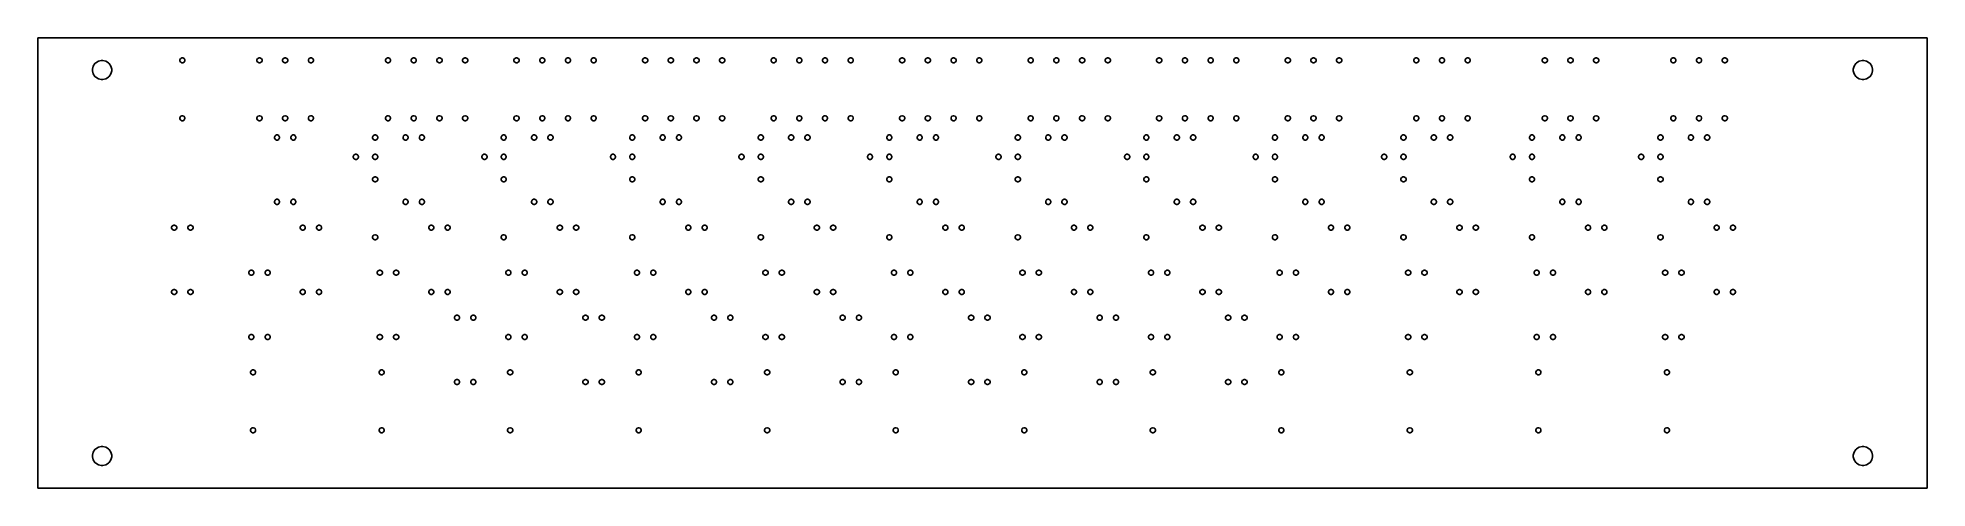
# Model space of a CAD drawing. Extents: x 0 to 294, y 0 to 70.
import ezdxf

# ---------------------------------------------------------------- set-up
doc = ezdxf.new("R2010")
doc.units = 0
doc.layers.get('0').update_dxf_attribs({"linetype": 'CONTINUOUS'})

msp = doc.modelspace()

# ---------------------------------------------------------------- linework, layer by layer
at = {"color": 0}
for p, q in [((55.1243, 70.0003), (0, 70.0003)), ((0, 70.0003), (0, 52.5004)), ((220.5, 70.0003), (55.1243, 70.0003)), ((294, 70.0003), (220.5, 70.0003)), ((294, 56.8759), (294, 70.0003)), ((8.61413, 65.574), (8.49976, 65.1439)), ((8.49976, 65.1439), (8.49976, 64.9993)), ((8.49976, 64.9993), (8.49976, 64.8561)), ((8.49976, 64.8561), (8.61413, 64.426)), ((8.86905, 65.9903), (8.61413, 65.574)), ((8.93932, 66.0605), (8.86905, 65.9903)), ((9.00963, 66.1307), (8.93932, 66.0605)), ((9.4258, 66.3857), (9.00963, 66.1307)), ((9.85573, 66.5), (9.4258, 66.3857)), ((10.0004, 66.5), (9.85573, 66.5)), ((10.1437, 66.5), (10.0004, 66.5)), ((10.5737, 66.3857), (10.1437, 66.5)), ((10.9898, 66.1307), (10.5737, 66.3857)), ((11.0601, 66.0605), (10.9898, 66.1307)), ((11.1304, 65.9903), (11.0601, 66.0605)), ((11.3853, 65.574), (11.1304, 65.9903)), ((11.4997, 65.1439), (11.3853, 65.574)), ((11.3853, 64.426), (11.4997, 64.8561)), ((11.4997, 64.9993), (11.4997, 65.1439)), ((11.4997, 64.8561), (11.4997, 64.9993)), ((22.1974, 66.7646), (22.0996, 66.566)), ((22.0996, 66.566), (22.0996, 66.5)), ((22.0996, 66.5), (22.0996, 66.4298)), ((22.0996, 66.4298), (22.1974, 66.2368)), ((22.2167, 66.7826), (22.1974, 66.7646)), ((22.1974, 66.2368), (22.2167, 66.2174)), ((22.2346, 66.8016), (22.2167, 66.7826)), ((22.2167, 66.2174), (22.2346, 66.1995)), ((22.4289, 66.8997), (22.2346, 66.8016)), ((22.2346, 66.1995), (22.4331, 66.1003)), ((22.5006, 66.8997), (22.4289, 66.8997)), ((22.4331, 66.1003), (22.5006, 66.1003)), ((22.5654, 66.8997), (22.5006, 66.8997)), ((22.5006, 66.1003), (22.5709, 66.1003)), ((22.7638, 66.8016), (22.5654, 66.8997)), ((22.5709, 66.1003), (22.7638, 66.1995)), ((22.7831, 66.7826), (22.7638, 66.8016)), ((22.7638, 66.1995), (22.7831, 66.2174)), ((22.801, 66.7646), (22.7831, 66.7826)), ((22.7831, 66.2174), (22.801, 66.2368)), ((22.9003, 66.5716), (22.801, 66.7646)), ((22.801, 66.2368), (22.9003, 66.4351)), ((22.9003, 66.5), (22.9003, 66.5716)), ((22.9003, 66.4351), (22.9003, 66.5)), ((34.1974, 66.7646), (34.0996, 66.566)), ((34.0996, 66.566), (34.0996, 66.5)), ((34.0996, 66.5), (34.0996, 66.4298)), ((34.0996, 66.4298), (34.1974, 66.2368)), ((34.2167, 66.7826), (34.1974, 66.7646)), ((34.1974, 66.2368), (34.2167, 66.2174)), ((34.2346, 66.8016), (34.2167, 66.7826)), ((34.2167, 66.2174), (34.2346, 66.1995)), ((34.4289, 66.8997), (34.2346, 66.8016)), ((34.2346, 66.1995), (34.4331, 66.1003)), ((34.5006, 66.8997), (34.4289, 66.8997)), ((34.4331, 66.1003), (34.5006, 66.1003)), ((34.5653, 66.8997), (34.5006, 66.8997)), ((34.5006, 66.1003), (34.5708, 66.1003)), ((34.7638, 66.8016), (34.5653, 66.8997)), ((34.5708, 66.1003), (34.7638, 66.1995)), ((34.7831, 66.7826), (34.7638, 66.8016)), ((34.7638, 66.1995), (34.7831, 66.2174)), ((34.801, 66.7646), (34.7831, 66.7826)), ((34.7831, 66.2174), (34.801, 66.2368)), ((34.9002, 66.5716), (34.801, 66.7646)), ((34.801, 66.2368), (34.9002, 66.4351)), ((34.9002, 66.5), (34.9002, 66.5716)), ((34.9002, 66.4351), (34.9002, 66.5)), ((38.1977, 66.7646), (38.1, 66.566)), ((38.1, 66.566), (38.1, 66.5)), ((38.1, 66.5), (38.1, 66.4298)), ((38.1, 66.4298), (38.1977, 66.2368)), ((38.2171, 66.7826), (38.1977, 66.7646)), ((38.1977, 66.2368), (38.2171, 66.2174)), ((38.2351, 66.8016), (38.2171, 66.7826)), ((38.2171, 66.2174), (38.2351, 66.1995)), ((38.4281, 66.8997), (38.2351, 66.8016)), ((38.2351, 66.1995), (38.4334, 66.1003)), ((38.4997, 66.8997), (38.4281, 66.8997)), ((38.4334, 66.1003), (38.4997, 66.1003)), ((38.5643, 66.8997), (38.4997, 66.8997)), ((38.4997, 66.1003), (38.5699, 66.1003)), ((38.7629, 66.8016), (38.5643, 66.8997)), ((38.5699, 66.1003), (38.7629, 66.1995)), ((38.7823, 66.7826), (38.7629, 66.8016)), ((38.7629, 66.1995), (38.7823, 66.2174)), ((38.7999, 66.7646), (38.7823, 66.7826)), ((38.7823, 66.2174), (38.7999, 66.2368)), ((38.8994, 66.5716), (38.7999, 66.7646)), ((38.7999, 66.2368), (38.8994, 66.4351)), ((38.8994, 66.5), (38.8994, 66.5716)), ((38.8994, 66.4351), (38.8994, 66.5)), ((42.1982, 66.7646), (42.1005, 66.566)), ((42.1005, 66.566), (42.1005, 66.5)), ((42.1005, 66.5), (42.1005, 66.4298)), ((42.1005, 66.4298), (42.1982, 66.2368)), ((42.2176, 66.7826), (42.1982, 66.7646)), ((42.1982, 66.2368), (42.2176, 66.2174)), ((42.2356, 66.8016), (42.2176, 66.7826)), ((42.2176, 66.2174), (42.2356, 66.1995)), ((42.4286, 66.8997), (42.2356, 66.8016)), ((42.2356, 66.1995), (42.4339, 66.1003)), ((42.5002, 66.8997), (42.4286, 66.8997)), ((42.4339, 66.1003), (42.5002, 66.1003)), ((42.5648, 66.8997), (42.5002, 66.8997)), ((42.5002, 66.1003), (42.5704, 66.1003)), ((42.7634, 66.8016), (42.5648, 66.8997)), ((42.5704, 66.1003), (42.7634, 66.1995)), ((42.7824, 66.7826), (42.7634, 66.8016)), ((42.7634, 66.1995), (42.7824, 66.2174)), ((42.8004, 66.7646), (42.7824, 66.7826)), ((42.7824, 66.2174), (42.8004, 66.2368)), ((42.8995, 66.5716), (42.8004, 66.7646)), ((42.8004, 66.2368), (42.8995, 66.4351)), ((42.8995, 66.5), (42.8995, 66.5716)), ((42.8995, 66.4351), (42.8995, 66.5)), ((54.1983, 66.7646), (54.1002, 66.566)), ((54.1002, 66.566), (54.1002, 66.5)), ((54.1002, 66.5), (54.1002, 66.4298)), ((54.1002, 66.4298), (54.1983, 66.2368)), ((54.2177, 66.7826), (54.1983, 66.7646)), ((54.1983, 66.2368), (54.2177, 66.2174)), ((54.2354, 66.8016), (54.2177, 66.7826)), ((54.2177, 66.2174), (54.2354, 66.1995)), ((54.4283, 66.8997), (54.2354, 66.8016)), ((54.2354, 66.1995), (54.434, 66.1003)), ((54.4999, 66.8997), (54.4283, 66.8997)), ((54.434, 66.1003), (54.4999, 66.1003)), ((54.5648, 66.8997), (54.4999, 66.8997)), ((54.4999, 66.1003), (54.5705, 66.1003)), ((54.7631, 66.8016), (54.5648, 66.8997)), ((54.5705, 66.1003), (54.7631, 66.1995)), ((54.7825, 66.7826), (54.7631, 66.8016)), ((54.7631, 66.1995), (54.7825, 66.2174)), ((54.8005, 66.7646), (54.7825, 66.7826)), ((54.7825, 66.2174), (54.8005, 66.2368)), ((54.8996, 66.5716), (54.8005, 66.7646)), ((54.8005, 66.2368), (54.8996, 66.4351)), ((54.8996, 66.5), (54.8996, 66.5716)), ((54.8996, 66.4351), (54.8996, 66.5)), ((58.1974, 66.7646), (58.0993, 66.566)), ((58.0993, 66.566), (58.0993, 66.5)), ((58.0993, 66.5), (58.0993, 66.4298)), ((58.0993, 66.4298), (58.1974, 66.2368)), ((58.2164, 66.7826), (58.1974, 66.7646)), ((58.1974, 66.2368), (58.2164, 66.2174)), ((58.2344, 66.8016), (58.2164, 66.7826)), ((58.2164, 66.2174), (58.2344, 66.1995)), ((58.4288, 66.8997), (58.2344, 66.8016)), ((58.2344, 66.1995), (58.4331, 66.1003)), ((58.5004, 66.8997), (58.4288, 66.8997)), ((58.4331, 66.1003), (58.5004, 66.1003)), ((58.5653, 66.8997), (58.5004, 66.8997)), ((58.5004, 66.1003), (58.5706, 66.1003)), ((58.7636, 66.8016), (58.5653, 66.8997)), ((58.5706, 66.1003), (58.7636, 66.1995)), ((58.783, 66.7826), (58.7636, 66.8016)), ((58.7636, 66.1995), (58.783, 66.2174)), ((58.801, 66.7646), (58.783, 66.7826)), ((58.783, 66.2174), (58.801, 66.2368)), ((58.9001, 66.5716), (58.801, 66.7646)), ((58.801, 66.2368), (58.9001, 66.4351)), ((58.9001, 66.5), (58.9001, 66.5716)), ((58.9001, 66.4351), (58.9001, 66.5)), ((62.1979, 66.7646), (62.0998, 66.566)), ((62.0998, 66.566), (62.0998, 66.5)), ((62.0998, 66.5), (62.0998, 66.4298)), ((62.0998, 66.4298), (62.1979, 66.2368)), ((62.2169, 66.7826), (62.1979, 66.7646)), ((62.1979, 66.2368), (62.2169, 66.2174)), ((62.2349, 66.8016), (62.2169, 66.7826)), ((62.2169, 66.2174), (62.2349, 66.1995)), ((62.4279, 66.8997), (62.2349, 66.8016)), ((62.2349, 66.1995), (62.4336, 66.1003)), ((62.4995, 66.8997), (62.4279, 66.8997)), ((62.4336, 66.1003), (62.4995, 66.1003)), ((62.5658, 66.8997), (62.4995, 66.8997)), ((62.4995, 66.1003), (62.5697, 66.1003)), ((62.7641, 66.8016), (62.5658, 66.8997)), ((62.5697, 66.1003), (62.7641, 66.1995)), ((62.7835, 66.7826), (62.7641, 66.8016)), ((62.7641, 66.1995), (62.7835, 66.2174)), ((62.8015, 66.7646), (62.7835, 66.7826)), ((62.7835, 66.2174), (62.8015, 66.2368)), ((62.9006, 66.5716), (62.8015, 66.7646)), ((62.8015, 66.2368), (62.9006, 66.4351)), ((62.9006, 66.5), (62.9006, 66.5716)), ((62.9006, 66.4351), (62.9006, 66.5)), ((66.198, 66.7646), (66.1003, 66.566)), ((66.1003, 66.566), (66.1003, 66.5)), ((66.1003, 66.5), (66.1003, 66.4298)), ((66.1003, 66.4298), (66.198, 66.2368)), ((66.2174, 66.7826), (66.198, 66.7646)), ((66.198, 66.2368), (66.2174, 66.2174)), ((66.2354, 66.8016), (66.2174, 66.7826)), ((66.2174, 66.2174), (66.2354, 66.1995)), ((66.4284, 66.8997), (66.2354, 66.8016)), ((66.2354, 66.1995), (66.4337, 66.1003)), ((66.5, 66.8997), (66.4284, 66.8997)), ((66.4337, 66.1003), (66.5, 66.1003)), ((66.5649, 66.8997), (66.5, 66.8997)), ((66.5, 66.1003), (66.5702, 66.1003)), ((66.7632, 66.8016), (66.5649, 66.8997)), ((66.5702, 66.1003), (66.7632, 66.1995)), ((66.7826, 66.7826), (66.7632, 66.8016)), ((66.7632, 66.1995), (66.7826, 66.2174)), ((66.8002, 66.7646), (66.7826, 66.7826)), ((66.7826, 66.2174), (66.8002, 66.2368)), ((66.8997, 66.5716), (66.8002, 66.7646)), ((66.8002, 66.2368), (66.8997, 66.4351)), ((66.8997, 66.5), (66.8997, 66.5716)), ((66.8997, 66.4351), (66.8997, 66.5)), ((74.1976, 66.7646), (74.0999, 66.566)), ((74.0999, 66.566), (74.0999, 66.5)), ((74.0999, 66.5), (74.0999, 66.4298)), ((74.0999, 66.4298), (74.1976, 66.2368)), ((74.217, 66.7826), (74.1976, 66.7646)), ((74.1976, 66.2368), (74.217, 66.2174)), ((74.235, 66.8016), (74.217, 66.7826)), ((74.217, 66.2174), (74.235, 66.1995)), ((74.428, 66.8997), (74.235, 66.8016)), ((74.235, 66.1995), (74.4333, 66.1003)), ((74.4996, 66.8997), (74.428, 66.8997)), ((74.4333, 66.1003), (74.4996, 66.1003)), ((74.5656, 66.8997), (74.4996, 66.8997)), ((74.4996, 66.1003), (74.5698, 66.1003)), ((74.7642, 66.8016), (74.5656, 66.8997)), ((74.5698, 66.1003), (74.7642, 66.1995)), ((74.7832, 66.7826), (74.7642, 66.8016)), ((74.7642, 66.1995), (74.7832, 66.2174)), ((74.8012, 66.7646), (74.7832, 66.7826)), ((74.7832, 66.2174), (74.8012, 66.2368)), ((74.9004, 66.5716), (74.8012, 66.7646)), ((74.8012, 66.2368), (74.9004, 66.4351)), ((74.9004, 66.5), (74.9004, 66.5716)), ((74.9004, 66.4351), (74.9004, 66.5)), ((78.1981, 66.7646), (78.1004, 66.566)), ((78.1004, 66.566), (78.1004, 66.5)), ((78.1004, 66.5), (78.1004, 66.4298)), ((78.1004, 66.4298), (78.1981, 66.2368)), ((78.2175, 66.7826), (78.1981, 66.7646)), ((78.1981, 66.2368), (78.2175, 66.2174)), ((78.2355, 66.8016), (78.2175, 66.7826)), ((78.2175, 66.2174), (78.2355, 66.1995)), ((78.4281, 66.8997), (78.2355, 66.8016)), ((78.2355, 66.1995), (78.4338, 66.1003)), ((78.5001, 66.8997), (78.4281, 66.8997)), ((78.4338, 66.1003), (78.5001, 66.1003)), ((78.5647, 66.8997), (78.5001, 66.8997)), ((78.5001, 66.1003), (78.5703, 66.1003)), ((78.7633, 66.8016), (78.5647, 66.8997)), ((78.5703, 66.1003), (78.7633, 66.1995)), ((78.7823, 66.7826), (78.7633, 66.8016)), ((78.7633, 66.1995), (78.7823, 66.2174)), ((78.8003, 66.7646), (78.7823, 66.7826)), ((78.7823, 66.2174), (78.8003, 66.2368)), ((78.8995, 66.5716), (78.8003, 66.7646)), ((78.8003, 66.2368), (78.8995, 66.4351)), ((78.8995, 66.5), (78.8995, 66.5716)), ((78.8995, 66.4351), (78.8995, 66.5)), ((82.1972, 66.7646), (82.0995, 66.566)), ((82.0995, 66.566), (82.0995, 66.5)), ((82.0995, 66.5), (82.0995, 66.4298)), ((82.0995, 66.4298), (82.1972, 66.2368)), ((82.2166, 66.7826), (82.1972, 66.7646)), ((82.1972, 66.2368), (82.2166, 66.2174)), ((82.2343, 66.8016), (82.2166, 66.7826)), ((82.2166, 66.2174), (82.2343, 66.1995)), ((82.4286, 66.8997), (82.2343, 66.8016)), ((82.2343, 66.1995), (82.4329, 66.1003)), ((82.5003, 66.8997), (82.4286, 66.8997)), ((82.4329, 66.1003), (82.5003, 66.1003)), ((82.5652, 66.8997), (82.5003, 66.8997)), ((82.5003, 66.1003), (82.5708, 66.1003)), ((82.7634, 66.8016), (82.5652, 66.8997)), ((82.5708, 66.1003), (82.7634, 66.1995)), ((82.7828, 66.7826), (82.7634, 66.8016)), ((82.7634, 66.1995), (82.7828, 66.2174)), ((82.8008, 66.7646), (82.7828, 66.7826)), ((82.7828, 66.2174), (82.8008, 66.2368)), ((82.9, 66.5716), (82.8008, 66.7646)), ((82.8008, 66.2368), (82.9, 66.4351)), ((82.9, 66.5), (82.9, 66.5716)), ((82.9, 66.4351), (82.9, 66.5)), ((86.1977, 66.7646), (86.1, 66.566)), ((86.1, 66.566), (86.1, 66.5)), ((86.1, 66.5), (86.1, 66.4298)), ((86.1, 66.4298), (86.1977, 66.2368)), ((86.2171, 66.7826), (86.1977, 66.7646)), ((86.1977, 66.2368), (86.2171, 66.2174)), ((86.2348, 66.8016), (86.2171, 66.7826)), ((86.2171, 66.2174), (86.2348, 66.1995)), ((86.4277, 66.8997), (86.2348, 66.8016)), ((86.2348, 66.1995), (86.4334, 66.1003)), ((86.4994, 66.8997), (86.4277, 66.8997)), ((86.4334, 66.1003), (86.4994, 66.1003)), ((86.5657, 66.8997), (86.4994, 66.8997)), ((86.4994, 66.1003), (86.5699, 66.1003)), ((86.7639, 66.8016), (86.5657, 66.8997)), ((86.5699, 66.1003), (86.7639, 66.1995)), ((86.7833, 66.7826), (86.7639, 66.8016)), ((86.7639, 66.1995), (86.7833, 66.2174)), ((86.8013, 66.7646), (86.7833, 66.7826)), ((86.7833, 66.2174), (86.8013, 66.2368)), ((86.9005, 66.5716), (86.8013, 66.7646)), ((86.8013, 66.2368), (86.9005, 66.4351)), ((86.9005, 66.5), (86.9005, 66.5716)), ((86.9005, 66.4351), (86.9005, 66.5)), ((94.1973, 66.7646), (94.0992, 66.566)), ((94.0992, 66.566), (94.0992, 66.5)), ((94.0992, 66.5), (94.0992, 66.4298)), ((94.0992, 66.4298), (94.1973, 66.2368)), ((94.2164, 66.7826), (94.1973, 66.7646)), ((94.1973, 66.2368), (94.2164, 66.2174)), ((94.2344, 66.8016), (94.2164, 66.7826)), ((94.2164, 66.2174), (94.2344, 66.1995)), ((94.4287, 66.8997), (94.2344, 66.8016)), ((94.2344, 66.1995), (94.433, 66.1003)), ((94.5003, 66.8997), (94.4287, 66.8997)), ((94.433, 66.1003), (94.5003, 66.1003)), ((94.5653, 66.8997), (94.5003, 66.8997)), ((94.5003, 66.1003), (94.5706, 66.1003)), ((94.7635, 66.8016), (94.5653, 66.8997)), ((94.5706, 66.1003), (94.7635, 66.1995)), ((94.7829, 66.7826), (94.7635, 66.8016)), ((94.7635, 66.1995), (94.7829, 66.2174)), ((94.8009, 66.7646), (94.7829, 66.7826)), ((94.7829, 66.2174), (94.8009, 66.2368)), ((94.9, 66.5716), (94.8009, 66.7646)), ((94.8009, 66.2368), (94.9, 66.4351)), ((94.9, 66.5), (94.9, 66.5716)), ((94.9, 66.4351), (94.9, 66.5)), ((98.1975, 66.7646), (98.0997, 66.566)), ((98.0997, 66.566), (98.0997, 66.5)), ((98.0997, 66.5), (98.0997, 66.4298)), ((98.0997, 66.4298), (98.1975, 66.2368)), ((98.2169, 66.7826), (98.1975, 66.7646)), ((98.1975, 66.2368), (98.2169, 66.2174)), ((98.2349, 66.8016), (98.2169, 66.7826)), ((98.2169, 66.2174), (98.2349, 66.1995)), ((98.4278, 66.8997), (98.2349, 66.8016)), ((98.2349, 66.1995), (98.4331, 66.1003)), ((98.4994, 66.8997), (98.4278, 66.8997)), ((98.4331, 66.1003), (98.4994, 66.1003)), ((98.5654, 66.8997), (98.4994, 66.8997)), ((98.4994, 66.1003), (98.5696, 66.1003)), ((98.764, 66.8016), (98.5654, 66.8997)), ((98.5696, 66.1003), (98.764, 66.1995)), ((98.7834, 66.7826), (98.764, 66.8016)), ((98.764, 66.1995), (98.7834, 66.2174)), ((98.8011, 66.7646), (98.7834, 66.7826)), ((98.7834, 66.2174), (98.8011, 66.2368)), ((98.9005, 66.5716), (98.8011, 66.7646)), ((98.8011, 66.2368), (98.9005, 66.4351)), ((98.9005, 66.5), (98.9005, 66.5716)), ((98.9005, 66.4351), (98.9005, 66.5)), ((102.198, 66.7646), (102.1, 66.566)), ((102.1, 66.566), (102.1, 66.5)), ((102.1, 66.5), (102.1, 66.4298)), ((102.1, 66.4298), (102.198, 66.2368)), ((102.217, 66.7826), (102.198, 66.7646)), ((102.198, 66.2368), (102.217, 66.2174)), ((102.235, 66.8016), (102.217, 66.7826)), ((102.217, 66.2174), (102.235, 66.1995)), ((102.428, 66.8997), (102.235, 66.8016)), ((102.235, 66.1995), (102.434, 66.1003)), ((102.5, 66.8997), (102.428, 66.8997)), ((102.434, 66.1003), (102.5, 66.1003)), ((102.564, 66.8997), (102.5, 66.8997)), ((102.5, 66.1003), (102.57, 66.1003)), ((102.763, 66.8016), (102.564, 66.8997)), ((102.57, 66.1003), (102.763, 66.1995)), ((102.783, 66.7826), (102.763, 66.8016)), ((102.763, 66.1995), (102.783, 66.2174)), ((102.8, 66.7646), (102.783, 66.7826)), ((102.783, 66.2174), (102.8, 66.2368)), ((102.9, 66.5716), (102.8, 66.7646)), ((102.8, 66.2368), (102.9, 66.4351)), ((102.9, 66.5), (102.9, 66.5716)), ((102.9, 66.4351), (102.9, 66.5)), ((106.197, 66.7646), (106.099, 66.566)), ((106.099, 66.566), (106.099, 66.5)), ((106.099, 66.5), (106.099, 66.4298)), ((106.099, 66.4298), (106.197, 66.2368)), ((106.216, 66.7826), (106.197, 66.7646)), ((106.197, 66.2368), (106.216, 66.2174)), ((106.234, 66.8016), (106.216, 66.7826)), ((106.216, 66.2174), (106.234, 66.1995)), ((106.429, 66.8997), (106.234, 66.8016)), ((106.234, 66.1995), (106.433, 66.1003)), ((106.5, 66.8997), (106.429, 66.8997)), ((106.433, 66.1003), (106.5, 66.1003)), ((106.565, 66.8997), (106.5, 66.8997)), ((106.5, 66.1003), (106.571, 66.1003)), ((106.764, 66.8016), (106.565, 66.8997)), ((106.571, 66.1003), (106.764, 66.1995)), ((106.783, 66.7826), (106.764, 66.8016)), ((106.764, 66.1995), (106.783, 66.2174)), ((106.801, 66.7646), (106.783, 66.7826)), ((106.783, 66.2174), (106.801, 66.2368)), ((106.9, 66.5716), (106.801, 66.7646)), ((106.801, 66.2368), (106.9, 66.4351)), ((106.9, 66.5), (106.9, 66.5716)), ((106.9, 66.4351), (106.9, 66.5)), ((114.198, 66.7646), (114.1, 66.566)), ((114.1, 66.566), (114.1, 66.5)), ((114.1, 66.5), (114.1, 66.4298)), ((114.1, 66.4298), (114.198, 66.2368)), ((114.217, 66.7826), (114.198, 66.7646)), ((114.198, 66.2368), (114.217, 66.2174)), ((114.235, 66.8016), (114.217, 66.7826)), ((114.217, 66.2174), (114.235, 66.1995)), ((114.428, 66.8997), (114.235, 66.8016)), ((114.235, 66.1995), (114.434, 66.1003)), ((114.5, 66.8997), (114.428, 66.8997)), ((114.434, 66.1003), (114.5, 66.1003)), ((114.565, 66.8997), (114.5, 66.8997)), ((114.5, 66.1003), (114.57, 66.1003)), ((114.763, 66.8016), (114.565, 66.8997)), ((114.57, 66.1003), (114.763, 66.1995)), ((114.782, 66.7826), (114.763, 66.8016)), ((114.763, 66.1995), (114.782, 66.2174)), ((114.8, 66.7646), (114.782, 66.7826)), ((114.782, 66.2174), (114.8, 66.2368)), ((114.899, 66.5716), (114.8, 66.7646)), ((114.8, 66.2368), (114.899, 66.4351)), ((114.899, 66.5), (114.899, 66.5716)), ((114.899, 66.4351), (114.899, 66.5)), ((118.199, 66.7646), (118.099, 66.566)), ((118.099, 66.566), (118.099, 66.5)), ((118.099, 66.5), (118.099, 66.4298)), ((118.099, 66.4298), (118.199, 66.2368)), ((118.218, 66.7826), (118.199, 66.7646)), ((118.199, 66.2368), (118.218, 66.2174)), ((118.236, 66.8016), (118.218, 66.7826)), ((118.218, 66.2174), (118.236, 66.1995)), ((118.429, 66.8997), (118.236, 66.8016)), ((118.236, 66.1995), (118.434, 66.1003)), ((118.5, 66.8997), (118.429, 66.8997)), ((118.434, 66.1003), (118.5, 66.1003)), ((118.565, 66.8997), (118.5, 66.8997)), ((118.5, 66.1003), (118.57, 66.1003)), ((118.763, 66.8016), (118.565, 66.8997)), ((118.57, 66.1003), (118.763, 66.1995)), ((118.783, 66.7826), (118.763, 66.8016)), ((118.763, 66.1995), (118.783, 66.2174)), ((118.801, 66.7646), (118.783, 66.7826)), ((118.783, 66.2174), (118.801, 66.2368)), ((118.9, 66.5716), (118.801, 66.7646)), ((118.801, 66.2368), (118.9, 66.4351)), ((118.9, 66.5), (118.9, 66.5716)), ((118.9, 66.4351), (118.9, 66.5)), ((122.198, 66.7646), (122.1, 66.566)), ((122.1, 66.566), (122.1, 66.5)), ((122.1, 66.5), (122.1, 66.4298)), ((122.1, 66.4298), (122.198, 66.2368)), ((122.217, 66.7826), (122.198, 66.7646)), ((122.198, 66.2368), (122.217, 66.2174)), ((122.235, 66.8016), (122.217, 66.7826)), ((122.217, 66.2174), (122.235, 66.1995)), ((122.428, 66.8997), (122.235, 66.8016)), ((122.235, 66.1995), (122.433, 66.1003)), ((122.499, 66.8997), (122.428, 66.8997)), ((122.433, 66.1003), (122.499, 66.1003)), ((122.566, 66.8997), (122.499, 66.8997)), ((122.499, 66.1003), (122.569, 66.1003)), ((122.764, 66.8016), (122.566, 66.8997)), ((122.569, 66.1003), (122.764, 66.1995)), ((122.783, 66.7826), (122.764, 66.8016)), ((122.764, 66.1995), (122.783, 66.2174)), ((122.801, 66.7646), (122.783, 66.7826)), ((122.783, 66.2174), (122.801, 66.2368)), ((122.9, 66.5716), (122.801, 66.7646)), ((122.801, 66.2368), (122.9, 66.4351)), ((122.9, 66.5), (122.9, 66.5716)), ((122.9, 66.4351), (122.9, 66.5)), ((126.198, 66.7646), (126.1, 66.566)), ((126.1, 66.566), (126.1, 66.5)), ((126.1, 66.5), (126.1, 66.4298)), ((126.1, 66.4298), (126.198, 66.2368)), ((126.217, 66.7826), (126.198, 66.7646)), ((126.198, 66.2368), (126.217, 66.2174)), ((126.235, 66.8016), (126.217, 66.7826)), ((126.217, 66.2174), (126.235, 66.1995)), ((126.428, 66.8997), (126.235, 66.8016)), ((126.235, 66.1995), (126.434, 66.1003)), ((126.5, 66.8997), (126.428, 66.8997)), ((126.434, 66.1003), (126.5, 66.1003)), ((126.565, 66.8997), (126.5, 66.8997)), ((126.5, 66.1003), (126.57, 66.1003)), ((126.763, 66.8016), (126.565, 66.8997)), ((126.57, 66.1003), (126.763, 66.1995)), ((126.782, 66.7826), (126.763, 66.8016)), ((126.763, 66.1995), (126.782, 66.2174)), ((126.8, 66.7646), (126.782, 66.7826)), ((126.782, 66.2174), (126.8, 66.2368)), ((126.899, 66.5716), (126.8, 66.7646)), ((126.8, 66.2368), (126.899, 66.4351)), ((126.899, 66.5), (126.899, 66.5716)), ((126.899, 66.4351), (126.899, 66.5)), ((134.197, 66.7646), (134.1, 66.566)), ((134.1, 66.566), (134.1, 66.5)), ((134.1, 66.5), (134.1, 66.4298)), ((134.1, 66.4298), (134.197, 66.2368)), ((134.217, 66.7826), (134.197, 66.7646)), ((134.197, 66.2368), (134.217, 66.2174)), ((134.235, 66.8016), (134.217, 66.7826)), ((134.217, 66.2174), (134.235, 66.1995)), ((134.428, 66.8997), (134.235, 66.8016)), ((134.235, 66.1995), (134.433, 66.1003)), ((134.499, 66.8997), (134.428, 66.8997)), ((134.433, 66.1003), (134.499, 66.1003)), ((134.565, 66.8997), (134.499, 66.8997)), ((134.499, 66.1003), (134.57, 66.1003)), ((134.764, 66.8016), (134.565, 66.8997)), ((134.57, 66.1003), (134.764, 66.1995)), ((134.783, 66.7826), (134.764, 66.8016)), ((134.764, 66.1995), (134.783, 66.2174)), ((134.801, 66.7646), (134.783, 66.7826)), ((134.783, 66.2174), (134.801, 66.2368)), ((134.9, 66.5716), (134.801, 66.7646)), ((134.801, 66.2368), (134.9, 66.4351)), ((134.9, 66.5), (134.9, 66.5716)), ((134.9, 66.4351), (134.9, 66.5)), ((138.198, 66.7646), (138.1, 66.566)), ((138.1, 66.566), (138.1, 66.5)), ((138.1, 66.5), (138.1, 66.4298)), ((138.1, 66.4298), (138.198, 66.2368)), ((138.217, 66.7826), (138.198, 66.7646)), ((138.198, 66.2368), (138.217, 66.2174)), ((138.235, 66.8016), (138.217, 66.7826)), ((138.217, 66.2174), (138.235, 66.1995)), ((138.428, 66.8997), (138.235, 66.8016)), ((138.235, 66.1995), (138.434, 66.1003)), ((138.5, 66.8997), (138.428, 66.8997)), ((138.434, 66.1003), (138.5, 66.1003)), ((138.564, 66.8997), (138.5, 66.8997)), ((138.5, 66.1003), (138.57, 66.1003)), ((138.763, 66.8016), (138.564, 66.8997)), ((138.57, 66.1003), (138.763, 66.1995)), ((138.782, 66.7826), (138.763, 66.8016)), ((138.763, 66.1995), (138.782, 66.2174)), ((138.8, 66.7646), (138.782, 66.7826)), ((138.782, 66.2174), (138.8, 66.2368)), ((138.899, 66.5716), (138.8, 66.7646)), ((138.8, 66.2368), (138.899, 66.4351)), ((138.899, 66.5), (138.899, 66.5716)), ((138.899, 66.4351), (138.899, 66.5)), ((142.198, 66.7646), (142.101, 66.566)), ((142.101, 66.566), (142.101, 66.5)), ((142.101, 66.5), (142.101, 66.4298)), ((142.101, 66.4298), (142.198, 66.2368)), ((142.218, 66.7826), (142.198, 66.7646)), ((142.198, 66.2368), (142.218, 66.2174)), ((142.236, 66.8016), (142.218, 66.7826)), ((142.218, 66.2174), (142.236, 66.1995)), ((142.428, 66.8997), (142.236, 66.8016)), ((142.236, 66.1995), (142.434, 66.1003)), ((142.5, 66.8997), (142.428, 66.8997)), ((142.434, 66.1003), (142.5, 66.1003)), ((142.565, 66.8997), (142.5, 66.8997)), ((142.5, 66.1003), (142.571, 66.1003)), ((142.764, 66.8016), (142.565, 66.8997)), ((142.571, 66.1003), (142.764, 66.1995)), ((142.783, 66.7826), (142.764, 66.8016)), ((142.764, 66.1995), (142.783, 66.2174)), ((142.801, 66.7646), (142.783, 66.7826)), ((142.783, 66.2174), (142.801, 66.2368)), ((142.9, 66.5716), (142.801, 66.7646)), ((142.801, 66.2368), (142.9, 66.4351)), ((142.9, 66.5), (142.9, 66.5716)), ((142.9, 66.4351), (142.9, 66.5)), ((146.197, 66.7646), (146.1, 66.566)), ((146.1, 66.566), (146.1, 66.5)), ((146.1, 66.5), (146.1, 66.4298)), ((146.1, 66.4298), (146.197, 66.2368)), ((146.217, 66.7826), (146.197, 66.7646)), ((146.197, 66.2368), (146.217, 66.2174)), ((146.235, 66.8016), (146.217, 66.7826)), ((146.217, 66.2174), (146.235, 66.1995)), ((146.429, 66.8997), (146.235, 66.8016)), ((146.235, 66.1995), (146.433, 66.1003)), ((146.501, 66.8997), (146.429, 66.8997)), ((146.433, 66.1003), (146.501, 66.1003)), ((146.565, 66.8997), (146.501, 66.8997)), ((146.501, 66.1003), (146.571, 66.1003)), ((146.764, 66.8016), (146.565, 66.8997)), ((146.571, 66.1003), (146.764, 66.1995)), ((146.783, 66.7826), (146.764, 66.8016)), ((146.764, 66.1995), (146.783, 66.2174)), ((146.801, 66.7646), (146.783, 66.7826)), ((146.783, 66.2174), (146.801, 66.2368)), ((146.9, 66.5716), (146.801, 66.7646)), ((146.801, 66.2368), (146.9, 66.4351)), ((146.9, 66.5), (146.9, 66.5716)), ((146.9, 66.4351), (146.9, 66.5)), ((154.198, 66.7646), (154.1, 66.566)), ((154.1, 66.566), (154.1, 66.5)), ((154.1, 66.5), (154.1, 66.4298)), ((154.1, 66.4298), (154.198, 66.2368)), ((154.218, 66.7826), (154.198, 66.7646)), ((154.198, 66.2368), (154.218, 66.2174)), ((154.236, 66.8016), (154.218, 66.7826)), ((154.218, 66.2174), (154.236, 66.1995)), ((154.428, 66.8997), (154.236, 66.8016)), ((154.236, 66.1995), (154.434, 66.1003)), ((154.5, 66.8997), (154.428, 66.8997)), ((154.434, 66.1003), (154.5, 66.1003)), ((154.565, 66.8997), (154.5, 66.8997)), ((154.5, 66.1003), (154.57, 66.1003)), ((154.763, 66.8016), (154.565, 66.8997)), ((154.57, 66.1003), (154.763, 66.1995)), ((154.783, 66.7826), (154.763, 66.8016)), ((154.763, 66.1995), (154.783, 66.2174)), ((154.801, 66.7646), (154.783, 66.7826)), ((154.783, 66.2174), (154.801, 66.2368)), ((154.9, 66.5716), (154.801, 66.7646)), ((154.801, 66.2368), (154.9, 66.4351)), ((154.9, 66.5), (154.9, 66.5716)), ((154.9, 66.4351), (154.9, 66.5)), ((158.198, 66.7646), (158.099, 66.566)), ((158.099, 66.566), (158.099, 66.5)), ((158.099, 66.5), (158.099, 66.4298)), ((158.099, 66.4298), (158.198, 66.2368)), ((158.217, 66.7826), (158.198, 66.7646)), ((158.198, 66.2368), (158.217, 66.2174)), ((158.235, 66.8016), (158.217, 66.7826)), ((158.217, 66.2174), (158.235, 66.1995)), ((158.429, 66.8997), (158.235, 66.8016)), ((158.235, 66.1995), (158.433, 66.1003)), ((158.501, 66.8997), (158.429, 66.8997)), ((158.433, 66.1003), (158.501, 66.1003)), ((158.565, 66.8997), (158.501, 66.8997)), ((158.501, 66.1003), (158.571, 66.1003)), ((158.764, 66.8016), (158.565, 66.8997)), ((158.571, 66.1003), (158.764, 66.1995)), ((158.783, 66.7826), (158.764, 66.8016)), ((158.764, 66.1995), (158.783, 66.2174)), ((158.801, 66.7646), (158.783, 66.7826)), ((158.783, 66.2174), (158.801, 66.2368)), ((158.9, 66.5716), (158.801, 66.7646)), ((158.801, 66.2368), (158.9, 66.4351)), ((158.9, 66.5), (158.9, 66.5716)), ((158.9, 66.4351), (158.9, 66.5)), ((162.198, 66.7646), (162.1, 66.566)), ((162.1, 66.566), (162.1, 66.5)), ((162.1, 66.5), (162.1, 66.4298)), ((162.1, 66.4298), (162.198, 66.2368)), ((162.217, 66.7826), (162.198, 66.7646)), ((162.198, 66.2368), (162.217, 66.2174)), ((162.235, 66.8016), (162.217, 66.7826)), ((162.217, 66.2174), (162.235, 66.1995)), ((162.428, 66.8997), (162.235, 66.8016)), ((162.235, 66.1995), (162.433, 66.1003)), ((162.5, 66.8997), (162.428, 66.8997)), ((162.433, 66.1003), (162.5, 66.1003)), ((162.565, 66.8997), (162.5, 66.8997)), ((162.5, 66.1003), (162.57, 66.1003)), ((162.763, 66.8016), (162.565, 66.8997)), ((162.57, 66.1003), (162.763, 66.1995)), ((162.782, 66.7826), (162.763, 66.8016)), ((162.763, 66.1995), (162.782, 66.2174)), ((162.8, 66.7646), (162.782, 66.7826)), ((162.782, 66.2174), (162.8, 66.2368)), ((162.899, 66.5716), (162.8, 66.7646)), ((162.8, 66.2368), (162.899, 66.4351)), ((162.899, 66.5), (162.899, 66.5716)), ((162.899, 66.4351), (162.899, 66.5)), ((166.198, 66.7646), (166.1, 66.566)), ((166.1, 66.566), (166.1, 66.5)), ((166.1, 66.5), (166.1, 66.4298)), ((166.1, 66.4298), (166.198, 66.2368)), ((166.218, 66.7826), (166.198, 66.7646)), ((166.198, 66.2368), (166.218, 66.2174)), ((166.236, 66.8016), (166.218, 66.7826)), ((166.218, 66.2174), (166.236, 66.1995)), ((166.429, 66.8997), (166.236, 66.8016)), ((166.236, 66.1995), (166.434, 66.1003)), ((166.5, 66.8997), (166.429, 66.8997)), ((166.434, 66.1003), (166.5, 66.1003)), ((166.565, 66.8997), (166.5, 66.8997)), ((166.5, 66.1003), (166.57, 66.1003)), ((166.763, 66.8016), (166.565, 66.8997)), ((166.57, 66.1003), (166.763, 66.1995)), ((166.783, 66.7826), (166.763, 66.8016)), ((166.763, 66.1995), (166.783, 66.2174)), ((166.8, 66.7646), (166.783, 66.7826)), ((166.783, 66.2174), (166.8, 66.2368)), ((166.9, 66.5716), (166.8, 66.7646)), ((166.8, 66.2368), (166.9, 66.4351)), ((166.9, 66.5), (166.9, 66.5716)), ((166.9, 66.4351), (166.9, 66.5)), ((174.198, 66.7646), (174.1, 66.566)), ((174.1, 66.566), (174.1, 66.5)), ((174.1, 66.5), (174.1, 66.4298)), ((174.1, 66.4298), (174.198, 66.2368)), ((174.217, 66.7826), (174.198, 66.7646)), ((174.198, 66.2368), (174.217, 66.2174)), ((174.235, 66.8016), (174.217, 66.7826)), ((174.217, 66.2174), (174.235, 66.1995)), ((174.428, 66.8997), (174.235, 66.8016)), ((174.235, 66.1995), (174.433, 66.1003)), ((174.5, 66.8997), (174.428, 66.8997)), ((174.433, 66.1003), (174.5, 66.1003)), ((174.564, 66.8997), (174.5, 66.8997)), ((174.5, 66.1003), (174.57, 66.1003)), ((174.763, 66.8016), (174.564, 66.8997)), ((174.57, 66.1003), (174.763, 66.1995)), ((174.782, 66.7826), (174.763, 66.8016)), ((174.763, 66.1995), (174.782, 66.2174)), ((174.8, 66.7646), (174.782, 66.7826)), ((174.782, 66.2174), (174.8, 66.2368)), ((174.899, 66.5716), (174.8, 66.7646)), ((174.8, 66.2368), (174.899, 66.4351)), ((174.899, 66.5), (174.899, 66.5716)), ((174.899, 66.4351), (174.899, 66.5)), ((178.198, 66.7646), (178.101, 66.566)), ((178.101, 66.566), (178.101, 66.5)), ((178.101, 66.5), (178.101, 66.4298)), ((178.101, 66.4298), (178.198, 66.2368)), ((178.218, 66.7826), (178.198, 66.7646)), ((178.198, 66.2368), (178.218, 66.2174)), ((178.235, 66.8016), (178.218, 66.7826)), ((178.218, 66.2174), (178.235, 66.1995)), ((178.428, 66.8997), (178.235, 66.8016)), ((178.235, 66.1995), (178.434, 66.1003)), ((178.5, 66.8997), (178.428, 66.8997)), ((178.434, 66.1003), (178.5, 66.1003)), ((178.565, 66.8997), (178.5, 66.8997)), ((178.5, 66.1003), (178.57, 66.1003)), ((178.763, 66.8016), (178.565, 66.8997)), ((178.57, 66.1003), (178.763, 66.1995)), ((178.782, 66.7826), (178.763, 66.8016)), ((178.763, 66.1995), (178.782, 66.2174)), ((178.8, 66.7646), (178.782, 66.7826)), ((178.782, 66.2174), (178.8, 66.2368)), ((178.9, 66.5716), (178.8, 66.7646)), ((178.8, 66.2368), (178.9, 66.4351)), ((178.9, 66.5), (178.9, 66.5716)), ((178.9, 66.4351), (178.9, 66.5)), ((182.197, 66.7646), (182.1, 66.566)), ((182.1, 66.566), (182.1, 66.5)), ((182.1, 66.5), (182.1, 66.4298)), ((182.1, 66.4298), (182.197, 66.2368)), ((182.217, 66.7826), (182.197, 66.7646)), ((182.197, 66.2368), (182.217, 66.2174)), ((182.234, 66.8016), (182.217, 66.7826)), ((182.217, 66.2174), (182.234, 66.1995)), ((182.429, 66.8997), (182.234, 66.8016)), ((182.234, 66.1995), (182.433, 66.1003)), ((182.5, 66.8997), (182.429, 66.8997)), ((182.433, 66.1003), (182.5, 66.1003)), ((182.565, 66.8997), (182.5, 66.8997)), ((182.5, 66.1003), (182.571, 66.1003)), ((182.764, 66.8016), (182.565, 66.8997)), ((182.571, 66.1003), (182.764, 66.1995)), ((182.783, 66.7826), (182.764, 66.8016)), ((182.764, 66.1995), (182.783, 66.2174)), ((182.801, 66.7646), (182.783, 66.7826)), ((182.783, 66.2174), (182.801, 66.2368)), ((182.9, 66.5716), (182.801, 66.7646)), ((182.801, 66.2368), (182.9, 66.4351)), ((182.9, 66.5), (182.9, 66.5716)), ((182.9, 66.4351), (182.9, 66.5)), ((186.198, 66.7646), (186.1, 66.566)), ((186.1, 66.566), (186.1, 66.5)), ((186.1, 66.5), (186.1, 66.4298)), ((186.1, 66.4298), (186.198, 66.2368)), ((186.217, 66.7826), (186.198, 66.7646)), ((186.198, 66.2368), (186.217, 66.2174)), ((186.235, 66.8016), (186.217, 66.7826)), ((186.217, 66.2174), (186.235, 66.1995)), ((186.428, 66.8997), (186.235, 66.8016)), ((186.235, 66.1995), (186.434, 66.1003)), ((186.499, 66.8997), (186.428, 66.8997)), ((186.434, 66.1003), (186.499, 66.1003)), ((186.566, 66.8997), (186.499, 66.8997)), ((186.499, 66.1003), (186.57, 66.1003)), ((186.764, 66.8016), (186.566, 66.8997)), ((186.57, 66.1003), (186.764, 66.1995)), ((186.783, 66.7826), (186.764, 66.8016)), ((186.764, 66.1995), (186.783, 66.2174)), ((186.801, 66.7646), (186.783, 66.7826)), ((186.783, 66.2174), (186.801, 66.2368)), ((186.901, 66.5716), (186.801, 66.7646)), ((186.801, 66.2368), (186.901, 66.4351)), ((186.901, 66.5), (186.901, 66.5716)), ((186.901, 66.4351), (186.901, 66.5)), ((194.197, 66.7646), (194.099, 66.566)), ((194.099, 66.566), (194.099, 66.5)), ((194.099, 66.5), (194.099, 66.4298)), ((194.099, 66.4298), (194.197, 66.2368)), ((194.217, 66.7826), (194.197, 66.7646)), ((194.197, 66.2368), (194.217, 66.2174)), ((194.235, 66.8016), (194.217, 66.7826)), ((194.217, 66.2174), (194.235, 66.1995)), ((194.429, 66.8997), (194.235, 66.8016)), ((194.235, 66.1995), (194.433, 66.1003)), ((194.501, 66.8997), (194.429, 66.8997)), ((194.433, 66.1003), (194.501, 66.1003)), ((194.565, 66.8997), (194.501, 66.8997)), ((194.501, 66.1003), (194.571, 66.1003)), ((194.764, 66.8016), (194.565, 66.8997)), ((194.571, 66.1003), (194.764, 66.1995)), ((194.783, 66.7826), (194.764, 66.8016)), ((194.764, 66.1995), (194.783, 66.2174)), ((194.801, 66.7646), (194.783, 66.7826)), ((194.783, 66.2174), (194.801, 66.2368)), ((194.9, 66.5716), (194.801, 66.7646)), ((194.801, 66.2368), (194.9, 66.4351)), ((194.9, 66.5), (194.9, 66.5716)), ((194.9, 66.4351), (194.9, 66.5)), ((198.198, 66.7646), (198.1, 66.566)), ((198.1, 66.566), (198.1, 66.5)), ((198.1, 66.5), (198.1, 66.4298)), ((198.1, 66.4298), (198.198, 66.2368)), ((198.217, 66.7826), (198.198, 66.7646)), ((198.198, 66.2368), (198.217, 66.2174)), ((198.235, 66.8016), (198.217, 66.7826)), ((198.217, 66.2174), (198.235, 66.1995)), ((198.428, 66.8997), (198.235, 66.8016)), ((198.235, 66.1995), (198.433, 66.1003)), ((198.5, 66.8997), (198.428, 66.8997)), ((198.433, 66.1003), (198.5, 66.1003)), ((198.566, 66.8997), (198.5, 66.8997)), ((198.5, 66.1003), (198.57, 66.1003)), ((198.764, 66.8016), (198.566, 66.8997)), ((198.57, 66.1003), (198.764, 66.1995)), ((198.783, 66.7826), (198.764, 66.8016)), ((198.764, 66.1995), (198.783, 66.2174)), ((198.801, 66.7646), (198.783, 66.7826)), ((198.783, 66.2174), (198.801, 66.2368)), ((198.901, 66.5716), (198.801, 66.7646)), ((198.801, 66.2368), (198.901, 66.4351)), ((198.901, 66.5), (198.901, 66.5716)), ((198.901, 66.4351), (198.901, 66.5)), ((202.198, 66.7646), (202.1, 66.566)), ((202.1, 66.566), (202.1, 66.5)), ((202.1, 66.5), (202.1, 66.4298)), ((202.1, 66.4298), (202.198, 66.2368)), ((202.218, 66.7826), (202.198, 66.7646)), ((202.198, 66.2368), (202.218, 66.2174)), ((202.236, 66.8016), (202.218, 66.7826)), ((202.218, 66.2174), (202.236, 66.1995)), ((202.428, 66.8997), (202.236, 66.8016)), ((202.236, 66.1995), (202.434, 66.1003)), ((202.5, 66.8997), (202.428, 66.8997)), ((202.434, 66.1003), (202.5, 66.1003)), ((202.565, 66.8997), (202.5, 66.8997)), ((202.5, 66.1003), (202.57, 66.1003)), ((202.763, 66.8016), (202.565, 66.8997)), ((202.57, 66.1003), (202.763, 66.1995)), ((202.782, 66.7826), (202.763, 66.8016)), ((202.763, 66.1995), (202.782, 66.2174)), ((202.8, 66.7646), (202.782, 66.7826)), ((202.782, 66.2174), (202.8, 66.2368)), ((202.899, 66.5716), (202.8, 66.7646)), ((202.8, 66.2368), (202.899, 66.4351)), ((202.899, 66.5), (202.899, 66.5716)), ((202.899, 66.4351), (202.899, 66.5)), ((214.198, 66.7646), (214.1, 66.566)), ((214.1, 66.566), (214.1, 66.5)), ((214.1, 66.5), (214.1, 66.4298)), ((214.1, 66.4298), (214.198, 66.2368)), ((214.217, 66.7826), (214.198, 66.7646)), ((214.198, 66.2368), (214.217, 66.2174)), ((214.235, 66.8016), (214.217, 66.7826)), ((214.217, 66.2174), (214.235, 66.1995)), ((214.428, 66.8997), (214.235, 66.8016)), ((214.235, 66.1995), (214.434, 66.1003)), ((214.5, 66.8997), (214.428, 66.8997)), ((214.434, 66.1003), (214.5, 66.1003)), ((214.565, 66.8997), (214.5, 66.8997)), ((214.5, 66.1003), (214.57, 66.1003)), ((214.763, 66.8016), (214.565, 66.8997)), ((214.57, 66.1003), (214.763, 66.1995)), ((214.782, 66.7826), (214.763, 66.8016)), ((214.763, 66.1995), (214.782, 66.2174)), ((214.8, 66.7646), (214.782, 66.7826)), ((214.782, 66.2174), (214.8, 66.2368)), ((214.9, 66.5716), (214.8, 66.7646)), ((214.8, 66.2368), (214.9, 66.4351)), ((214.9, 66.5), (214.9, 66.5716)), ((214.9, 66.4351), (214.9, 66.5)), ((218.197, 66.7646), (218.099, 66.566)), ((218.099, 66.566), (218.099, 66.5)), ((218.099, 66.5), (218.099, 66.4298)), ((218.099, 66.4298), (218.197, 66.2368)), ((218.216, 66.7826), (218.197, 66.7646)), ((218.197, 66.2368), (218.216, 66.2174)), ((218.234, 66.8016), (218.216, 66.7826)), ((218.216, 66.2174), (218.234, 66.1995)), ((218.429, 66.8997), (218.234, 66.8016)), ((218.234, 66.1995), (218.433, 66.1003)), ((218.5, 66.8997), (218.429, 66.8997)), ((218.433, 66.1003), (218.5, 66.1003)), ((218.565, 66.8997), (218.5, 66.8997)), ((218.5, 66.1003), (218.571, 66.1003)), ((218.763, 66.8016), (218.565, 66.8997)), ((218.571, 66.1003), (218.763, 66.1995)), ((218.783, 66.7826), (218.763, 66.8016)), ((218.763, 66.1995), (218.783, 66.2174)), ((218.801, 66.7646), (218.783, 66.7826)), ((218.783, 66.2174), (218.801, 66.2368)), ((218.9, 66.5716), (218.801, 66.7646)), ((218.801, 66.2368), (218.9, 66.4351)), ((218.9, 66.5), (218.9, 66.5716)), ((218.9, 66.4351), (218.9, 66.5)), ((222.198, 66.7646), (222.1, 66.566)), ((222.1, 66.566), (222.1, 66.5)), ((222.1, 66.5), (222.1, 66.4298)), ((222.1, 66.4298), (222.198, 66.2368)), ((222.217, 66.7826), (222.198, 66.7646)), ((222.198, 66.2368), (222.217, 66.2174)), ((222.235, 66.8016), (222.217, 66.7826)), ((222.217, 66.2174), (222.235, 66.1995)), ((222.428, 66.8997), (222.235, 66.8016)), ((222.235, 66.1995), (222.433, 66.1003)), ((222.499, 66.8997), (222.428, 66.8997)), ((222.433, 66.1003), (222.499, 66.1003)), ((222.566, 66.8997), (222.499, 66.8997)), ((222.499, 66.1003), (222.57, 66.1003)), ((222.764, 66.8016), (222.566, 66.8997)), ((222.57, 66.1003), (222.764, 66.1995)), ((222.783, 66.7826), (222.764, 66.8016)), ((222.764, 66.1995), (222.783, 66.2174)), ((222.801, 66.7646), (222.783, 66.7826)), ((222.783, 66.2174), (222.801, 66.2368)), ((222.901, 66.5716), (222.801, 66.7646)), ((222.801, 66.2368), (222.901, 66.4351)), ((222.901, 66.5), (222.901, 66.5716)), ((222.901, 66.4351), (222.901, 66.5)), ((234.198, 66.7646), (234.1, 66.566)), ((234.1, 66.566), (234.1, 66.5)), ((234.1, 66.5), (234.1, 66.4298)), ((234.1, 66.4298), (234.198, 66.2368)), ((234.217, 66.7826), (234.198, 66.7646)), ((234.198, 66.2368), (234.217, 66.2174)), ((234.235, 66.8016), (234.217, 66.7826)), ((234.217, 66.2174), (234.235, 66.1995)), ((234.428, 66.8997), (234.235, 66.8016)), ((234.235, 66.1995), (234.433, 66.1003)), ((234.5, 66.8997), (234.428, 66.8997)), ((234.433, 66.1003), (234.5, 66.1003)), ((234.565, 66.8997), (234.5, 66.8997)), ((234.5, 66.1003), (234.57, 66.1003)), ((234.764, 66.8016), (234.565, 66.8997)), ((234.57, 66.1003), (234.764, 66.1995)), ((234.783, 66.7826), (234.764, 66.8016)), ((234.764, 66.1995), (234.783, 66.2174)), ((234.801, 66.7646), (234.783, 66.7826)), ((234.783, 66.2174), (234.801, 66.2368)), ((234.9, 66.5716), (234.801, 66.7646)), ((234.801, 66.2368), (234.9, 66.4351)), ((234.9, 66.5), (234.9, 66.5716)), ((234.9, 66.4351), (234.9, 66.5)), ((238.198, 66.7646), (238.1, 66.566)), ((238.1, 66.566), (238.1, 66.5)), ((238.1, 66.5), (238.1, 66.4298)), ((238.1, 66.4298), (238.198, 66.2368)), ((238.217, 66.7826), (238.198, 66.7646)), ((238.198, 66.2368), (238.217, 66.2174)), ((238.235, 66.8016), (238.217, 66.7826)), ((238.217, 66.2174), (238.235, 66.1995)), ((238.428, 66.8997), (238.235, 66.8016)), ((238.235, 66.1995), (238.434, 66.1003)), ((238.5, 66.8997), (238.428, 66.8997)), ((238.434, 66.1003), (238.5, 66.1003)), ((238.565, 66.8997), (238.5, 66.8997)), ((238.5, 66.1003), (238.57, 66.1003)), ((238.763, 66.8016), (238.565, 66.8997)), ((238.57, 66.1003), (238.763, 66.1995)), ((238.782, 66.7826), (238.763, 66.8016)), ((238.763, 66.1995), (238.782, 66.2174)), ((238.8, 66.7646), (238.782, 66.7826)), ((238.782, 66.2174), (238.8, 66.2368)), ((238.899, 66.5716), (238.8, 66.7646)), ((238.8, 66.2368), (238.899, 66.4351)), ((238.899, 66.5), (238.899, 66.5716)), ((238.899, 66.4351), (238.899, 66.5)), ((242.199, 66.7646), (242.099, 66.566)), ((242.099, 66.566), (242.099, 66.5)), ((242.099, 66.5), (242.099, 66.4298)), ((242.099, 66.4298), (242.199, 66.2368)), ((242.218, 66.7826), (242.199, 66.7646)), ((242.199, 66.2368), (242.218, 66.2174)), ((242.236, 66.8016), (242.218, 66.7826)), ((242.218, 66.2174), (242.236, 66.1995)), ((242.429, 66.8997), (242.236, 66.8016)), ((242.236, 66.1995), (242.434, 66.1003)), ((242.5, 66.8997), (242.429, 66.8997)), ((242.434, 66.1003), (242.5, 66.1003)), ((242.565, 66.8997), (242.5, 66.8997)), ((242.5, 66.1003), (242.571, 66.1003)), ((242.763, 66.8016), (242.565, 66.8997)), ((242.571, 66.1003), (242.763, 66.1995)), ((242.783, 66.7826), (242.763, 66.8016)), ((242.763, 66.1995), (242.783, 66.2174)), ((242.801, 66.7646), (242.783, 66.7826)), ((242.783, 66.2174), (242.801, 66.2368)), ((242.9, 66.5716), (242.801, 66.7646)), ((242.801, 66.2368), (242.9, 66.4351)), ((242.9, 66.5), (242.9, 66.5716)), ((242.9, 66.4351), (242.9, 66.5)), ((254.199, 66.7646), (254.099, 66.566)), ((254.099, 66.566), (254.099, 66.5)), ((254.099, 66.5), (254.099, 66.4298)), ((254.099, 66.4298), (254.199, 66.2368)), ((254.218, 66.7826), (254.199, 66.7646)), ((254.199, 66.2368), (254.218, 66.2174)), ((254.236, 66.8016), (254.218, 66.7826)), ((254.218, 66.2174), (254.236, 66.1995)), ((254.429, 66.8997), (254.236, 66.8016)), ((254.236, 66.1995), (254.434, 66.1003)), ((254.5, 66.8997), (254.429, 66.8997)), ((254.434, 66.1003), (254.5, 66.1003)), ((254.565, 66.8997), (254.5, 66.8997)), ((254.5, 66.1003), (254.57, 66.1003)), ((254.763, 66.8016), (254.565, 66.8997)), ((254.57, 66.1003), (254.763, 66.1995)), ((254.783, 66.7826), (254.763, 66.8016)), ((254.763, 66.1995), (254.783, 66.2174)), ((254.801, 66.7646), (254.783, 66.7826)), ((254.783, 66.2174), (254.801, 66.2368)), ((254.9, 66.5716), (254.801, 66.7646)), ((254.801, 66.2368), (254.9, 66.4351)), ((254.9, 66.5), (254.9, 66.5716)), ((254.9, 66.4351), (254.9, 66.5)), ((258.197, 66.7646), (258.1, 66.566)), ((258.1, 66.566), (258.1, 66.5)), ((258.1, 66.5), (258.1, 66.4298)), ((258.1, 66.4298), (258.197, 66.2368)), ((258.217, 66.7826), (258.197, 66.7646)), ((258.197, 66.2368), (258.217, 66.2174)), ((258.235, 66.8016), (258.217, 66.7826)), ((258.217, 66.2174), (258.235, 66.1995)), ((258.428, 66.8997), (258.235, 66.8016)), ((258.235, 66.1995), (258.433, 66.1003)), ((258.499, 66.8997), (258.428, 66.8997)), ((258.433, 66.1003), (258.499, 66.1003)), ((258.565, 66.8997), (258.499, 66.8997)), ((258.499, 66.1003), (258.57, 66.1003)), ((258.764, 66.8016), (258.565, 66.8997)), ((258.57, 66.1003), (258.764, 66.1995)), ((258.783, 66.7826), (258.764, 66.8016)), ((258.764, 66.1995), (258.783, 66.2174)), ((258.801, 66.7646), (258.783, 66.7826)), ((258.783, 66.2174), (258.801, 66.2368)), ((258.9, 66.5716), (258.801, 66.7646)), ((258.801, 66.2368), (258.9, 66.4351)), ((258.9, 66.5), (258.9, 66.5716)), ((258.9, 66.4351), (258.9, 66.5)), ((262.198, 66.7646), (262.1, 66.566)), ((262.1, 66.566), (262.1, 66.5)), ((262.1, 66.5), (262.1, 66.4298)), ((262.1, 66.4298), (262.198, 66.2368)), ((262.217, 66.7826), (262.198, 66.7646)), ((262.198, 66.2368), (262.217, 66.2174)), ((262.235, 66.8016), (262.217, 66.7826)), ((262.217, 66.2174), (262.235, 66.1995)), ((262.428, 66.8997), (262.235, 66.8016)), ((262.235, 66.1995), (262.434, 66.1003)), ((262.5, 66.8997), (262.428, 66.8997)), ((262.434, 66.1003), (262.5, 66.1003)), ((262.564, 66.8997), (262.5, 66.8997)), ((262.5, 66.1003), (262.57, 66.1003)), ((262.763, 66.8016), (262.564, 66.8997)), ((262.57, 66.1003), (262.763, 66.1995)), ((262.782, 66.7826), (262.763, 66.8016)), ((262.763, 66.1995), (262.782, 66.2174)), ((262.8, 66.7646), (262.782, 66.7826)), ((262.782, 66.2174), (262.8, 66.2368)), ((262.9, 66.5716), (262.8, 66.7646)), ((262.8, 66.2368), (262.9, 66.4351)), ((262.9, 66.5), (262.9, 66.5716)), ((262.9, 66.4351), (262.9, 66.5)), ((282.613, 65.574), (282.501, 65.1439)), ((282.501, 65.1439), (282.501, 64.9993)), ((282.501, 64.9993), (282.501, 64.8561)), ((282.501, 64.8561), (282.613, 64.426)), ((282.869, 65.9903), (282.613, 65.574)), ((282.939, 66.0605), (282.869, 65.9903)), ((283.009, 66.1307), (282.939, 66.0605)), ((283.425, 66.3857), (283.009, 66.1307)), ((283.855, 66.5), (283.425, 66.3857)), ((284, 66.5), (283.855, 66.5)), ((284.143, 66.5), (284, 66.5)), ((284.573, 66.3857), (284.143, 66.5)), ((284.991, 66.1307), (284.573, 66.3857)), ((285.061, 66.0605), (284.991, 66.1307)), ((285.131, 65.9903), (285.061, 66.0605)), ((285.386, 65.574), (285.131, 65.9903)), ((285.501, 65.1439), (285.386, 65.574)), ((285.386, 64.426), (285.501, 64.8561)), ((285.501, 64.9993), (285.501, 65.1439)), ((285.501, 64.8561), (285.501, 64.9993)), ((8.61413, 64.426), (8.86905, 64.0098)), ((8.86905, 64.0098), (8.93932, 63.9396)), ((8.93932, 63.9396), (9.00963, 63.8694)), ((9.00963, 63.8694), (9.4258, 63.6143)), ((9.4258, 63.6143), (9.85573, 63.5)), ((9.85573, 63.5), (10.0004, 63.5)), ((10.0004, 63.5), (10.1437, 63.5)), ((10.1437, 63.5), (10.5737, 63.6143)), ((10.5737, 63.6143), (10.9898, 63.8694)), ((10.9898, 63.8694), (11.0601, 63.9396)), ((11.0601, 63.9396), (11.1304, 64.0098)), ((11.1304, 64.0098), (11.3853, 64.426)), ((282.613, 64.426), (282.869, 64.0098)), ((282.869, 64.0098), (282.939, 63.9396)), ((282.939, 63.9396), (283.009, 63.8694)), ((283.009, 63.8694), (283.425, 63.6143)), ((283.425, 63.6143), (283.855, 63.5)), ((283.855, 63.5), (284, 63.5)), ((284, 63.5), (284.143, 63.5)), ((284.143, 63.5), (284.573, 63.6143)), ((284.573, 63.6143), (284.991, 63.8694)), ((284.991, 63.8694), (285.061, 63.9396)), ((285.061, 63.9396), (285.131, 64.0098)), ((285.131, 64.0098), (285.386, 64.426)), ((22.1974, 57.7645), (22.0996, 57.5663)), ((22.0996, 57.5663), (22.0996, 57.5)), ((22.0996, 57.5), (22.0996, 57.4298)), ((22.0996, 57.4298), (22.1974, 57.2368)), ((22.2167, 57.7825), (22.1974, 57.7645)), ((22.1974, 57.2368), (22.2167, 57.2174)), ((22.2346, 57.8019), (22.2167, 57.7825)), ((22.2167, 57.2174), (22.2346, 57.1997)), ((22.4289, 57.8997), (22.2346, 57.8019)), ((22.2346, 57.1997), (22.4331, 57.1003)), ((22.5006, 57.8997), (22.4289, 57.8997)), ((22.4331, 57.1003), (22.5006, 57.1003)), ((22.5654, 57.8997), (22.5006, 57.8997)), ((22.5006, 57.1003), (22.5709, 57.1003)), ((22.7638, 57.8019), (22.5654, 57.8997)), ((22.5709, 57.1003), (22.7638, 57.1997)), ((22.7831, 57.7825), (22.7638, 57.8019)), ((22.7638, 57.1997), (22.7831, 57.2174)), ((22.801, 57.7645), (22.7831, 57.7825)), ((22.7831, 57.2174), (22.801, 57.2368)), ((22.9003, 57.5716), (22.801, 57.7645)), ((22.801, 57.2368), (22.9003, 57.4354)), ((22.9003, 57.5), (22.9003, 57.5716)), ((22.9003, 57.4354), (22.9003, 57.5)), ((34.1974, 57.7645), (34.0996, 57.5663)), ((34.0996, 57.5663), (34.0996, 57.5)), ((34.0996, 57.5), (34.0996, 57.4298)), ((34.0996, 57.4298), (34.1974, 57.2368)), ((34.2167, 57.7825), (34.1974, 57.7645)), ((34.1974, 57.2368), (34.2167, 57.2174)), ((34.2346, 57.8019), (34.2167, 57.7825)), ((34.2167, 57.2174), (34.2346, 57.1997)), ((34.4289, 57.8997), (34.2346, 57.8019)), ((34.2346, 57.1997), (34.4331, 57.1003)), ((34.5006, 57.8997), (34.4289, 57.8997)), ((34.4331, 57.1003), (34.5006, 57.1003)), ((34.5653, 57.8997), (34.5006, 57.8997)), ((34.5006, 57.1003), (34.5708, 57.1003)), ((34.7638, 57.8019), (34.5653, 57.8997)), ((34.5708, 57.1003), (34.7638, 57.1997)), ((34.7831, 57.7825), (34.7638, 57.8019)), ((34.7638, 57.1997), (34.7831, 57.2174)), ((34.801, 57.7645), (34.7831, 57.7825)), ((34.7831, 57.2174), (34.801, 57.2368)), ((34.9002, 57.5716), (34.801, 57.7645)), ((34.801, 57.2368), (34.9002, 57.4354)), ((34.9002, 57.5), (34.9002, 57.5716)), ((34.9002, 57.4354), (34.9002, 57.5)), ((38.1977, 57.7645), (38.1, 57.5663)), ((38.1, 57.5663), (38.1, 57.5)), ((38.1, 57.5), (38.1, 57.4298)), ((38.1, 57.4298), (38.1977, 57.2368)), ((38.2171, 57.7825), (38.1977, 57.7645)), ((38.1977, 57.2368), (38.2171, 57.2174)), ((38.2351, 57.8019), (38.2171, 57.7825)), ((38.2171, 57.2174), (38.2351, 57.1997)), ((38.4281, 57.8997), (38.2351, 57.8019)), ((38.2351, 57.1997), (38.4334, 57.1003)), ((38.4997, 57.8997), (38.4281, 57.8997)), ((38.4334, 57.1003), (38.4997, 57.1003)), ((38.5643, 57.8997), (38.4997, 57.8997)), ((38.4997, 57.1003), (38.5699, 57.1003)), ((38.7629, 57.8019), (38.5643, 57.8997)), ((38.5699, 57.1003), (38.7629, 57.1997)), ((38.7823, 57.7825), (38.7629, 57.8019)), ((38.7629, 57.1997), (38.7823, 57.2174)), ((38.7999, 57.7645), (38.7823, 57.7825)), ((38.7823, 57.2174), (38.7999, 57.2368)), ((38.8994, 57.5716), (38.7999, 57.7645)), ((38.7999, 57.2368), (38.8994, 57.4354)), ((38.8994, 57.5), (38.8994, 57.5716)), ((38.8994, 57.4354), (38.8994, 57.5)), ((42.1982, 57.7645), (42.1005, 57.5663)), ((42.1005, 57.5663), (42.1005, 57.5)), ((42.1005, 57.5), (42.1005, 57.4298)), ((42.1005, 57.4298), (42.1982, 57.2368)), ((42.2176, 57.7825), (42.1982, 57.7645)), ((42.1982, 57.2368), (42.2176, 57.2174)), ((42.2356, 57.8019), (42.2176, 57.7825)), ((42.2176, 57.2174), (42.2356, 57.1997)), ((42.4286, 57.8997), (42.2356, 57.8019)), ((42.2356, 57.1997), (42.4339, 57.1003)), ((42.5002, 57.8997), (42.4286, 57.8997)), ((42.4339, 57.1003), (42.5002, 57.1003)), ((42.5648, 57.8997), (42.5002, 57.8997)), ((42.5002, 57.1003), (42.5704, 57.1003)), ((42.7634, 57.8019), (42.5648, 57.8997)), ((42.5704, 57.1003), (42.7634, 57.1997)), ((42.7824, 57.7825), (42.7634, 57.8019)), ((42.7634, 57.1997), (42.7824, 57.2174)), ((42.8004, 57.7645), (42.7824, 57.7825)), ((42.7824, 57.2174), (42.8004, 57.2368)), ((42.8995, 57.5716), (42.8004, 57.7645)), ((42.8004, 57.2368), (42.8995, 57.4354)), ((42.8995, 57.5), (42.8995, 57.5716)), ((42.8995, 57.4354), (42.8995, 57.5)), ((54.1983, 57.7645), (54.1002, 57.5663)), ((54.1002, 57.5663), (54.1002, 57.5)), ((54.1002, 57.5), (54.1002, 57.4298)), ((54.1002, 57.4298), (54.1983, 57.2368)), ((54.2177, 57.7825), (54.1983, 57.7645)), ((54.1983, 57.2368), (54.2177, 57.2174)), ((54.2354, 57.8019), (54.2177, 57.7825)), ((54.2177, 57.2174), (54.2354, 57.1997)), ((54.4283, 57.8997), (54.2354, 57.8019)), ((54.2354, 57.1997), (54.434, 57.1003)), ((54.4999, 57.8997), (54.4283, 57.8997)), ((54.434, 57.1003), (54.4999, 57.1003)), ((54.5648, 57.8997), (54.4999, 57.8997)), ((54.4999, 57.1003), (54.5705, 57.1003)), ((54.7631, 57.8019), (54.5648, 57.8997)), ((54.5705, 57.1003), (54.7631, 57.1997)), ((54.7825, 57.7825), (54.7631, 57.8019)), ((54.7631, 57.1997), (54.7825, 57.2174)), ((54.8005, 57.7645), (54.7825, 57.7825)), ((54.7825, 57.2174), (54.8005, 57.2368)), ((54.8996, 57.5716), (54.8005, 57.7645)), ((54.8005, 57.2368), (54.8996, 57.4354)), ((54.8996, 57.5), (54.8996, 57.5716)), ((54.8996, 57.4354), (54.8996, 57.5)), ((58.1974, 57.7645), (58.0993, 57.5663)), ((58.0993, 57.5663), (58.0993, 57.5)), ((58.0993, 57.5), (58.0993, 57.4298)), ((58.0993, 57.4298), (58.1974, 57.2368)), ((58.2164, 57.7825), (58.1974, 57.7645)), ((58.1974, 57.2368), (58.2164, 57.2174)), ((58.2344, 57.8019), (58.2164, 57.7825)), ((58.2164, 57.2174), (58.2344, 57.1997)), ((58.4288, 57.8997), (58.2344, 57.8019)), ((58.2344, 57.1997), (58.4331, 57.1003)), ((58.5004, 57.8997), (58.4288, 57.8997)), ((58.4331, 57.1003), (58.5004, 57.1003)), ((58.5653, 57.8997), (58.5004, 57.8997)), ((58.5004, 57.1003), (58.5706, 57.1003)), ((58.7636, 57.8019), (58.5653, 57.8997)), ((58.5706, 57.1003), (58.7636, 57.1997)), ((58.783, 57.7825), (58.7636, 57.8019)), ((58.7636, 57.1997), (58.783, 57.2174)), ((58.801, 57.7645), (58.783, 57.7825)), ((58.783, 57.2174), (58.801, 57.2368)), ((58.9001, 57.5716), (58.801, 57.7645)), ((58.801, 57.2368), (58.9001, 57.4354)), ((58.9001, 57.5), (58.9001, 57.5716)), ((58.9001, 57.4354), (58.9001, 57.5)), ((62.1979, 57.7645), (62.0998, 57.5663)), ((62.0998, 57.5663), (62.0998, 57.5)), ((62.0998, 57.5), (62.0998, 57.4298)), ((62.0998, 57.4298), (62.1979, 57.2368)), ((62.2169, 57.7825), (62.1979, 57.7645)), ((62.1979, 57.2368), (62.2169, 57.2174)), ((62.2349, 57.8019), (62.2169, 57.7825)), ((62.2169, 57.2174), (62.2349, 57.1997)), ((62.4279, 57.8997), (62.2349, 57.8019)), ((62.2349, 57.1997), (62.4336, 57.1003)), ((62.4995, 57.8997), (62.4279, 57.8997)), ((62.4336, 57.1003), (62.4995, 57.1003)), ((62.5658, 57.8997), (62.4995, 57.8997)), ((62.4995, 57.1003), (62.5697, 57.1003)), ((62.7641, 57.8019), (62.5658, 57.8997)), ((62.5697, 57.1003), (62.7641, 57.1997)), ((62.7835, 57.7825), (62.7641, 57.8019)), ((62.7641, 57.1997), (62.7835, 57.2174)), ((62.8015, 57.7645), (62.7835, 57.7825)), ((62.7835, 57.2174), (62.8015, 57.2368)), ((62.9006, 57.5716), (62.8015, 57.7645)), ((62.8015, 57.2368), (62.9006, 57.4354)), ((62.9006, 57.5), (62.9006, 57.5716)), ((62.9006, 57.4354), (62.9006, 57.5)), ((66.198, 57.7645), (66.1003, 57.5663)), ((66.1003, 57.5663), (66.1003, 57.5)), ((66.1003, 57.5), (66.1003, 57.4298)), ((66.1003, 57.4298), (66.198, 57.2368)), ((66.2174, 57.7825), (66.198, 57.7645)), ((66.198, 57.2368), (66.2174, 57.2174)), ((66.2354, 57.8019), (66.2174, 57.7825)), ((66.2174, 57.2174), (66.2354, 57.1997)), ((66.4284, 57.8997), (66.2354, 57.8019)), ((66.2354, 57.1997), (66.4337, 57.1003)), ((66.5, 57.8997), (66.4284, 57.8997)), ((66.4337, 57.1003), (66.5, 57.1003)), ((66.5649, 57.8997), (66.5, 57.8997)), ((66.5, 57.1003), (66.5702, 57.1003)), ((66.7632, 57.8019), (66.5649, 57.8997)), ((66.5702, 57.1003), (66.7632, 57.1997)), ((66.7826, 57.7825), (66.7632, 57.8019)), ((66.7632, 57.1997), (66.7826, 57.2174)), ((66.8002, 57.7645), (66.7826, 57.7825)), ((66.7826, 57.2174), (66.8002, 57.2368)), ((66.8997, 57.5716), (66.8002, 57.7645)), ((66.8002, 57.2368), (66.8997, 57.4354)), ((66.8997, 57.5), (66.8997, 57.5716)), ((66.8997, 57.4354), (66.8997, 57.5)), ((74.1976, 57.7645), (74.0999, 57.5663)), ((74.0999, 57.5663), (74.0999, 57.5)), ((74.0999, 57.5), (74.0999, 57.4298)), ((74.0999, 57.4298), (74.1976, 57.2368)), ((74.217, 57.7825), (74.1976, 57.7645)), ((74.1976, 57.2368), (74.217, 57.2174)), ((74.235, 57.8019), (74.217, 57.7825)), ((74.217, 57.2174), (74.235, 57.1997)), ((74.428, 57.8997), (74.235, 57.8019)), ((74.235, 57.1997), (74.4333, 57.1003)), ((74.4996, 57.8997), (74.428, 57.8997)), ((74.4333, 57.1003), (74.4996, 57.1003)), ((74.5656, 57.8997), (74.4996, 57.8997)), ((74.4996, 57.1003), (74.5698, 57.1003)), ((74.7642, 57.8019), (74.5656, 57.8997)), ((74.5698, 57.1003), (74.7642, 57.1997)), ((74.7832, 57.7825), (74.7642, 57.8019)), ((74.7642, 57.1997), (74.7832, 57.2174)), ((74.8012, 57.7645), (74.7832, 57.7825)), ((74.7832, 57.2174), (74.8012, 57.2368)), ((74.9004, 57.5716), (74.8012, 57.7645)), ((74.8012, 57.2368), (74.9004, 57.4354)), ((74.9004, 57.5), (74.9004, 57.5716)), ((74.9004, 57.4354), (74.9004, 57.5)), ((78.1981, 57.7645), (78.1004, 57.5663)), ((78.1004, 57.5663), (78.1004, 57.5)), ((78.1004, 57.5), (78.1004, 57.4298)), ((78.1004, 57.4298), (78.1981, 57.2368)), ((78.2175, 57.7825), (78.1981, 57.7645)), ((78.1981, 57.2368), (78.2175, 57.2174)), ((78.2355, 57.8019), (78.2175, 57.7825)), ((78.2175, 57.2174), (78.2355, 57.1997)), ((78.4281, 57.8997), (78.2355, 57.8019)), ((78.2355, 57.1997), (78.4338, 57.1003)), ((78.5001, 57.8997), (78.4281, 57.8997)), ((78.4338, 57.1003), (78.5001, 57.1003)), ((78.5647, 57.8997), (78.5001, 57.8997)), ((78.5001, 57.1003), (78.5703, 57.1003)), ((78.7633, 57.8019), (78.5647, 57.8997)), ((78.5703, 57.1003), (78.7633, 57.1997)), ((78.7823, 57.7825), (78.7633, 57.8019)), ((78.7633, 57.1997), (78.7823, 57.2174)), ((78.8003, 57.7645), (78.7823, 57.7825)), ((78.7823, 57.2174), (78.8003, 57.2368)), ((78.8995, 57.5716), (78.8003, 57.7645)), ((78.8003, 57.2368), (78.8995, 57.4354)), ((78.8995, 57.5), (78.8995, 57.5716)), ((78.8995, 57.4354), (78.8995, 57.5)), ((82.1972, 57.7645), (82.0995, 57.5663)), ((82.0995, 57.5663), (82.0995, 57.5)), ((82.0995, 57.5), (82.0995, 57.4298)), ((82.0995, 57.4298), (82.1972, 57.2368)), ((82.2166, 57.7825), (82.1972, 57.7645)), ((82.1972, 57.2368), (82.2166, 57.2174)), ((82.2343, 57.8019), (82.2166, 57.7825)), ((82.2166, 57.2174), (82.2343, 57.1997)), ((82.4286, 57.8997), (82.2343, 57.8019)), ((82.2343, 57.1997), (82.4329, 57.1003)), ((82.5003, 57.8997), (82.4286, 57.8997)), ((82.4329, 57.1003), (82.5003, 57.1003)), ((82.5652, 57.8997), (82.5003, 57.8997)), ((82.5003, 57.1003), (82.5708, 57.1003)), ((82.7634, 57.8019), (82.5652, 57.8997)), ((82.5708, 57.1003), (82.7634, 57.1997)), ((82.7828, 57.7825), (82.7634, 57.8019)), ((82.7634, 57.1997), (82.7828, 57.2174)), ((82.8008, 57.7645), (82.7828, 57.7825)), ((82.7828, 57.2174), (82.8008, 57.2368)), ((82.9, 57.5716), (82.8008, 57.7645)), ((82.8008, 57.2368), (82.9, 57.4354)), ((82.9, 57.5), (82.9, 57.5716)), ((82.9, 57.4354), (82.9, 57.5)), ((86.1977, 57.7645), (86.1, 57.5663)), ((86.1, 57.5663), (86.1, 57.5)), ((86.1, 57.5), (86.1, 57.4298)), ((86.1, 57.4298), (86.1977, 57.2368)), ((86.2171, 57.7825), (86.1977, 57.7645)), ((86.1977, 57.2368), (86.2171, 57.2174)), ((86.2348, 57.8019), (86.2171, 57.7825)), ((86.2171, 57.2174), (86.2348, 57.1997)), ((86.4277, 57.8997), (86.2348, 57.8019)), ((86.2348, 57.1997), (86.4334, 57.1003)), ((86.4994, 57.8997), (86.4277, 57.8997)), ((86.4334, 57.1003), (86.4994, 57.1003)), ((86.5657, 57.8997), (86.4994, 57.8997)), ((86.4994, 57.1003), (86.5699, 57.1003)), ((86.7639, 57.8019), (86.5657, 57.8997)), ((86.5699, 57.1003), (86.7639, 57.1997)), ((86.7833, 57.7825), (86.7639, 57.8019)), ((86.7639, 57.1997), (86.7833, 57.2174)), ((86.8013, 57.7645), (86.7833, 57.7825)), ((86.7833, 57.2174), (86.8013, 57.2368)), ((86.9005, 57.5716), (86.8013, 57.7645)), ((86.8013, 57.2368), (86.9005, 57.4354)), ((86.9005, 57.5), (86.9005, 57.5716)), ((86.9005, 57.4354), (86.9005, 57.5)), ((94.1973, 57.7645), (94.0992, 57.5663)), ((94.0992, 57.5663), (94.0992, 57.5)), ((94.0992, 57.5), (94.0992, 57.4298)), ((94.0992, 57.4298), (94.1973, 57.2368)), ((94.2164, 57.7825), (94.1973, 57.7645)), ((94.1973, 57.2368), (94.2164, 57.2174)), ((94.2344, 57.8019), (94.2164, 57.7825)), ((94.2164, 57.2174), (94.2344, 57.1997)), ((94.4287, 57.8997), (94.2344, 57.8019)), ((94.2344, 57.1997), (94.433, 57.1003)), ((94.5003, 57.8997), (94.4287, 57.8997)), ((94.433, 57.1003), (94.5003, 57.1003)), ((94.5653, 57.8997), (94.5003, 57.8997)), ((94.5003, 57.1003), (94.5706, 57.1003)), ((94.7635, 57.8019), (94.5653, 57.8997)), ((94.5706, 57.1003), (94.7635, 57.1997)), ((94.7829, 57.7825), (94.7635, 57.8019)), ((94.7635, 57.1997), (94.7829, 57.2174)), ((94.8009, 57.7645), (94.7829, 57.7825)), ((94.7829, 57.2174), (94.8009, 57.2368)), ((94.9, 57.5716), (94.8009, 57.7645)), ((94.8009, 57.2368), (94.9, 57.4354)), ((94.9, 57.5), (94.9, 57.5716)), ((94.9, 57.4354), (94.9, 57.5)), ((98.1975, 57.7645), (98.0997, 57.5663)), ((98.0997, 57.5663), (98.0997, 57.5)), ((98.0997, 57.5), (98.0997, 57.4298)), ((98.0997, 57.4298), (98.1975, 57.2368)), ((98.2169, 57.7825), (98.1975, 57.7645)), ((98.1975, 57.2368), (98.2169, 57.2174)), ((98.2349, 57.8019), (98.2169, 57.7825)), ((98.2169, 57.2174), (98.2349, 57.1997)), ((98.4278, 57.8997), (98.2349, 57.8019)), ((98.2349, 57.1997), (98.4331, 57.1003)), ((98.4994, 57.8997), (98.4278, 57.8997)), ((98.4331, 57.1003), (98.4994, 57.1003)), ((98.5654, 57.8997), (98.4994, 57.8997)), ((98.4994, 57.1003), (98.5696, 57.1003)), ((98.764, 57.8019), (98.5654, 57.8997)), ((98.5696, 57.1003), (98.764, 57.1997)), ((98.7834, 57.7825), (98.764, 57.8019)), ((98.764, 57.1997), (98.7834, 57.2174)), ((98.8011, 57.7645), (98.7834, 57.7825)), ((98.7834, 57.2174), (98.8011, 57.2368)), ((98.9005, 57.5716), (98.8011, 57.7645)), ((98.8011, 57.2368), (98.9005, 57.4354)), ((98.9005, 57.5), (98.9005, 57.5716)), ((98.9005, 57.4354), (98.9005, 57.5)), ((102.198, 57.7645), (102.1, 57.5663)), ((102.1, 57.5663), (102.1, 57.5)), ((102.1, 57.5), (102.1, 57.4298)), ((102.1, 57.4298), (102.198, 57.2368)), ((102.217, 57.7825), (102.198, 57.7645)), ((102.198, 57.2368), (102.217, 57.2174)), ((102.235, 57.8019), (102.217, 57.7825)), ((102.217, 57.2174), (102.235, 57.1997)), ((102.428, 57.8997), (102.235, 57.8019)), ((102.235, 57.1997), (102.434, 57.1003)), ((102.5, 57.8997), (102.428, 57.8997)), ((102.434, 57.1003), (102.5, 57.1003)), ((102.564, 57.8997), (102.5, 57.8997)), ((102.5, 57.1003), (102.57, 57.1003)), ((102.763, 57.8019), (102.564, 57.8997)), ((102.57, 57.1003), (102.763, 57.1997)), ((102.783, 57.7825), (102.763, 57.8019)), ((102.763, 57.1997), (102.783, 57.2174)), ((102.8, 57.7645), (102.783, 57.7825)), ((102.783, 57.2174), (102.8, 57.2368)), ((102.9, 57.5716), (102.8, 57.7645)), ((102.8, 57.2368), (102.9, 57.4354)), ((102.9, 57.5), (102.9, 57.5716)), ((102.9, 57.4354), (102.9, 57.5)), ((106.197, 57.7645), (106.099, 57.5663)), ((106.099, 57.5663), (106.099, 57.5)), ((106.099, 57.5), (106.099, 57.4298)), ((106.099, 57.4298), (106.197, 57.2368)), ((106.216, 57.7825), (106.197, 57.7645)), ((106.197, 57.2368), (106.216, 57.2174)), ((106.234, 57.8019), (106.216, 57.7825)), ((106.216, 57.2174), (106.234, 57.1997)), ((106.429, 57.8997), (106.234, 57.8019)), ((106.234, 57.1997), (106.433, 57.1003)), ((106.5, 57.8997), (106.429, 57.8997)), ((106.433, 57.1003), (106.5, 57.1003)), ((106.565, 57.8997), (106.5, 57.8997)), ((106.5, 57.1003), (106.571, 57.1003)), ((106.764, 57.8019), (106.565, 57.8997)), ((106.571, 57.1003), (106.764, 57.1997)), ((106.783, 57.7825), (106.764, 57.8019)), ((106.764, 57.1997), (106.783, 57.2174)), ((106.801, 57.7645), (106.783, 57.7825)), ((106.783, 57.2174), (106.801, 57.2368)), ((106.9, 57.5716), (106.801, 57.7645)), ((106.801, 57.2368), (106.9, 57.4354)), ((106.9, 57.5), (106.9, 57.5716)), ((106.9, 57.4354), (106.9, 57.5)), ((114.198, 57.7645), (114.1, 57.5663)), ((114.1, 57.5663), (114.1, 57.5)), ((114.1, 57.5), (114.1, 57.4298)), ((114.1, 57.4298), (114.198, 57.2368)), ((114.217, 57.7825), (114.198, 57.7645)), ((114.198, 57.2368), (114.217, 57.2174)), ((114.235, 57.8019), (114.217, 57.7825)), ((114.217, 57.2174), (114.235, 57.1997)), ((114.428, 57.8997), (114.235, 57.8019)), ((114.235, 57.1997), (114.434, 57.1003)), ((114.5, 57.8997), (114.428, 57.8997)), ((114.434, 57.1003), (114.5, 57.1003)), ((114.565, 57.8997), (114.5, 57.8997)), ((114.5, 57.1003), (114.57, 57.1003)), ((114.763, 57.8019), (114.565, 57.8997)), ((114.57, 57.1003), (114.763, 57.1997)), ((114.782, 57.7825), (114.763, 57.8019)), ((114.763, 57.1997), (114.782, 57.2174)), ((114.8, 57.7645), (114.782, 57.7825)), ((114.782, 57.2174), (114.8, 57.2368)), ((114.899, 57.5716), (114.8, 57.7645)), ((114.8, 57.2368), (114.899, 57.4354)), ((114.899, 57.5), (114.899, 57.5716)), ((114.899, 57.4354), (114.899, 57.5)), ((118.199, 57.7645), (118.099, 57.5663)), ((118.099, 57.5663), (118.099, 57.5)), ((118.099, 57.5), (118.099, 57.4298)), ((118.099, 57.4298), (118.199, 57.2368)), ((118.218, 57.7825), (118.199, 57.7645)), ((118.199, 57.2368), (118.218, 57.2174)), ((118.236, 57.8019), (118.218, 57.7825)), ((118.218, 57.2174), (118.236, 57.1997)), ((118.429, 57.8997), (118.236, 57.8019)), ((118.236, 57.1997), (118.434, 57.1003)), ((118.5, 57.8997), (118.429, 57.8997)), ((118.434, 57.1003), (118.5, 57.1003)), ((118.565, 57.8997), (118.5, 57.8997)), ((118.5, 57.1003), (118.57, 57.1003)), ((118.763, 57.8019), (118.565, 57.8997)), ((118.57, 57.1003), (118.763, 57.1997)), ((118.783, 57.7825), (118.763, 57.8019)), ((118.763, 57.1997), (118.783, 57.2174)), ((118.801, 57.7645), (118.783, 57.7825)), ((118.783, 57.2174), (118.801, 57.2368)), ((118.9, 57.5716), (118.801, 57.7645)), ((118.801, 57.2368), (118.9, 57.4354)), ((118.9, 57.5), (118.9, 57.5716)), ((118.9, 57.4354), (118.9, 57.5)), ((122.198, 57.7645), (122.1, 57.5663)), ((122.1, 57.5663), (122.1, 57.5)), ((122.1, 57.5), (122.1, 57.4298)), ((122.1, 57.4298), (122.198, 57.2368)), ((122.217, 57.7825), (122.198, 57.7645)), ((122.198, 57.2368), (122.217, 57.2174)), ((122.235, 57.8019), (122.217, 57.7825)), ((122.217, 57.2174), (122.235, 57.1997)), ((122.428, 57.8997), (122.235, 57.8019)), ((122.235, 57.1997), (122.433, 57.1003)), ((122.499, 57.8997), (122.428, 57.8997)), ((122.433, 57.1003), (122.499, 57.1003)), ((122.566, 57.8997), (122.499, 57.8997)), ((122.499, 57.1003), (122.569, 57.1003)), ((122.764, 57.8019), (122.566, 57.8997)), ((122.569, 57.1003), (122.764, 57.1997)), ((122.783, 57.7825), (122.764, 57.8019)), ((122.764, 57.1997), (122.783, 57.2174)), ((122.801, 57.7645), (122.783, 57.7825)), ((122.783, 57.2174), (122.801, 57.2368)), ((122.9, 57.5716), (122.801, 57.7645)), ((122.801, 57.2368), (122.9, 57.4354)), ((122.9, 57.5), (122.9, 57.5716)), ((122.9, 57.4354), (122.9, 57.5)), ((126.198, 57.7645), (126.1, 57.5663)), ((126.1, 57.5663), (126.1, 57.5)), ((126.1, 57.5), (126.1, 57.4298)), ((126.1, 57.4298), (126.198, 57.2368)), ((126.217, 57.7825), (126.198, 57.7645)), ((126.198, 57.2368), (126.217, 57.2174)), ((126.235, 57.8019), (126.217, 57.7825)), ((126.217, 57.2174), (126.235, 57.1997)), ((126.428, 57.8997), (126.235, 57.8019)), ((126.235, 57.1997), (126.434, 57.1003)), ((126.5, 57.8997), (126.428, 57.8997)), ((126.434, 57.1003), (126.5, 57.1003)), ((126.565, 57.8997), (126.5, 57.8997)), ((126.5, 57.1003), (126.57, 57.1003)), ((126.763, 57.8019), (126.565, 57.8997)), ((126.57, 57.1003), (126.763, 57.1997)), ((126.782, 57.7825), (126.763, 57.8019)), ((126.763, 57.1997), (126.782, 57.2174)), ((126.8, 57.7645), (126.782, 57.7825)), ((126.782, 57.2174), (126.8, 57.2368)), ((126.899, 57.5716), (126.8, 57.7645)), ((126.8, 57.2368), (126.899, 57.4354)), ((126.899, 57.5), (126.899, 57.5716)), ((126.899, 57.4354), (126.899, 57.5)), ((134.197, 57.7645), (134.1, 57.5663)), ((134.1, 57.5663), (134.1, 57.5)), ((134.1, 57.5), (134.1, 57.4298)), ((134.1, 57.4298), (134.197, 57.2368)), ((134.217, 57.7825), (134.197, 57.7645)), ((134.197, 57.2368), (134.217, 57.2174)), ((134.235, 57.8019), (134.217, 57.7825)), ((134.217, 57.2174), (134.235, 57.1997)), ((134.428, 57.8997), (134.235, 57.8019)), ((134.235, 57.1997), (134.433, 57.1003)), ((134.499, 57.8997), (134.428, 57.8997)), ((134.433, 57.1003), (134.499, 57.1003)), ((134.565, 57.8997), (134.499, 57.8997)), ((134.499, 57.1003), (134.57, 57.1003)), ((134.764, 57.8019), (134.565, 57.8997)), ((134.57, 57.1003), (134.764, 57.1997)), ((134.783, 57.7825), (134.764, 57.8019)), ((134.764, 57.1997), (134.783, 57.2174)), ((134.801, 57.7645), (134.783, 57.7825)), ((134.783, 57.2174), (134.801, 57.2368)), ((134.9, 57.5716), (134.801, 57.7645)), ((134.801, 57.2368), (134.9, 57.4354)), ((134.9, 57.5), (134.9, 57.5716)), ((134.9, 57.4354), (134.9, 57.5)), ((138.198, 57.7645), (138.1, 57.5663)), ((138.1, 57.5663), (138.1, 57.5)), ((138.1, 57.5), (138.1, 57.4298)), ((138.1, 57.4298), (138.198, 57.2368)), ((138.217, 57.7825), (138.198, 57.7645)), ((138.198, 57.2368), (138.217, 57.2174)), ((138.235, 57.8019), (138.217, 57.7825)), ((138.217, 57.2174), (138.235, 57.1997)), ((138.428, 57.8997), (138.235, 57.8019)), ((138.235, 57.1997), (138.434, 57.1003)), ((138.5, 57.8997), (138.428, 57.8997)), ((138.434, 57.1003), (138.5, 57.1003)), ((138.564, 57.8997), (138.5, 57.8997)), ((138.5, 57.1003), (138.57, 57.1003)), ((138.763, 57.8019), (138.564, 57.8997)), ((138.57, 57.1003), (138.763, 57.1997)), ((138.782, 57.7825), (138.763, 57.8019)), ((138.763, 57.1997), (138.782, 57.2174)), ((138.8, 57.7645), (138.782, 57.7825)), ((138.782, 57.2174), (138.8, 57.2368)), ((138.899, 57.5716), (138.8, 57.7645)), ((138.8, 57.2368), (138.899, 57.4354)), ((138.899, 57.5), (138.899, 57.5716)), ((138.899, 57.4354), (138.899, 57.5)), ((142.198, 57.7645), (142.101, 57.5663)), ((142.101, 57.5663), (142.101, 57.5)), ((142.101, 57.5), (142.101, 57.4298)), ((142.101, 57.4298), (142.198, 57.2368)), ((142.218, 57.7825), (142.198, 57.7645)), ((142.198, 57.2368), (142.218, 57.2174)), ((142.236, 57.8019), (142.218, 57.7825)), ((142.218, 57.2174), (142.236, 57.1997)), ((142.428, 57.8997), (142.236, 57.8019)), ((142.236, 57.1997), (142.434, 57.1003)), ((142.5, 57.8997), (142.428, 57.8997)), ((142.434, 57.1003), (142.5, 57.1003)), ((142.565, 57.8997), (142.5, 57.8997)), ((142.5, 57.1003), (142.571, 57.1003)), ((142.764, 57.8019), (142.565, 57.8997)), ((142.571, 57.1003), (142.764, 57.1997)), ((142.783, 57.7825), (142.764, 57.8019)), ((142.764, 57.1997), (142.783, 57.2174)), ((142.801, 57.7645), (142.783, 57.7825)), ((142.783, 57.2174), (142.801, 57.2368)), ((142.9, 57.5716), (142.801, 57.7645)), ((142.801, 57.2368), (142.9, 57.4354)), ((142.9, 57.5), (142.9, 57.5716)), ((142.9, 57.4354), (142.9, 57.5)), ((146.197, 57.7645), (146.1, 57.5663)), ((146.1, 57.5663), (146.1, 57.5)), ((146.1, 57.5), (146.1, 57.4298)), ((146.1, 57.4298), (146.197, 57.2368)), ((146.217, 57.7825), (146.197, 57.7645)), ((146.197, 57.2368), (146.217, 57.2174)), ((146.235, 57.8019), (146.217, 57.7825)), ((146.217, 57.2174), (146.235, 57.1997)), ((146.429, 57.8997), (146.235, 57.8019)), ((146.235, 57.1997), (146.433, 57.1003)), ((146.501, 57.8997), (146.429, 57.8997)), ((146.433, 57.1003), (146.501, 57.1003)), ((146.565, 57.8997), (146.501, 57.8997)), ((146.501, 57.1003), (146.571, 57.1003)), ((146.764, 57.8019), (146.565, 57.8997)), ((146.571, 57.1003), (146.764, 57.1997)), ((146.783, 57.7825), (146.764, 57.8019)), ((146.764, 57.1997), (146.783, 57.2174)), ((146.801, 57.7645), (146.783, 57.7825)), ((146.783, 57.2174), (146.801, 57.2368)), ((146.9, 57.5716), (146.801, 57.7645)), ((146.801, 57.2368), (146.9, 57.4354)), ((146.9, 57.5), (146.9, 57.5716)), ((146.9, 57.4354), (146.9, 57.5)), ((154.198, 57.7645), (154.1, 57.5663)), ((154.1, 57.5663), (154.1, 57.5)), ((154.1, 57.5), (154.1, 57.4298)), ((154.1, 57.4298), (154.198, 57.2368)), ((154.218, 57.7825), (154.198, 57.7645)), ((154.198, 57.2368), (154.218, 57.2174)), ((154.236, 57.8019), (154.218, 57.7825)), ((154.218, 57.2174), (154.236, 57.1997)), ((154.428, 57.8997), (154.236, 57.8019)), ((154.236, 57.1997), (154.434, 57.1003)), ((154.5, 57.8997), (154.428, 57.8997)), ((154.434, 57.1003), (154.5, 57.1003)), ((154.565, 57.8997), (154.5, 57.8997)), ((154.5, 57.1003), (154.57, 57.1003)), ((154.763, 57.8019), (154.565, 57.8997)), ((154.57, 57.1003), (154.763, 57.1997)), ((154.783, 57.7825), (154.763, 57.8019)), ((154.763, 57.1997), (154.783, 57.2174)), ((154.801, 57.7645), (154.783, 57.7825)), ((154.783, 57.2174), (154.801, 57.2368)), ((154.9, 57.5716), (154.801, 57.7645)), ((154.801, 57.2368), (154.9, 57.4354)), ((154.9, 57.5), (154.9, 57.5716)), ((154.9, 57.4354), (154.9, 57.5)), ((158.198, 57.7645), (158.099, 57.5663)), ((158.099, 57.5663), (158.099, 57.5)), ((158.099, 57.5), (158.099, 57.4298)), ((158.099, 57.4298), (158.198, 57.2368)), ((158.217, 57.7825), (158.198, 57.7645)), ((158.198, 57.2368), (158.217, 57.2174)), ((158.235, 57.8019), (158.217, 57.7825)), ((158.217, 57.2174), (158.235, 57.1997)), ((158.429, 57.8997), (158.235, 57.8019)), ((158.235, 57.1997), (158.433, 57.1003)), ((158.501, 57.8997), (158.429, 57.8997)), ((158.433, 57.1003), (158.501, 57.1003)), ((158.565, 57.8997), (158.501, 57.8997)), ((158.501, 57.1003), (158.571, 57.1003)), ((158.764, 57.8019), (158.565, 57.8997)), ((158.571, 57.1003), (158.764, 57.1997)), ((158.783, 57.7825), (158.764, 57.8019)), ((158.764, 57.1997), (158.783, 57.2174)), ((158.801, 57.7645), (158.783, 57.7825)), ((158.783, 57.2174), (158.801, 57.2368)), ((158.9, 57.5716), (158.801, 57.7645)), ((158.801, 57.2368), (158.9, 57.4354)), ((158.9, 57.5), (158.9, 57.5716)), ((158.9, 57.4354), (158.9, 57.5)), ((162.198, 57.7645), (162.1, 57.5663)), ((162.1, 57.5663), (162.1, 57.5)), ((162.1, 57.5), (162.1, 57.4298)), ((162.1, 57.4298), (162.198, 57.2368)), ((162.217, 57.7825), (162.198, 57.7645)), ((162.198, 57.2368), (162.217, 57.2174)), ((162.235, 57.8019), (162.217, 57.7825)), ((162.217, 57.2174), (162.235, 57.1997)), ((162.428, 57.8997), (162.235, 57.8019)), ((162.235, 57.1997), (162.433, 57.1003)), ((162.5, 57.8997), (162.428, 57.8997)), ((162.433, 57.1003), (162.5, 57.1003)), ((162.565, 57.8997), (162.5, 57.8997)), ((162.5, 57.1003), (162.57, 57.1003)), ((162.763, 57.8019), (162.565, 57.8997)), ((162.57, 57.1003), (162.763, 57.1997)), ((162.782, 57.7825), (162.763, 57.8019)), ((162.763, 57.1997), (162.782, 57.2174)), ((162.8, 57.7645), (162.782, 57.7825)), ((162.782, 57.2174), (162.8, 57.2368)), ((162.899, 57.5716), (162.8, 57.7645)), ((162.8, 57.2368), (162.899, 57.4354)), ((162.899, 57.5), (162.899, 57.5716)), ((162.899, 57.4354), (162.899, 57.5)), ((166.198, 57.7645), (166.1, 57.5663)), ((166.1, 57.5663), (166.1, 57.5)), ((166.1, 57.5), (166.1, 57.4298)), ((166.1, 57.4298), (166.198, 57.2368)), ((166.218, 57.7825), (166.198, 57.7645)), ((166.198, 57.2368), (166.218, 57.2174)), ((166.236, 57.8019), (166.218, 57.7825)), ((166.218, 57.2174), (166.236, 57.1997)), ((166.429, 57.8997), (166.236, 57.8019)), ((166.236, 57.1997), (166.434, 57.1003)), ((166.5, 57.8997), (166.429, 57.8997)), ((166.434, 57.1003), (166.5, 57.1003)), ((166.565, 57.8997), (166.5, 57.8997)), ((166.5, 57.1003), (166.57, 57.1003)), ((166.763, 57.8019), (166.565, 57.8997)), ((166.57, 57.1003), (166.763, 57.1997)), ((166.783, 57.7825), (166.763, 57.8019)), ((166.763, 57.1997), (166.783, 57.2174)), ((166.8, 57.7645), (166.783, 57.7825)), ((166.783, 57.2174), (166.8, 57.2368)), ((166.9, 57.5716), (166.8, 57.7645)), ((166.8, 57.2368), (166.9, 57.4354)), ((166.9, 57.5), (166.9, 57.5716)), ((166.9, 57.4354), (166.9, 57.5)), ((174.198, 57.7645), (174.1, 57.5663)), ((174.1, 57.5663), (174.1, 57.5)), ((174.1, 57.5), (174.1, 57.4298)), ((174.1, 57.4298), (174.198, 57.2368)), ((174.217, 57.7825), (174.198, 57.7645)), ((174.198, 57.2368), (174.217, 57.2174)), ((174.235, 57.8019), (174.217, 57.7825)), ((174.217, 57.2174), (174.235, 57.1997)), ((174.428, 57.8997), (174.235, 57.8019)), ((174.235, 57.1997), (174.433, 57.1003)), ((174.5, 57.8997), (174.428, 57.8997)), ((174.433, 57.1003), (174.5, 57.1003)), ((174.564, 57.8997), (174.5, 57.8997)), ((174.5, 57.1003), (174.57, 57.1003)), ((174.763, 57.8019), (174.564, 57.8997)), ((174.57, 57.1003), (174.763, 57.1997)), ((174.782, 57.7825), (174.763, 57.8019)), ((174.763, 57.1997), (174.782, 57.2174)), ((174.8, 57.7645), (174.782, 57.7825)), ((174.782, 57.2174), (174.8, 57.2368)), ((174.899, 57.5716), (174.8, 57.7645)), ((174.8, 57.2368), (174.899, 57.4354)), ((174.899, 57.5), (174.899, 57.5716)), ((174.899, 57.4354), (174.899, 57.5)), ((178.198, 57.7645), (178.101, 57.5663)), ((178.101, 57.5663), (178.101, 57.5)), ((178.101, 57.5), (178.101, 57.4298)), ((178.101, 57.4298), (178.198, 57.2368)), ((178.218, 57.7825), (178.198, 57.7645)), ((178.198, 57.2368), (178.218, 57.2174)), ((178.235, 57.8019), (178.218, 57.7825)), ((178.218, 57.2174), (178.235, 57.1997)), ((178.428, 57.8997), (178.235, 57.8019)), ((178.235, 57.1997), (178.434, 57.1003)), ((178.5, 57.8997), (178.428, 57.8997)), ((178.434, 57.1003), (178.5, 57.1003)), ((178.565, 57.8997), (178.5, 57.8997)), ((178.5, 57.1003), (178.57, 57.1003)), ((178.763, 57.8019), (178.565, 57.8997)), ((178.57, 57.1003), (178.763, 57.1997)), ((178.782, 57.7825), (178.763, 57.8019)), ((178.763, 57.1997), (178.782, 57.2174)), ((178.8, 57.7645), (178.782, 57.7825)), ((178.782, 57.2174), (178.8, 57.2368)), ((178.9, 57.5716), (178.8, 57.7645)), ((178.8, 57.2368), (178.9, 57.4354)), ((178.9, 57.5), (178.9, 57.5716)), ((178.9, 57.4354), (178.9, 57.5)), ((182.197, 57.7645), (182.1, 57.5663)), ((182.1, 57.5663), (182.1, 57.5)), ((182.1, 57.5), (182.1, 57.4298)), ((182.1, 57.4298), (182.197, 57.2368)), ((182.217, 57.7825), (182.197, 57.7645)), ((182.197, 57.2368), (182.217, 57.2174)), ((182.234, 57.8019), (182.217, 57.7825)), ((182.217, 57.2174), (182.234, 57.1997)), ((182.429, 57.8997), (182.234, 57.8019)), ((182.234, 57.1997), (182.433, 57.1003)), ((182.5, 57.8997), (182.429, 57.8997)), ((182.433, 57.1003), (182.5, 57.1003)), ((182.565, 57.8997), (182.5, 57.8997)), ((182.5, 57.1003), (182.571, 57.1003)), ((182.764, 57.8019), (182.565, 57.8997)), ((182.571, 57.1003), (182.764, 57.1997)), ((182.783, 57.7825), (182.764, 57.8019)), ((182.764, 57.1997), (182.783, 57.2174)), ((182.801, 57.7645), (182.783, 57.7825)), ((182.783, 57.2174), (182.801, 57.2368)), ((182.9, 57.5716), (182.801, 57.7645)), ((182.801, 57.2368), (182.9, 57.4354)), ((182.9, 57.5), (182.9, 57.5716)), ((182.9, 57.4354), (182.9, 57.5)), ((186.198, 57.7645), (186.1, 57.5663)), ((186.1, 57.5663), (186.1, 57.5)), ((186.1, 57.5), (186.1, 57.4298)), ((186.1, 57.4298), (186.198, 57.2368)), ((186.217, 57.7825), (186.198, 57.7645)), ((186.198, 57.2368), (186.217, 57.2174)), ((186.235, 57.8019), (186.217, 57.7825)), ((186.217, 57.2174), (186.235, 57.1997)), ((186.428, 57.8997), (186.235, 57.8019)), ((186.235, 57.1997), (186.434, 57.1003)), ((186.499, 57.8997), (186.428, 57.8997)), ((186.434, 57.1003), (186.499, 57.1003)), ((186.566, 57.8997), (186.499, 57.8997)), ((186.499, 57.1003), (186.57, 57.1003)), ((186.764, 57.8019), (186.566, 57.8997)), ((186.57, 57.1003), (186.764, 57.1997)), ((186.783, 57.7825), (186.764, 57.8019)), ((186.764, 57.1997), (186.783, 57.2174)), ((186.801, 57.7645), (186.783, 57.7825)), ((186.783, 57.2174), (186.801, 57.2368)), ((186.901, 57.5716), (186.801, 57.7645)), ((186.801, 57.2368), (186.901, 57.4354)), ((186.901, 57.5), (186.901, 57.5716)), ((186.901, 57.4354), (186.901, 57.5)), ((194.197, 57.7645), (194.099, 57.5663)), ((194.099, 57.5663), (194.099, 57.5)), ((194.099, 57.5), (194.099, 57.4298)), ((194.099, 57.4298), (194.197, 57.2368)), ((194.217, 57.7825), (194.197, 57.7645)), ((194.197, 57.2368), (194.217, 57.2174)), ((194.235, 57.8019), (194.217, 57.7825)), ((194.217, 57.2174), (194.235, 57.1997)), ((194.429, 57.8997), (194.235, 57.8019)), ((194.235, 57.1997), (194.433, 57.1003)), ((194.501, 57.8997), (194.429, 57.8997)), ((194.433, 57.1003), (194.501, 57.1003)), ((194.565, 57.8997), (194.501, 57.8997)), ((194.501, 57.1003), (194.571, 57.1003)), ((194.764, 57.8019), (194.565, 57.8997)), ((194.571, 57.1003), (194.764, 57.1997)), ((194.783, 57.7825), (194.764, 57.8019)), ((194.764, 57.1997), (194.783, 57.2174)), ((194.801, 57.7645), (194.783, 57.7825)), ((194.783, 57.2174), (194.801, 57.2368)), ((194.9, 57.5716), (194.801, 57.7645)), ((194.801, 57.2368), (194.9, 57.4354)), ((194.9, 57.5), (194.9, 57.5716)), ((194.9, 57.4354), (194.9, 57.5)), ((198.198, 57.7645), (198.1, 57.5663)), ((198.1, 57.5663), (198.1, 57.5)), ((198.1, 57.5), (198.1, 57.4298)), ((198.1, 57.4298), (198.198, 57.2368)), ((198.217, 57.7825), (198.198, 57.7645)), ((198.198, 57.2368), (198.217, 57.2174)), ((198.235, 57.8019), (198.217, 57.7825)), ((198.217, 57.2174), (198.235, 57.1997)), ((198.428, 57.8997), (198.235, 57.8019)), ((198.235, 57.1997), (198.433, 57.1003)), ((198.5, 57.8997), (198.428, 57.8997)), ((198.433, 57.1003), (198.5, 57.1003)), ((198.566, 57.8997), (198.5, 57.8997)), ((198.5, 57.1003), (198.57, 57.1003)), ((198.764, 57.8019), (198.566, 57.8997)), ((198.57, 57.1003), (198.764, 57.1997)), ((198.783, 57.7825), (198.764, 57.8019)), ((198.764, 57.1997), (198.783, 57.2174)), ((198.801, 57.7645), (198.783, 57.7825)), ((198.783, 57.2174), (198.801, 57.2368)), ((198.901, 57.5716), (198.801, 57.7645)), ((198.801, 57.2368), (198.901, 57.4354)), ((198.901, 57.5), (198.901, 57.5716)), ((198.901, 57.4354), (198.901, 57.5)), ((202.198, 57.7645), (202.1, 57.5663)), ((202.1, 57.5663), (202.1, 57.5)), ((202.1, 57.5), (202.1, 57.4298)), ((202.1, 57.4298), (202.198, 57.2368)), ((202.218, 57.7825), (202.198, 57.7645)), ((202.198, 57.2368), (202.218, 57.2174)), ((202.236, 57.8019), (202.218, 57.7825)), ((202.218, 57.2174), (202.236, 57.1997)), ((202.428, 57.8997), (202.236, 57.8019)), ((202.236, 57.1997), (202.434, 57.1003)), ((202.5, 57.8997), (202.428, 57.8997)), ((202.434, 57.1003), (202.5, 57.1003)), ((202.565, 57.8997), (202.5, 57.8997)), ((202.5, 57.1003), (202.57, 57.1003)), ((202.763, 57.8019), (202.565, 57.8997)), ((202.57, 57.1003), (202.763, 57.1997)), ((202.782, 57.7825), (202.763, 57.8019)), ((202.763, 57.1997), (202.782, 57.2174)), ((202.8, 57.7645), (202.782, 57.7825)), ((202.782, 57.2174), (202.8, 57.2368)), ((202.899, 57.5716), (202.8, 57.7645)), ((202.8, 57.2368), (202.899, 57.4354)), ((202.899, 57.5), (202.899, 57.5716)), ((202.899, 57.4354), (202.899, 57.5)), ((214.198, 57.7645), (214.1, 57.5663)), ((214.1, 57.5663), (214.1, 57.5)), ((214.1, 57.5), (214.1, 57.4298)), ((214.1, 57.4298), (214.198, 57.2368)), ((214.217, 57.7825), (214.198, 57.7645)), ((214.198, 57.2368), (214.217, 57.2174)), ((214.235, 57.8019), (214.217, 57.7825)), ((214.217, 57.2174), (214.235, 57.1997)), ((214.428, 57.8997), (214.235, 57.8019)), ((214.235, 57.1997), (214.434, 57.1003)), ((214.5, 57.8997), (214.428, 57.8997)), ((214.434, 57.1003), (214.5, 57.1003)), ((214.565, 57.8997), (214.5, 57.8997)), ((214.5, 57.1003), (214.57, 57.1003)), ((214.763, 57.8019), (214.565, 57.8997)), ((214.57, 57.1003), (214.763, 57.1997)), ((214.782, 57.7825), (214.763, 57.8019)), ((214.763, 57.1997), (214.782, 57.2174)), ((214.8, 57.7645), (214.782, 57.7825)), ((214.782, 57.2174), (214.8, 57.2368)), ((214.9, 57.5716), (214.8, 57.7645)), ((214.8, 57.2368), (214.9, 57.4354)), ((214.9, 57.5), (214.9, 57.5716)), ((214.9, 57.4354), (214.9, 57.5)), ((218.197, 57.7645), (218.099, 57.5663)), ((218.099, 57.5663), (218.099, 57.5)), ((218.099, 57.5), (218.099, 57.4298)), ((218.099, 57.4298), (218.197, 57.2368)), ((218.216, 57.7825), (218.197, 57.7645)), ((218.197, 57.2368), (218.216, 57.2174)), ((218.234, 57.8019), (218.216, 57.7825)), ((218.216, 57.2174), (218.234, 57.1997)), ((218.429, 57.8997), (218.234, 57.8019)), ((218.234, 57.1997), (218.433, 57.1003)), ((218.5, 57.8997), (218.429, 57.8997)), ((218.433, 57.1003), (218.5, 57.1003)), ((218.565, 57.8997), (218.5, 57.8997)), ((218.5, 57.1003), (218.571, 57.1003)), ((218.763, 57.8019), (218.565, 57.8997)), ((218.571, 57.1003), (218.763, 57.1997)), ((218.783, 57.7825), (218.763, 57.8019)), ((218.763, 57.1997), (218.783, 57.2174)), ((218.801, 57.7645), (218.783, 57.7825)), ((218.783, 57.2174), (218.801, 57.2368)), ((218.9, 57.5716), (218.801, 57.7645)), ((218.801, 57.2368), (218.9, 57.4354)), ((218.9, 57.5), (218.9, 57.5716)), ((218.9, 57.4354), (218.9, 57.5)), ((222.198, 57.7645), (222.1, 57.5663)), ((222.1, 57.5663), (222.1, 57.5)), ((222.1, 57.5), (222.1, 57.4298)), ((222.1, 57.4298), (222.198, 57.2368)), ((222.217, 57.7825), (222.198, 57.7645)), ((222.198, 57.2368), (222.217, 57.2174)), ((222.235, 57.8019), (222.217, 57.7825)), ((222.217, 57.2174), (222.235, 57.1997)), ((222.428, 57.8997), (222.235, 57.8019)), ((222.235, 57.1997), (222.433, 57.1003)), ((222.499, 57.8997), (222.428, 57.8997)), ((222.433, 57.1003), (222.499, 57.1003)), ((222.566, 57.8997), (222.499, 57.8997)), ((222.499, 57.1003), (222.57, 57.1003)), ((222.764, 57.8019), (222.566, 57.8997)), ((222.57, 57.1003), (222.764, 57.1997)), ((222.783, 57.7825), (222.764, 57.8019)), ((222.764, 57.1997), (222.783, 57.2174)), ((222.801, 57.7645), (222.783, 57.7825)), ((222.783, 57.2174), (222.801, 57.2368)), ((222.901, 57.5716), (222.801, 57.7645)), ((222.801, 57.2368), (222.901, 57.4354)), ((222.901, 57.5), (222.901, 57.5716)), ((222.901, 57.4354), (222.901, 57.5)), ((234.198, 57.7645), (234.1, 57.5663)), ((234.1, 57.5663), (234.1, 57.5)), ((234.1, 57.5), (234.1, 57.4298)), ((234.1, 57.4298), (234.198, 57.2368)), ((234.217, 57.7825), (234.198, 57.7645)), ((234.198, 57.2368), (234.217, 57.2174)), ((234.235, 57.8019), (234.217, 57.7825)), ((234.217, 57.2174), (234.235, 57.1997)), ((234.428, 57.8997), (234.235, 57.8019)), ((234.235, 57.1997), (234.433, 57.1003)), ((234.5, 57.8997), (234.428, 57.8997)), ((234.433, 57.1003), (234.5, 57.1003)), ((234.565, 57.8997), (234.5, 57.8997)), ((234.5, 57.1003), (234.57, 57.1003)), ((234.764, 57.8019), (234.565, 57.8997)), ((234.57, 57.1003), (234.764, 57.1997)), ((234.783, 57.7825), (234.764, 57.8019)), ((234.764, 57.1997), (234.783, 57.2174)), ((234.801, 57.7645), (234.783, 57.7825)), ((234.783, 57.2174), (234.801, 57.2368)), ((234.9, 57.5716), (234.801, 57.7645)), ((234.801, 57.2368), (234.9, 57.4354)), ((234.9, 57.5), (234.9, 57.5716)), ((234.9, 57.4354), (234.9, 57.5)), ((238.198, 57.7645), (238.1, 57.5663)), ((238.1, 57.5663), (238.1, 57.5)), ((238.1, 57.5), (238.1, 57.4298)), ((238.1, 57.4298), (238.198, 57.2368)), ((238.217, 57.7825), (238.198, 57.7645)), ((238.198, 57.2368), (238.217, 57.2174)), ((238.235, 57.8019), (238.217, 57.7825)), ((238.217, 57.2174), (238.235, 57.1997)), ((238.428, 57.8997), (238.235, 57.8019)), ((238.235, 57.1997), (238.434, 57.1003)), ((238.5, 57.8997), (238.428, 57.8997)), ((238.434, 57.1003), (238.5, 57.1003)), ((238.565, 57.8997), (238.5, 57.8997)), ((238.5, 57.1003), (238.57, 57.1003)), ((238.763, 57.8019), (238.565, 57.8997)), ((238.57, 57.1003), (238.763, 57.1997)), ((238.782, 57.7825), (238.763, 57.8019)), ((238.763, 57.1997), (238.782, 57.2174)), ((238.8, 57.7645), (238.782, 57.7825)), ((238.782, 57.2174), (238.8, 57.2368)), ((238.899, 57.5716), (238.8, 57.7645)), ((238.8, 57.2368), (238.899, 57.4354)), ((238.899, 57.5), (238.899, 57.5716)), ((238.899, 57.4354), (238.899, 57.5)), ((242.199, 57.7645), (242.099, 57.5663)), ((242.099, 57.5663), (242.099, 57.5)), ((242.099, 57.5), (242.099, 57.4298)), ((242.099, 57.4298), (242.199, 57.2368)), ((242.218, 57.7825), (242.199, 57.7645)), ((242.199, 57.2368), (242.218, 57.2174)), ((242.236, 57.8019), (242.218, 57.7825)), ((242.218, 57.2174), (242.236, 57.1997)), ((242.429, 57.8997), (242.236, 57.8019)), ((242.236, 57.1997), (242.434, 57.1003)), ((242.5, 57.8997), (242.429, 57.8997)), ((242.434, 57.1003), (242.5, 57.1003)), ((242.565, 57.8997), (242.5, 57.8997)), ((242.5, 57.1003), (242.571, 57.1003)), ((242.763, 57.8019), (242.565, 57.8997)), ((242.571, 57.1003), (242.763, 57.1997)), ((242.783, 57.7825), (242.763, 57.8019)), ((242.763, 57.1997), (242.783, 57.2174)), ((242.801, 57.7645), (242.783, 57.7825)), ((242.783, 57.2174), (242.801, 57.2368)), ((242.9, 57.5716), (242.801, 57.7645)), ((242.801, 57.2368), (242.9, 57.4354)), ((242.9, 57.5), (242.9, 57.5716)), ((242.9, 57.4354), (242.9, 57.5)), ((254.199, 57.7645), (254.099, 57.5663)), ((254.099, 57.5663), (254.099, 57.5)), ((254.099, 57.5), (254.099, 57.4298)), ((254.099, 57.4298), (254.199, 57.2368)), ((254.218, 57.7825), (254.199, 57.7645)), ((254.199, 57.2368), (254.218, 57.2174)), ((254.236, 57.8019), (254.218, 57.7825)), ((254.218, 57.2174), (254.236, 57.1997)), ((254.429, 57.8997), (254.236, 57.8019)), ((254.236, 57.1997), (254.434, 57.1003)), ((254.5, 57.8997), (254.429, 57.8997)), ((254.434, 57.1003), (254.5, 57.1003)), ((254.565, 57.8997), (254.5, 57.8997)), ((254.5, 57.1003), (254.57, 57.1003)), ((254.763, 57.8019), (254.565, 57.8997)), ((254.57, 57.1003), (254.763, 57.1997)), ((254.783, 57.7825), (254.763, 57.8019)), ((254.763, 57.1997), (254.783, 57.2174)), ((254.801, 57.7645), (254.783, 57.7825)), ((254.783, 57.2174), (254.801, 57.2368)), ((254.9, 57.5716), (254.801, 57.7645)), ((254.801, 57.2368), (254.9, 57.4354)), ((254.9, 57.5), (254.9, 57.5716)), ((254.9, 57.4354), (254.9, 57.5)), ((258.197, 57.7645), (258.1, 57.5663)), ((258.1, 57.5663), (258.1, 57.5)), ((258.1, 57.5), (258.1, 57.4298)), ((258.1, 57.4298), (258.197, 57.2368)), ((258.217, 57.7825), (258.197, 57.7645)), ((258.197, 57.2368), (258.217, 57.2174)), ((258.235, 57.8019), (258.217, 57.7825)), ((258.217, 57.2174), (258.235, 57.1997)), ((258.428, 57.8997), (258.235, 57.8019)), ((258.235, 57.1997), (258.433, 57.1003)), ((258.499, 57.8997), (258.428, 57.8997)), ((258.433, 57.1003), (258.499, 57.1003)), ((258.565, 57.8997), (258.499, 57.8997)), ((258.499, 57.1003), (258.57, 57.1003)), ((258.764, 57.8019), (258.565, 57.8997)), ((258.57, 57.1003), (258.764, 57.1997)), ((258.783, 57.7825), (258.764, 57.8019)), ((258.764, 57.1997), (258.783, 57.2174)), ((258.801, 57.7645), (258.783, 57.7825)), ((258.783, 57.2174), (258.801, 57.2368)), ((258.9, 57.5716), (258.801, 57.7645)), ((258.801, 57.2368), (258.9, 57.4354)), ((258.9, 57.5), (258.9, 57.5716)), ((258.9, 57.4354), (258.9, 57.5)), ((262.198, 57.7645), (262.1, 57.5663)), ((262.1, 57.5663), (262.1, 57.5)), ((262.1, 57.5), (262.1, 57.4298)), ((262.1, 57.4298), (262.198, 57.2368)), ((262.217, 57.7825), (262.198, 57.7645)), ((262.198, 57.2368), (262.217, 57.2174)), ((262.235, 57.8019), (262.217, 57.7825)), ((262.217, 57.2174), (262.235, 57.1997)), ((262.428, 57.8997), (262.235, 57.8019)), ((262.235, 57.1997), (262.434, 57.1003)), ((262.5, 57.8997), (262.428, 57.8997)), ((262.434, 57.1003), (262.5, 57.1003)), ((262.564, 57.8997), (262.5, 57.8997)), ((262.5, 57.1003), (262.57, 57.1003)), ((262.763, 57.8019), (262.564, 57.8997)), ((262.57, 57.1003), (262.763, 57.1997)), ((262.782, 57.7825), (262.763, 57.8019)), ((262.763, 57.1997), (262.782, 57.2174)), ((262.8, 57.7645), (262.782, 57.7825)), ((262.782, 57.2174), (262.8, 57.2368)), ((262.9, 57.5716), (262.8, 57.7645)), ((262.8, 57.2368), (262.9, 57.4354)), ((262.9, 57.5), (262.9, 57.5716)), ((262.9, 57.4354), (262.9, 57.5)), ((294, 17.5011), (294, 56.8759)), ((36.9274, 54.7645), (36.8293, 54.5663)), ((36.8293, 54.5663), (36.8293, 54.4999)), ((36.8293, 54.4999), (36.8293, 54.4297)), ((36.8293, 54.4297), (36.9274, 54.2368)), ((36.9464, 54.7825), (36.9274, 54.7645)), ((36.9274, 54.2368), (36.9464, 54.2177)), ((36.9644, 54.8019), (36.9464, 54.7825)), ((36.9464, 54.2177), (36.9644, 54.1997)), ((37.1588, 54.8996), (36.9644, 54.8019)), ((36.9644, 54.1997), (37.163, 54.1002)), ((37.2304, 54.8996), (37.1588, 54.8996)), ((37.163, 54.1002), (37.2304, 54.1002)), ((37.2953, 54.8996), (37.2304, 54.8996)), ((37.2304, 54.1002), (37.3006, 54.1002)), ((37.4936, 54.8019), (37.2953, 54.8996)), ((37.3006, 54.1002), (37.4936, 54.1997)), ((37.513, 54.7825), (37.4936, 54.8019)), ((37.4936, 54.1997), (37.513, 54.2177)), ((37.531, 54.7645), (37.513, 54.7825)), ((37.513, 54.2177), (37.531, 54.2368)), ((37.6301, 54.5715), (37.531, 54.7645)), ((37.531, 54.2368), (37.6301, 54.4354)), ((37.6301, 54.4999), (37.6301, 54.5715)), ((37.6301, 54.4354), (37.6301, 54.4999)), ((39.4684, 54.7645), (39.3707, 54.5663)), ((39.3707, 54.5663), (39.3707, 54.4999)), ((39.3707, 54.4999), (39.3707, 54.4297)), ((39.3707, 54.4297), (39.4684, 54.2368)), ((39.4878, 54.7825), (39.4684, 54.7645)), ((39.4684, 54.2368), (39.4878, 54.2177)), ((39.5055, 54.8019), (39.4878, 54.7825)), ((39.4878, 54.2177), (39.5055, 54.1997)), ((39.6984, 54.8996), (39.5055, 54.8019)), ((39.5055, 54.1997), (39.7041, 54.1002)), ((39.7701, 54.8996), (39.6984, 54.8996)), ((39.7041, 54.1002), (39.7701, 54.1002)), ((39.835, 54.8996), (39.7701, 54.8996)), ((39.7701, 54.1002), (39.8406, 54.1002)), ((40.0332, 54.8019), (39.835, 54.8996)), ((39.8406, 54.1002), (40.0332, 54.1997)), ((40.0526, 54.7825), (40.0332, 54.8019)), ((40.0332, 54.1997), (40.0526, 54.2177)), ((40.0706, 54.7645), (40.0526, 54.7825)), ((40.0526, 54.2177), (40.0706, 54.2368)), ((40.1697, 54.5715), (40.0706, 54.7645)), ((40.0706, 54.2368), (40.1697, 54.4354)), ((40.1697, 54.4999), (40.1697, 54.5715)), ((40.1697, 54.4354), (40.1697, 54.4999)), ((52.1974, 54.7645), (52.0996, 54.5663)), ((52.0996, 54.5663), (52.0996, 54.4999)), ((52.0996, 54.4999), (52.0996, 54.4297)), ((52.0996, 54.4297), (52.1974, 54.2368)), ((52.2168, 54.7825), (52.1974, 54.7645)), ((52.1974, 54.2368), (52.2168, 54.2177)), ((52.2344, 54.8019), (52.2168, 54.7825)), ((52.2168, 54.2177), (52.2344, 54.1997)), ((52.4288, 54.8996), (52.2344, 54.8019)), ((52.2344, 54.1997), (52.433, 54.1002)), ((52.5004, 54.8996), (52.4288, 54.8996)), ((52.433, 54.1002), (52.5004, 54.1002)), ((52.5653, 54.8996), (52.5004, 54.8996)), ((52.5004, 54.1002), (52.5709, 54.1002)), ((52.7636, 54.8019), (52.5653, 54.8996)), ((52.5709, 54.1002), (52.7636, 54.1997)), ((52.783, 54.7825), (52.7636, 54.8019)), ((52.7636, 54.1997), (52.783, 54.2177)), ((52.801, 54.7645), (52.783, 54.7825)), ((52.783, 54.2177), (52.801, 54.2368)), ((52.9001, 54.5715), (52.801, 54.7645)), ((52.801, 54.2368), (52.9001, 54.4354)), ((52.9001, 54.4999), (52.9001, 54.5715)), ((52.9001, 54.4354), (52.9001, 54.4999)), ((56.9281, 54.7645), (56.8304, 54.5663)), ((56.8304, 54.5663), (56.8304, 54.4999)), ((56.8304, 54.4999), (56.8304, 54.4297)), ((56.8304, 54.4297), (56.9281, 54.2368)), ((56.9475, 54.7825), (56.9281, 54.7645)), ((56.9281, 54.2368), (56.9475, 54.2177)), ((56.9655, 54.8019), (56.9475, 54.7825)), ((56.9475, 54.2177), (56.9655, 54.1997)), ((57.1581, 54.8996), (56.9655, 54.8019)), ((56.9655, 54.1997), (57.1638, 54.1002)), ((57.2301, 54.8996), (57.1581, 54.8996)), ((57.1638, 54.1002), (57.2301, 54.1002)), ((57.2946, 54.8996), (57.2301, 54.8996)), ((57.2301, 54.1002), (57.3003, 54.1002)), ((57.4933, 54.8019), (57.2946, 54.8996)), ((57.3003, 54.1002), (57.4933, 54.1997)), ((57.5123, 54.7825), (57.4933, 54.8019)), ((57.4933, 54.1997), (57.5123, 54.2177)), ((57.5303, 54.7645), (57.5123, 54.7825)), ((57.5123, 54.2177), (57.5303, 54.2368)), ((57.6294, 54.5715), (57.5303, 54.7645)), ((57.5303, 54.2368), (57.6294, 54.4354)), ((57.6294, 54.4999), (57.6294, 54.5715)), ((57.6294, 54.4354), (57.6294, 54.4999)), ((59.4678, 54.7645), (59.37, 54.5663)), ((59.37, 54.5663), (59.37, 54.4999)), ((59.37, 54.4999), (59.37, 54.4297)), ((59.37, 54.4297), (59.4678, 54.2368)), ((59.4872, 54.7825), (59.4678, 54.7645)), ((59.4678, 54.2368), (59.4872, 54.2177)), ((59.5051, 54.8019), (59.4872, 54.7825)), ((59.4872, 54.2177), (59.5051, 54.1997)), ((59.6981, 54.8996), (59.5051, 54.8019)), ((59.5051, 54.1997), (59.7034, 54.1002)), ((59.7697, 54.8996), (59.6981, 54.8996)), ((59.7034, 54.1002), (59.7697, 54.1002)), ((59.8343, 54.8996), (59.7697, 54.8996)), ((59.7697, 54.1002), (59.8399, 54.1002)), ((60.0329, 54.8019), (59.8343, 54.8996)), ((59.8399, 54.1002), (60.0329, 54.1997)), ((60.0523, 54.7825), (60.0329, 54.8019)), ((60.0329, 54.1997), (60.0523, 54.2177)), ((60.0699, 54.7645), (60.0523, 54.7825)), ((60.0523, 54.2177), (60.0699, 54.2368)), ((60.1694, 54.5715), (60.0699, 54.7645)), ((60.0699, 54.2368), (60.1694, 54.4354)), ((60.1694, 54.4999), (60.1694, 54.5715)), ((60.1694, 54.4354), (60.1694, 54.4999)), ((72.1981, 54.7645), (72.1004, 54.5663)), ((72.1004, 54.5663), (72.1004, 54.4999)), ((72.1004, 54.4999), (72.1004, 54.4297)), ((72.1004, 54.4297), (72.1981, 54.2368)), ((72.2175, 54.7825), (72.1981, 54.7645)), ((72.1981, 54.2368), (72.2175, 54.2177)), ((72.2355, 54.8019), (72.2175, 54.7825)), ((72.2175, 54.2177), (72.2355, 54.1997)), ((72.4285, 54.8996), (72.2355, 54.8019)), ((72.2355, 54.1997), (72.4337, 54.1002)), ((72.5001, 54.8996), (72.4285, 54.8996)), ((72.4337, 54.1002), (72.5001, 54.1002)), ((72.5646, 54.8996), (72.5001, 54.8996)), ((72.5001, 54.1002), (72.5703, 54.1002)), ((72.7632, 54.8019), (72.5646, 54.8996)), ((72.5703, 54.1002), (72.7632, 54.1997)), ((72.7826, 54.7825), (72.7632, 54.8019)), ((72.7632, 54.1997), (72.7826, 54.2177)), ((72.8003, 54.7645), (72.7826, 54.7825)), ((72.7826, 54.2177), (72.8003, 54.2368)), ((72.8998, 54.5715), (72.8003, 54.7645)), ((72.8003, 54.2368), (72.8998, 54.4354)), ((72.8998, 54.4999), (72.8998, 54.5715)), ((72.8998, 54.4354), (72.8998, 54.4999)), ((76.9278, 54.7645), (76.8297, 54.5663)), ((76.8297, 54.5663), (76.8297, 54.4999)), ((76.8297, 54.4999), (76.8297, 54.4297)), ((76.8297, 54.4297), (76.9278, 54.2368)), ((76.9468, 54.7825), (76.9278, 54.7645)), ((76.9278, 54.2368), (76.9468, 54.2177)), ((76.9648, 54.8019), (76.9468, 54.7825)), ((76.9468, 54.2177), (76.9648, 54.1997)), ((77.1578, 54.8996), (76.9648, 54.8019)), ((76.9648, 54.1997), (77.1631, 54.1002)), ((77.2294, 54.8996), (77.1578, 54.8996)), ((77.1631, 54.1002), (77.2294, 54.1002)), ((77.2954, 54.8996), (77.2294, 54.8996)), ((77.2294, 54.1002), (77.2996, 54.1002)), ((77.494, 54.8019), (77.2954, 54.8996)), ((77.2996, 54.1002), (77.494, 54.1997)), ((77.5134, 54.7825), (77.494, 54.8019)), ((77.494, 54.1997), (77.5134, 54.2177)), ((77.531, 54.7645), (77.5134, 54.7825)), ((77.5134, 54.2177), (77.531, 54.2368)), ((77.6305, 54.5715), (77.531, 54.7645)), ((77.531, 54.2368), (77.6305, 54.4354)), ((77.6305, 54.4999), (77.6305, 54.5715)), ((77.6305, 54.4354), (77.6305, 54.4999)), ((79.4674, 54.7645), (79.3694, 54.5663)), ((79.3694, 54.5663), (79.3694, 54.4999)), ((79.3694, 54.4999), (79.3694, 54.4297)), ((79.3694, 54.4297), (79.4674, 54.2368)), ((79.4865, 54.7825), (79.4674, 54.7645)), ((79.4674, 54.2368), (79.4865, 54.2177)), ((79.5045, 54.8019), (79.4865, 54.7825)), ((79.4865, 54.2177), (79.5045, 54.1997)), ((79.6989, 54.8996), (79.5045, 54.8019)), ((79.5045, 54.1997), (79.7031, 54.1002)), ((79.7705, 54.8996), (79.6989, 54.8996)), ((79.7031, 54.1002), (79.7705, 54.1002)), ((79.8354, 54.8996), (79.7705, 54.8996)), ((79.7705, 54.1002), (79.8407, 54.1002)), ((80.0336, 54.8019), (79.8354, 54.8996)), ((79.8407, 54.1002), (80.0336, 54.1997)), ((80.053, 54.7825), (80.0336, 54.8019)), ((80.0336, 54.1997), (80.053, 54.2177)), ((80.071, 54.7645), (80.053, 54.7825)), ((80.053, 54.2177), (80.071, 54.2368)), ((80.1702, 54.5715), (80.071, 54.7645)), ((80.071, 54.2368), (80.1702, 54.4354)), ((80.1702, 54.4999), (80.1702, 54.5715)), ((80.1702, 54.4354), (80.1702, 54.4999)), ((92.1978, 54.7645), (92.0997, 54.5663)), ((92.0997, 54.5663), (92.0997, 54.4999)), ((92.0997, 54.4999), (92.0997, 54.4297)), ((92.0997, 54.4297), (92.1978, 54.2368)), ((92.2168, 54.7825), (92.1978, 54.7645)), ((92.1978, 54.2368), (92.2168, 54.2177)), ((92.2348, 54.8019), (92.2168, 54.7825)), ((92.2168, 54.2177), (92.2348, 54.1997)), ((92.4278, 54.8996), (92.2348, 54.8019)), ((92.2348, 54.1997), (92.4334, 54.1002)), ((92.4994, 54.8996), (92.4278, 54.8996)), ((92.4334, 54.1002), (92.4994, 54.1002)), ((92.5657, 54.8996), (92.4994, 54.8996)), ((92.4994, 54.1002), (92.5696, 54.1002)), ((92.764, 54.8019), (92.5657, 54.8996)), ((92.5696, 54.1002), (92.764, 54.1997)), ((92.7834, 54.7825), (92.764, 54.8019)), ((92.764, 54.1997), (92.7834, 54.2177)), ((92.8014, 54.7645), (92.7834, 54.7825)), ((92.7834, 54.2177), (92.8014, 54.2368)), ((92.9005, 54.5715), (92.8014, 54.7645)), ((92.8014, 54.2368), (92.9005, 54.4354)), ((92.9005, 54.4999), (92.9005, 54.5715)), ((92.9005, 54.4354), (92.9005, 54.4999)), ((96.9285, 54.7645), (96.8304, 54.5663)), ((96.8304, 54.5663), (96.8304, 54.4999)), ((96.8304, 54.4999), (96.8304, 54.4297)), ((96.8304, 54.4297), (96.9285, 54.2368)), ((96.9479, 54.7825), (96.9285, 54.7645)), ((96.9285, 54.2368), (96.9479, 54.2177)), ((96.9656, 54.8019), (96.9479, 54.7825)), ((96.9479, 54.2177), (96.9656, 54.1997)), ((97.1585, 54.8996), (96.9656, 54.8019)), ((96.9656, 54.1997), (97.1642, 54.1002)), ((97.2301, 54.8996), (97.1585, 54.8996)), ((97.1642, 54.1002), (97.2301, 54.1002)), ((97.2951, 54.8996), (97.2301, 54.8996)), ((97.2301, 54.1002), (97.3007, 54.1002)), ((97.4933, 54.8019), (97.2951, 54.8996)), ((97.3007, 54.1002), (97.4933, 54.1997)), ((97.5127, 54.7825), (97.4933, 54.8019)), ((97.4933, 54.1997), (97.5127, 54.2177)), ((97.5307, 54.7645), (97.5127, 54.7825)), ((97.5127, 54.2177), (97.5307, 54.2368)), ((97.6298, 54.5715), (97.5307, 54.7645)), ((97.5307, 54.2368), (97.6298, 54.4354)), ((97.6298, 54.4999), (97.6298, 54.5715)), ((97.6298, 54.4354), (97.6298, 54.4999)), ((99.4682, 54.7645), (99.3704, 54.5663)), ((99.3704, 54.5663), (99.3704, 54.4999)), ((99.3704, 54.4999), (99.3704, 54.4297)), ((99.3704, 54.4297), (99.4682, 54.2368)), ((99.4876, 54.7825), (99.4682, 54.7645)), ((99.4682, 54.2368), (99.4876, 54.2177)), ((99.5056, 54.8019), (99.4876, 54.7825)), ((99.4876, 54.2177), (99.5056, 54.1997)), ((99.6982, 54.8996), (99.5056, 54.8019)), ((99.5056, 54.1997), (99.7038, 54.1002)), ((99.7701, 54.8996), (99.6982, 54.8996)), ((99.7038, 54.1002), (99.7701, 54.1002)), ((99.8347, 54.8996), (99.7701, 54.8996)), ((99.7701, 54.1002), (99.8403, 54.1002)), ((100.033, 54.8019), (99.8347, 54.8996)), ((99.8403, 54.1002), (100.033, 54.1997)), ((100.052, 54.7825), (100.033, 54.8019)), ((100.033, 54.1997), (100.052, 54.2177)), ((100.07, 54.7645), (100.052, 54.7825)), ((100.052, 54.2177), (100.07, 54.2368)), ((100.169, 54.5715), (100.07, 54.7645)), ((100.07, 54.2368), (100.169, 54.4354)), ((100.169, 54.4999), (100.169, 54.5715)), ((100.169, 54.4354), (100.169, 54.4999)), ((112.199, 54.7645), (112.099, 54.5663)), ((112.099, 54.5663), (112.099, 54.4999)), ((112.099, 54.4999), (112.099, 54.4297)), ((112.099, 54.4297), (112.199, 54.2368)), ((112.218, 54.7825), (112.199, 54.7645)), ((112.199, 54.2368), (112.218, 54.2177)), ((112.236, 54.8019), (112.218, 54.7825)), ((112.218, 54.2177), (112.236, 54.1997)), ((112.429, 54.8996), (112.236, 54.8019)), ((112.236, 54.1997), (112.434, 54.1002)), ((112.5, 54.8996), (112.429, 54.8996)), ((112.434, 54.1002), (112.5, 54.1002)), ((112.565, 54.8996), (112.5, 54.8996)), ((112.5, 54.1002), (112.571, 54.1002)), ((112.764, 54.8019), (112.565, 54.8996)), ((112.571, 54.1002), (112.764, 54.1997)), ((112.783, 54.7825), (112.764, 54.8019)), ((112.764, 54.1997), (112.783, 54.2177)), ((112.801, 54.7645), (112.783, 54.7825)), ((112.783, 54.2177), (112.801, 54.2368)), ((112.9, 54.5715), (112.801, 54.7645)), ((112.801, 54.2368), (112.9, 54.4354)), ((112.9, 54.4999), (112.9, 54.5715)), ((112.9, 54.4354), (112.9, 54.4999)), ((116.928, 54.7645), (116.83, 54.5663)), ((116.83, 54.5663), (116.83, 54.4999)), ((116.83, 54.4999), (116.83, 54.4297)), ((116.83, 54.4297), (116.928, 54.2368)), ((116.947, 54.7825), (116.928, 54.7645)), ((116.928, 54.2368), (116.947, 54.2177)), ((116.965, 54.8019), (116.947, 54.7825)), ((116.947, 54.2177), (116.965, 54.1997)), ((117.158, 54.8996), (116.965, 54.8019)), ((116.965, 54.1997), (117.163, 54.1002)), ((117.23, 54.8996), (117.158, 54.8996)), ((117.163, 54.1002), (117.23, 54.1002)), ((117.294, 54.8996), (117.23, 54.8996)), ((117.23, 54.1002), (117.3, 54.1002)), ((117.493, 54.8019), (117.294, 54.8996)), ((117.3, 54.1002), (117.493, 54.1997)), ((117.512, 54.7825), (117.493, 54.8019)), ((117.493, 54.1997), (117.512, 54.2177)), ((117.53, 54.7645), (117.512, 54.7825)), ((117.512, 54.2177), (117.53, 54.2368)), ((117.63, 54.5715), (117.53, 54.7645)), ((117.53, 54.2368), (117.63, 54.4354)), ((117.63, 54.4999), (117.63, 54.5715)), ((117.63, 54.4354), (117.63, 54.4999)), ((119.467, 54.7645), (119.37, 54.5663)), ((119.37, 54.5663), (119.37, 54.4999)), ((119.37, 54.4999), (119.37, 54.4297)), ((119.37, 54.4297), (119.467, 54.2368)), ((119.487, 54.7825), (119.467, 54.7645)), ((119.467, 54.2368), (119.487, 54.2177)), ((119.505, 54.8019), (119.487, 54.7825)), ((119.487, 54.2177), (119.505, 54.1997)), ((119.698, 54.8996), (119.505, 54.8019)), ((119.505, 54.1997), (119.703, 54.1002)), ((119.769, 54.8996), (119.698, 54.8996)), ((119.703, 54.1002), (119.769, 54.1002)), ((119.835, 54.8996), (119.769, 54.8996)), ((119.769, 54.1002), (119.84, 54.1002)), ((120.034, 54.8019), (119.835, 54.8996)), ((119.84, 54.1002), (120.034, 54.1997)), ((120.053, 54.7825), (120.034, 54.8019)), ((120.034, 54.1997), (120.053, 54.2177)), ((120.071, 54.7645), (120.053, 54.7825)), ((120.053, 54.2177), (120.071, 54.2368)), ((120.171, 54.5715), (120.071, 54.7645)), ((120.071, 54.2368), (120.171, 54.4354)), ((120.171, 54.4999), (120.171, 54.5715)), ((120.171, 54.4354), (120.171, 54.4999)), ((132.198, 54.7645), (132.1, 54.5663)), ((132.1, 54.5663), (132.1, 54.4999)), ((132.1, 54.4999), (132.1, 54.4297)), ((132.1, 54.4297), (132.198, 54.2368)), ((132.217, 54.7825), (132.198, 54.7645)), ((132.198, 54.2368), (132.217, 54.2177)), ((132.235, 54.8019), (132.217, 54.7825)), ((132.217, 54.2177), (132.235, 54.1997)), ((132.428, 54.8996), (132.235, 54.8019)), ((132.235, 54.1997), (132.433, 54.1002)), ((132.5, 54.8996), (132.428, 54.8996)), ((132.433, 54.1002), (132.5, 54.1002)), ((132.564, 54.8996), (132.5, 54.8996)), ((132.5, 54.1002), (132.57, 54.1002)), ((132.763, 54.8019), (132.564, 54.8996)), ((132.57, 54.1002), (132.763, 54.1997)), ((132.782, 54.7825), (132.763, 54.8019)), ((132.763, 54.1997), (132.782, 54.2177)), ((132.8, 54.7645), (132.782, 54.7825)), ((132.782, 54.2177), (132.8, 54.2368)), ((132.9, 54.5715), (132.8, 54.7645)), ((132.8, 54.2368), (132.9, 54.4354)), ((132.9, 54.4999), (132.9, 54.5715)), ((132.9, 54.4354), (132.9, 54.4999)), ((136.928, 54.7645), (136.829, 54.5663)), ((136.829, 54.5663), (136.829, 54.4999)), ((136.829, 54.4999), (136.829, 54.4297)), ((136.829, 54.4297), (136.928, 54.2368)), ((136.947, 54.7825), (136.928, 54.7645)), ((136.928, 54.2368), (136.947, 54.2177)), ((136.965, 54.8019), (136.947, 54.7825)), ((136.947, 54.2177), (136.965, 54.1997)), ((137.159, 54.8996), (136.965, 54.8019)), ((136.965, 54.1997), (137.163, 54.1002)), ((137.231, 54.8996), (137.159, 54.8996)), ((137.163, 54.1002), (137.231, 54.1002)), ((137.295, 54.8996), (137.231, 54.8996)), ((137.231, 54.1002), (137.301, 54.1002)), ((137.494, 54.8019), (137.295, 54.8996)), ((137.301, 54.1002), (137.494, 54.1997)), ((137.513, 54.7825), (137.494, 54.8019)), ((137.494, 54.1997), (137.513, 54.2177)), ((137.531, 54.7645), (137.513, 54.7825)), ((137.513, 54.2177), (137.531, 54.2368)), ((137.63, 54.5715), (137.531, 54.7645)), ((137.531, 54.2368), (137.63, 54.4354)), ((137.63, 54.4999), (137.63, 54.5715)), ((137.63, 54.4354), (137.63, 54.4999)), ((139.467, 54.7645), (139.369, 54.5663)), ((139.369, 54.5663), (139.369, 54.4999)), ((139.369, 54.4999), (139.369, 54.4297)), ((139.369, 54.4297), (139.467, 54.2368)), ((139.487, 54.7825), (139.467, 54.7645)), ((139.467, 54.2368), (139.487, 54.2177)), ((139.504, 54.8019), (139.487, 54.7825)), ((139.487, 54.2177), (139.504, 54.1997)), ((139.699, 54.8996), (139.504, 54.8019)), ((139.504, 54.1997), (139.703, 54.1002)), ((139.77, 54.8996), (139.699, 54.8996)), ((139.703, 54.1002), (139.77, 54.1002)), ((139.835, 54.8996), (139.77, 54.8996)), ((139.77, 54.1002), (139.84, 54.1002)), ((140.033, 54.8019), (139.835, 54.8996)), ((139.84, 54.1002), (140.033, 54.1997)), ((140.053, 54.7825), (140.033, 54.8019)), ((140.033, 54.1997), (140.053, 54.2177)), ((140.071, 54.7645), (140.053, 54.7825)), ((140.053, 54.2177), (140.071, 54.2368)), ((140.17, 54.5715), (140.071, 54.7645)), ((140.071, 54.2368), (140.17, 54.4354)), ((140.17, 54.4999), (140.17, 54.5715)), ((140.17, 54.4354), (140.17, 54.4999)), ((152.198, 54.7645), (152.099, 54.5663)), ((152.099, 54.5663), (152.099, 54.4999)), ((152.099, 54.4999), (152.099, 54.4297)), ((152.099, 54.4297), (152.198, 54.2368)), ((152.217, 54.7825), (152.198, 54.7645)), ((152.198, 54.2368), (152.217, 54.2177)), ((152.235, 54.8019), (152.217, 54.7825)), ((152.217, 54.2177), (152.235, 54.1997)), ((152.429, 54.8996), (152.235, 54.8019)), ((152.235, 54.1997), (152.433, 54.1002)), ((152.501, 54.8996), (152.429, 54.8996)), ((152.433, 54.1002), (152.501, 54.1002)), ((152.565, 54.8996), (152.501, 54.8996)), ((152.501, 54.1002), (152.571, 54.1002)), ((152.764, 54.8019), (152.565, 54.8996)), ((152.571, 54.1002), (152.764, 54.1997)), ((152.783, 54.7825), (152.764, 54.8019)), ((152.764, 54.1997), (152.783, 54.2177)), ((152.801, 54.7645), (152.783, 54.7825)), ((152.783, 54.2177), (152.801, 54.2368)), ((152.9, 54.5715), (152.801, 54.7645)), ((152.801, 54.2368), (152.9, 54.4354)), ((152.9, 54.4999), (152.9, 54.5715)), ((152.9, 54.4354), (152.9, 54.4999)), ((156.928, 54.7645), (156.831, 54.5663)), ((156.831, 54.5663), (156.831, 54.4999)), ((156.831, 54.4999), (156.831, 54.4297)), ((156.831, 54.4297), (156.928, 54.2368)), ((156.948, 54.7825), (156.928, 54.7645)), ((156.928, 54.2368), (156.948, 54.2177)), ((156.965, 54.8019), (156.948, 54.7825)), ((156.948, 54.2177), (156.965, 54.1997)), ((157.158, 54.8996), (156.965, 54.8019)), ((156.965, 54.1997), (157.164, 54.1002)), ((157.23, 54.8996), (157.158, 54.8996)), ((157.164, 54.1002), (157.23, 54.1002)), ((157.295, 54.8996), (157.23, 54.8996)), ((157.23, 54.1002), (157.3, 54.1002)), ((157.493, 54.8019), (157.295, 54.8996)), ((157.3, 54.1002), (157.493, 54.1997)), ((157.512, 54.7825), (157.493, 54.8019)), ((157.493, 54.1997), (157.512, 54.2177)), ((157.53, 54.7645), (157.512, 54.7825)), ((157.512, 54.2177), (157.53, 54.2368)), ((157.63, 54.5715), (157.53, 54.7645)), ((157.53, 54.2368), (157.63, 54.4354)), ((157.63, 54.4999), (157.63, 54.5715)), ((157.63, 54.4354), (157.63, 54.4999)), ((159.468, 54.7645), (159.37, 54.5663)), ((159.37, 54.5663), (159.37, 54.4999)), ((159.37, 54.4999), (159.37, 54.4297)), ((159.37, 54.4297), (159.468, 54.2368)), ((159.487, 54.7825), (159.468, 54.7645)), ((159.468, 54.2368), (159.487, 54.2177)), ((159.505, 54.8019), (159.487, 54.7825)), ((159.487, 54.2177), (159.505, 54.1997)), ((159.698, 54.8996), (159.505, 54.8019)), ((159.505, 54.1997), (159.704, 54.1002)), ((159.77, 54.8996), (159.698, 54.8996)), ((159.704, 54.1002), (159.77, 54.1002)), ((159.834, 54.8996), (159.77, 54.8996)), ((159.77, 54.1002), (159.84, 54.1002)), ((160.033, 54.8019), (159.834, 54.8996)), ((159.84, 54.1002), (160.033, 54.1997)), ((160.052, 54.7825), (160.033, 54.8019)), ((160.033, 54.1997), (160.052, 54.2177)), ((160.07, 54.7645), (160.052, 54.7825)), ((160.052, 54.2177), (160.07, 54.2368)), ((160.169, 54.5715), (160.07, 54.7645)), ((160.07, 54.2368), (160.169, 54.4354)), ((160.169, 54.4999), (160.169, 54.5715)), ((160.169, 54.4354), (160.169, 54.4999)), ((172.198, 54.7645), (172.101, 54.5663)), ((172.101, 54.5663), (172.101, 54.4999)), ((172.101, 54.4999), (172.101, 54.4297)), ((172.101, 54.4297), (172.198, 54.2368)), ((172.218, 54.7825), (172.198, 54.7645)), ((172.198, 54.2368), (172.218, 54.2177)), ((172.236, 54.8019), (172.218, 54.7825)), ((172.218, 54.2177), (172.236, 54.1997)), ((172.428, 54.8996), (172.236, 54.8019)), ((172.236, 54.1997), (172.434, 54.1002)), ((172.5, 54.8996), (172.428, 54.8996)), ((172.434, 54.1002), (172.5, 54.1002)), ((172.565, 54.8996), (172.5, 54.8996)), ((172.5, 54.1002), (172.57, 54.1002)), ((172.763, 54.8019), (172.565, 54.8996)), ((172.57, 54.1002), (172.763, 54.1997)), ((172.782, 54.7825), (172.763, 54.8019)), ((172.763, 54.1997), (172.782, 54.2177)), ((172.8, 54.7645), (172.782, 54.7825)), ((172.782, 54.2177), (172.8, 54.2368)), ((172.9, 54.5715), (172.8, 54.7645)), ((172.8, 54.2368), (172.9, 54.4354)), ((172.9, 54.4999), (172.9, 54.5715)), ((172.9, 54.4354), (172.9, 54.4999)), ((176.928, 54.7645), (176.83, 54.5663)), ((176.83, 54.5663), (176.83, 54.4999)), ((176.83, 54.4999), (176.83, 54.4297)), ((176.83, 54.4297), (176.928, 54.2368)), ((176.947, 54.7825), (176.928, 54.7645)), ((176.928, 54.2368), (176.947, 54.2177)), ((176.965, 54.8019), (176.947, 54.7825)), ((176.947, 54.2177), (176.965, 54.1997)), ((177.158, 54.8996), (176.965, 54.8019)), ((176.965, 54.1997), (177.163, 54.1002)), ((177.23, 54.8996), (177.158, 54.8996)), ((177.163, 54.1002), (177.23, 54.1002)), ((177.296, 54.8996), (177.23, 54.8996)), ((177.23, 54.1002), (177.3, 54.1002)), ((177.494, 54.8019), (177.296, 54.8996)), ((177.3, 54.1002), (177.494, 54.1997)), ((177.514, 54.7825), (177.494, 54.8019)), ((177.494, 54.1997), (177.514, 54.2177)), ((177.531, 54.7645), (177.514, 54.7825)), ((177.514, 54.2177), (177.531, 54.2368)), ((177.631, 54.5715), (177.531, 54.7645)), ((177.531, 54.2368), (177.631, 54.4354)), ((177.631, 54.4999), (177.631, 54.5715)), ((177.631, 54.4354), (177.631, 54.4999)), ((179.468, 54.7645), (179.37, 54.5663)), ((179.37, 54.5663), (179.37, 54.4999)), ((179.37, 54.4999), (179.37, 54.4297)), ((179.37, 54.4297), (179.468, 54.2368)), ((179.487, 54.7825), (179.468, 54.7645)), ((179.468, 54.2368), (179.487, 54.2177)), ((179.505, 54.8019), (179.487, 54.7825)), ((179.487, 54.2177), (179.505, 54.1997)), ((179.699, 54.8996), (179.505, 54.8019)), ((179.505, 54.1997), (179.703, 54.1002)), ((179.771, 54.8996), (179.699, 54.8996)), ((179.703, 54.1002), (179.771, 54.1002)), ((179.836, 54.8996), (179.771, 54.8996)), ((179.771, 54.1002), (179.841, 54.1002)), ((180.034, 54.8019), (179.836, 54.8996)), ((179.841, 54.1002), (180.034, 54.1997)), ((180.053, 54.7825), (180.034, 54.8019)), ((180.034, 54.1997), (180.053, 54.2177)), ((180.071, 54.7645), (180.053, 54.7825)), ((180.053, 54.2177), (180.071, 54.2368)), ((180.17, 54.5715), (180.071, 54.7645)), ((180.071, 54.2368), (180.17, 54.4354)), ((180.17, 54.4999), (180.17, 54.5715)), ((180.17, 54.4354), (180.17, 54.4999)), ((192.198, 54.7645), (192.1, 54.5663)), ((192.1, 54.5663), (192.1, 54.4999)), ((192.1, 54.4999), (192.1, 54.4297)), ((192.1, 54.4297), (192.198, 54.2368)), ((192.217, 54.7825), (192.198, 54.7645)), ((192.198, 54.2368), (192.217, 54.2177)), ((192.235, 54.8019), (192.217, 54.7825)), ((192.217, 54.2177), (192.235, 54.1997)), ((192.428, 54.8996), (192.235, 54.8019)), ((192.235, 54.1997), (192.433, 54.1002)), ((192.5, 54.8996), (192.428, 54.8996)), ((192.433, 54.1002), (192.5, 54.1002)), ((192.566, 54.8996), (192.5, 54.8996)), ((192.5, 54.1002), (192.57, 54.1002)), ((192.764, 54.8019), (192.566, 54.8996)), ((192.57, 54.1002), (192.764, 54.1997)), ((192.784, 54.7825), (192.764, 54.8019)), ((192.764, 54.1997), (192.784, 54.2177)), ((192.801, 54.7645), (192.784, 54.7825)), ((192.784, 54.2177), (192.801, 54.2368)), ((192.901, 54.5715), (192.801, 54.7645)), ((192.801, 54.2368), (192.901, 54.4354)), ((192.901, 54.4999), (192.901, 54.5715)), ((192.901, 54.4354), (192.901, 54.4999)), ((196.927, 54.7645), (196.829, 54.5663)), ((196.829, 54.5663), (196.829, 54.4999)), ((196.829, 54.4999), (196.829, 54.4297)), ((196.829, 54.4297), (196.927, 54.2368)), ((196.946, 54.7825), (196.927, 54.7645)), ((196.927, 54.2368), (196.946, 54.2177)), ((196.964, 54.8019), (196.946, 54.7825)), ((196.946, 54.2177), (196.964, 54.1997)), ((197.159, 54.8996), (196.964, 54.8019)), ((196.964, 54.1997), (197.163, 54.1002)), ((197.23, 54.8996), (197.159, 54.8996)), ((197.163, 54.1002), (197.23, 54.1002)), ((197.295, 54.8996), (197.23, 54.8996)), ((197.23, 54.1002), (197.3, 54.1002)), ((197.493, 54.8019), (197.295, 54.8996)), ((197.3, 54.1002), (197.493, 54.1997)), ((197.513, 54.7825), (197.493, 54.8019)), ((197.493, 54.1997), (197.513, 54.2177)), ((197.531, 54.7645), (197.513, 54.7825)), ((197.513, 54.2177), (197.531, 54.2368)), ((197.63, 54.5715), (197.531, 54.7645)), ((197.531, 54.2368), (197.63, 54.4354)), ((197.63, 54.4999), (197.63, 54.5715)), ((197.63, 54.4354), (197.63, 54.4999)), ((199.468, 54.7645), (199.371, 54.5663)), ((199.371, 54.5663), (199.371, 54.4999)), ((199.371, 54.4999), (199.371, 54.4297)), ((199.371, 54.4297), (199.468, 54.2368)), ((199.488, 54.7825), (199.468, 54.7645)), ((199.468, 54.2368), (199.488, 54.2177)), ((199.505, 54.8019), (199.488, 54.7825)), ((199.488, 54.2177), (199.505, 54.1997)), ((199.698, 54.8996), (199.505, 54.8019)), ((199.505, 54.1997), (199.704, 54.1002)), ((199.77, 54.8996), (199.698, 54.8996)), ((199.704, 54.1002), (199.77, 54.1002)), ((199.835, 54.8996), (199.77, 54.8996)), ((199.77, 54.1002), (199.84, 54.1002)), ((200.033, 54.8019), (199.835, 54.8996)), ((199.84, 54.1002), (200.033, 54.1997)), ((200.053, 54.7825), (200.033, 54.8019)), ((200.033, 54.1997), (200.053, 54.2177)), ((200.071, 54.7645), (200.053, 54.7825)), ((200.053, 54.2177), (200.071, 54.2368)), ((200.17, 54.5715), (200.071, 54.7645)), ((200.071, 54.2368), (200.17, 54.4354)), ((200.17, 54.4999), (200.17, 54.5715)), ((200.17, 54.4354), (200.17, 54.4999)), ((212.197, 54.7645), (212.1, 54.5663)), ((212.1, 54.5663), (212.1, 54.4999)), ((212.1, 54.4999), (212.1, 54.4297)), ((212.1, 54.4297), (212.197, 54.2368)), ((212.217, 54.7825), (212.197, 54.7645)), ((212.197, 54.2368), (212.217, 54.2177)), ((212.234, 54.8019), (212.217, 54.7825)), ((212.217, 54.2177), (212.234, 54.1997)), ((212.429, 54.8996), (212.234, 54.8019)), ((212.234, 54.1997), (212.433, 54.1002)), ((212.5, 54.8996), (212.429, 54.8996)), ((212.433, 54.1002), (212.5, 54.1002)), ((212.565, 54.8996), (212.5, 54.8996)), ((212.5, 54.1002), (212.571, 54.1002)), ((212.763, 54.8019), (212.565, 54.8996)), ((212.571, 54.1002), (212.763, 54.1997)), ((212.783, 54.7825), (212.763, 54.8019)), ((212.763, 54.1997), (212.783, 54.2177)), ((212.801, 54.7645), (212.783, 54.7825)), ((212.783, 54.2177), (212.801, 54.2368)), ((212.9, 54.5715), (212.801, 54.7645)), ((212.801, 54.2368), (212.9, 54.4354)), ((212.9, 54.4999), (212.9, 54.5715)), ((212.9, 54.4354), (212.9, 54.4999)), ((216.928, 54.7645), (216.83, 54.5663)), ((216.83, 54.5663), (216.83, 54.4999)), ((216.83, 54.4999), (216.83, 54.4297)), ((216.83, 54.4297), (216.928, 54.2368)), ((216.947, 54.7825), (216.928, 54.7645)), ((216.928, 54.2368), (216.947, 54.2177)), ((216.965, 54.8019), (216.947, 54.7825)), ((216.947, 54.2177), (216.965, 54.1997)), ((217.158, 54.8996), (216.965, 54.8019)), ((216.965, 54.1997), (217.164, 54.1002)), ((217.23, 54.8996), (217.158, 54.8996)), ((217.164, 54.1002), (217.23, 54.1002)), ((217.295, 54.8996), (217.23, 54.8996)), ((217.23, 54.1002), (217.3, 54.1002)), ((217.493, 54.8019), (217.295, 54.8996)), ((217.3, 54.1002), (217.493, 54.1997)), ((217.512, 54.7825), (217.493, 54.8019)), ((217.493, 54.1997), (217.512, 54.2177)), ((217.53, 54.7645), (217.512, 54.7825)), ((217.512, 54.2177), (217.53, 54.2368)), ((217.629, 54.5715), (217.53, 54.7645)), ((217.53, 54.2368), (217.629, 54.4354)), ((217.629, 54.4999), (217.629, 54.5715)), ((217.629, 54.4354), (217.629, 54.4999)), ((219.468, 54.7645), (219.37, 54.5663)), ((219.37, 54.5663), (219.37, 54.4999)), ((219.37, 54.4999), (219.37, 54.4297)), ((219.37, 54.4297), (219.468, 54.2368)), ((219.487, 54.7825), (219.468, 54.7645)), ((219.468, 54.2368), (219.487, 54.2177)), ((219.505, 54.8019), (219.487, 54.7825)), ((219.487, 54.2177), (219.505, 54.1997)), ((219.698, 54.8996), (219.505, 54.8019)), ((219.505, 54.1997), (219.703, 54.1002)), ((219.77, 54.8996), (219.698, 54.8996)), ((219.703, 54.1002), (219.77, 54.1002)), ((219.836, 54.8996), (219.77, 54.8996)), ((219.77, 54.1002), (219.84, 54.1002)), ((220.034, 54.8019), (219.836, 54.8996)), ((219.84, 54.1002), (220.034, 54.1997)), ((220.053, 54.7825), (220.034, 54.8019)), ((220.034, 54.1997), (220.053, 54.2177)), ((220.071, 54.7645), (220.053, 54.7825)), ((220.053, 54.2177), (220.071, 54.2368)), ((220.17, 54.5715), (220.071, 54.7645)), ((220.071, 54.2368), (220.17, 54.4354)), ((220.17, 54.4999), (220.17, 54.5715)), ((220.17, 54.4354), (220.17, 54.4999)), ((232.198, 54.7645), (232.1, 54.5663)), ((232.1, 54.5663), (232.1, 54.4999)), ((232.1, 54.4999), (232.1, 54.4297)), ((232.1, 54.4297), (232.198, 54.2368)), ((232.217, 54.7825), (232.198, 54.7645)), ((232.198, 54.2368), (232.217, 54.2177)), ((232.235, 54.8019), (232.217, 54.7825)), ((232.217, 54.2177), (232.235, 54.1997)), ((232.428, 54.8996), (232.235, 54.8019)), ((232.235, 54.1997), (232.434, 54.1002)), ((232.5, 54.8996), (232.428, 54.8996)), ((232.434, 54.1002), (232.5, 54.1002)), ((232.565, 54.8996), (232.5, 54.8996)), ((232.5, 54.1002), (232.57, 54.1002)), ((232.763, 54.8019), (232.565, 54.8996)), ((232.57, 54.1002), (232.763, 54.1997)), ((232.782, 54.7825), (232.763, 54.8019)), ((232.763, 54.1997), (232.782, 54.2177)), ((232.8, 54.7645), (232.782, 54.7825)), ((232.782, 54.2177), (232.8, 54.2368)), ((232.9, 54.5715), (232.8, 54.7645)), ((232.8, 54.2368), (232.9, 54.4354)), ((232.9, 54.4999), (232.9, 54.5715)), ((232.9, 54.4354), (232.9, 54.4999)), ((236.927, 54.7645), (236.83, 54.5663)), ((236.83, 54.5663), (236.83, 54.4999)), ((236.83, 54.4999), (236.83, 54.4297)), ((236.83, 54.4297), (236.927, 54.2368)), ((236.947, 54.7825), (236.927, 54.7645)), ((236.927, 54.2368), (236.947, 54.2177)), ((236.965, 54.8019), (236.947, 54.7825)), ((236.947, 54.2177), (236.965, 54.1997)), ((237.158, 54.8996), (236.965, 54.8019)), ((236.965, 54.1997), (237.163, 54.1002)), ((237.229, 54.8996), (237.158, 54.8996)), ((237.163, 54.1002), (237.229, 54.1002)), ((237.295, 54.8996), (237.229, 54.8996)), ((237.229, 54.1002), (237.299, 54.1002)), ((237.494, 54.8019), (237.295, 54.8996)), ((237.299, 54.1002), (237.494, 54.1997)), ((237.513, 54.7825), (237.494, 54.8019)), ((237.494, 54.1997), (237.513, 54.2177)), ((237.531, 54.7645), (237.513, 54.7825)), ((237.513, 54.2177), (237.531, 54.2368)), ((237.63, 54.5715), (237.531, 54.7645)), ((237.531, 54.2368), (237.63, 54.4354)), ((237.63, 54.4999), (237.63, 54.5715)), ((237.63, 54.4354), (237.63, 54.4999)), ((239.467, 54.7645), (239.369, 54.5663)), ((239.369, 54.5663), (239.369, 54.4999)), ((239.369, 54.4999), (239.369, 54.4297)), ((239.369, 54.4297), (239.467, 54.2368)), ((239.486, 54.7825), (239.467, 54.7645)), ((239.467, 54.2368), (239.486, 54.2177)), ((239.504, 54.8019), (239.486, 54.7825)), ((239.486, 54.2177), (239.504, 54.1997)), ((239.699, 54.8996), (239.504, 54.8019)), ((239.504, 54.1997), (239.703, 54.1002)), ((239.77, 54.8996), (239.699, 54.8996)), ((239.703, 54.1002), (239.77, 54.1002)), ((239.835, 54.8996), (239.77, 54.8996)), ((239.77, 54.1002), (239.841, 54.1002)), ((240.034, 54.8019), (239.835, 54.8996)), ((239.841, 54.1002), (240.034, 54.1997)), ((240.053, 54.7825), (240.034, 54.8019)), ((240.034, 54.1997), (240.053, 54.2177)), ((240.071, 54.7645), (240.053, 54.7825)), ((240.053, 54.2177), (240.071, 54.2368)), ((240.17, 54.5715), (240.071, 54.7645)), ((240.071, 54.2368), (240.17, 54.4354)), ((240.17, 54.4999), (240.17, 54.5715)), ((240.17, 54.4354), (240.17, 54.4999)), ((252.198, 54.7645), (252.1, 54.5663)), ((252.1, 54.5663), (252.1, 54.4999)), ((252.1, 54.4999), (252.1, 54.4297)), ((252.1, 54.4297), (252.198, 54.2368)), ((252.217, 54.7825), (252.198, 54.7645)), ((252.198, 54.2368), (252.217, 54.2177)), ((252.235, 54.8019), (252.217, 54.7825)), ((252.217, 54.2177), (252.235, 54.1997)), ((252.428, 54.8996), (252.235, 54.8019)), ((252.235, 54.1997), (252.433, 54.1002)), ((252.499, 54.8996), (252.428, 54.8996)), ((252.433, 54.1002), (252.499, 54.1002)), ((252.566, 54.8996), (252.499, 54.8996)), ((252.499, 54.1002), (252.569, 54.1002)), ((252.764, 54.8019), (252.566, 54.8996)), ((252.569, 54.1002), (252.764, 54.1997)), ((252.783, 54.7825), (252.764, 54.8019)), ((252.764, 54.1997), (252.783, 54.2177)), ((252.801, 54.7645), (252.783, 54.7825)), ((252.783, 54.2177), (252.801, 54.2368)), ((252.9, 54.5715), (252.801, 54.7645)), ((252.801, 54.2368), (252.9, 54.4354)), ((252.9, 54.4999), (252.9, 54.5715)), ((252.9, 54.4354), (252.9, 54.4999)), ((256.928, 54.7645), (256.83, 54.5663)), ((256.83, 54.5663), (256.83, 54.4999)), ((256.83, 54.4999), (256.83, 54.4297)), ((256.83, 54.4297), (256.928, 54.2368)), ((256.947, 54.7825), (256.928, 54.7645)), ((256.928, 54.2368), (256.947, 54.2177)), ((256.965, 54.8019), (256.947, 54.7825)), ((256.947, 54.2177), (256.965, 54.1997)), ((257.158, 54.8996), (256.965, 54.8019)), ((256.965, 54.1997), (257.164, 54.1002)), ((257.23, 54.8996), (257.158, 54.8996)), ((257.164, 54.1002), (257.23, 54.1002)), ((257.295, 54.8996), (257.23, 54.8996)), ((257.23, 54.1002), (257.3, 54.1002)), ((257.493, 54.8019), (257.295, 54.8996)), ((257.3, 54.1002), (257.493, 54.1997)), ((257.513, 54.7825), (257.493, 54.8019)), ((257.493, 54.1997), (257.513, 54.2177)), ((257.531, 54.7645), (257.513, 54.7825)), ((257.513, 54.2177), (257.531, 54.2368)), ((257.63, 54.5715), (257.531, 54.7645)), ((257.531, 54.2368), (257.63, 54.4354)), ((257.63, 54.4999), (257.63, 54.5715)), ((257.63, 54.4354), (257.63, 54.4999)), ((259.468, 54.7645), (259.37, 54.5663)), ((259.37, 54.5663), (259.37, 54.4999)), ((259.37, 54.4999), (259.37, 54.4297)), ((259.37, 54.4297), (259.468, 54.2368)), ((259.487, 54.7825), (259.468, 54.7645)), ((259.468, 54.2368), (259.487, 54.2177)), ((259.505, 54.8019), (259.487, 54.7825)), ((259.487, 54.2177), (259.505, 54.1997)), ((259.698, 54.8996), (259.505, 54.8019)), ((259.505, 54.1997), (259.704, 54.1002)), ((259.77, 54.8996), (259.698, 54.8996)), ((259.704, 54.1002), (259.77, 54.1002)), ((259.835, 54.8996), (259.77, 54.8996)), ((259.77, 54.1002), (259.84, 54.1002)), ((260.033, 54.8019), (259.835, 54.8996)), ((259.84, 54.1002), (260.033, 54.1997)), ((260.052, 54.7825), (260.033, 54.8019)), ((260.033, 54.1997), (260.052, 54.2177)), ((260.07, 54.7645), (260.052, 54.7825)), ((260.052, 54.2177), (260.07, 54.2368)), ((260.169, 54.5715), (260.07, 54.7645)), ((260.07, 54.2368), (260.169, 54.4354)), ((260.169, 54.4999), (260.169, 54.5715)), ((260.169, 54.4354), (260.169, 54.4999)), ((0, 52.5004), (0, 13.1258)), ((49.1973, 51.7645), (49.0996, 51.5662)), ((49.0996, 51.5662), (49.0996, 51.4999)), ((49.0996, 51.4999), (49.0996, 51.4297)), ((49.0996, 51.4297), (49.1973, 51.2367)), ((49.2167, 51.7825), (49.1973, 51.7645)), ((49.1973, 51.2367), (49.2167, 51.2177)), ((49.2347, 51.8019), (49.2167, 51.7825)), ((49.2167, 51.2177), (49.2347, 51.1997)), ((49.4288, 51.8996), (49.2347, 51.8019)), ((49.2347, 51.1997), (49.433, 51.1006)), ((49.5004, 51.8996), (49.4288, 51.8996)), ((49.433, 51.1006), (49.5004, 51.1006)), ((49.5653, 51.8996), (49.5004, 51.8996)), ((49.5004, 51.1006), (49.5709, 51.1006)), ((49.7639, 51.8019), (49.5653, 51.8996)), ((49.5709, 51.1006), (49.7639, 51.1997)), ((49.7829, 51.7825), (49.7639, 51.8019)), ((49.7639, 51.1997), (49.7829, 51.2177)), ((49.8009, 51.7645), (49.7829, 51.7825)), ((49.7829, 51.2177), (49.8009, 51.2367)), ((49.9001, 51.5719), (49.8009, 51.7645)), ((49.8009, 51.2367), (49.9001, 51.4354)), ((49.9001, 51.4999), (49.9001, 51.5719)), ((49.9001, 51.4354), (49.9001, 51.4999)), ((52.1974, 51.7645), (52.0996, 51.5662)), ((52.0996, 51.5662), (52.0996, 51.4999)), ((52.0996, 51.4999), (52.0996, 51.4297)), ((52.0996, 51.4297), (52.1974, 51.2367)), ((52.2168, 51.7825), (52.1974, 51.7645)), ((52.1974, 51.2367), (52.2168, 51.2177)), ((52.2344, 51.8019), (52.2168, 51.7825)), ((52.2168, 51.2177), (52.2344, 51.1997)), ((52.4288, 51.8996), (52.2344, 51.8019)), ((52.2344, 51.1997), (52.433, 51.1006)), ((52.5004, 51.8996), (52.4288, 51.8996)), ((52.433, 51.1006), (52.5004, 51.1006)), ((52.5653, 51.8996), (52.5004, 51.8996)), ((52.5004, 51.1006), (52.5709, 51.1006)), ((52.7636, 51.8019), (52.5653, 51.8996)), ((52.5709, 51.1006), (52.7636, 51.1997)), ((52.783, 51.7825), (52.7636, 51.8019)), ((52.7636, 51.1997), (52.783, 51.2177)), ((52.801, 51.7645), (52.783, 51.7825)), ((52.783, 51.2177), (52.801, 51.2367)), ((52.9001, 51.5719), (52.801, 51.7645)), ((52.801, 51.2367), (52.9001, 51.4354)), ((52.9001, 51.4999), (52.9001, 51.5719)), ((52.9001, 51.4354), (52.9001, 51.4999)), ((69.1981, 51.7645), (69.1003, 51.5662)), ((69.1003, 51.5662), (69.1003, 51.4999)), ((69.1003, 51.4999), (69.1003, 51.4297)), ((69.1003, 51.4297), (69.1981, 51.2367)), ((69.2175, 51.7825), (69.1981, 51.7645)), ((69.1981, 51.2367), (69.2175, 51.2177)), ((69.2355, 51.8019), (69.2175, 51.7825)), ((69.2175, 51.2177), (69.2355, 51.1997)), ((69.4284, 51.8996), (69.2355, 51.8019)), ((69.2355, 51.1997), (69.4337, 51.1006)), ((69.5, 51.8996), (69.4284, 51.8996)), ((69.4337, 51.1006), (69.5, 51.1006)), ((69.5646, 51.8996), (69.5, 51.8996)), ((69.5, 51.1006), (69.5702, 51.1006)), ((69.7632, 51.8019), (69.5646, 51.8996)), ((69.5702, 51.1006), (69.7632, 51.1997)), ((69.7826, 51.7825), (69.7632, 51.8019)), ((69.7632, 51.1997), (69.7826, 51.2177)), ((69.8003, 51.7645), (69.7826, 51.7825)), ((69.7826, 51.2177), (69.8003, 51.2367)), ((69.8997, 51.5719), (69.8003, 51.7645)), ((69.8003, 51.2367), (69.8997, 51.4354)), ((69.8997, 51.4999), (69.8997, 51.5719)), ((69.8997, 51.4354), (69.8997, 51.4999)), ((72.1981, 51.7645), (72.1004, 51.5662)), ((72.1004, 51.5662), (72.1004, 51.4999)), ((72.1004, 51.4999), (72.1004, 51.4297)), ((72.1004, 51.4297), (72.1981, 51.2367)), ((72.2175, 51.7825), (72.1981, 51.7645)), ((72.1981, 51.2367), (72.2175, 51.2177)), ((72.2355, 51.8019), (72.2175, 51.7825)), ((72.2175, 51.2177), (72.2355, 51.1997)), ((72.4285, 51.8996), (72.2355, 51.8019)), ((72.2355, 51.1997), (72.4337, 51.1006)), ((72.5001, 51.8996), (72.4285, 51.8996)), ((72.4337, 51.1006), (72.5001, 51.1006)), ((72.5646, 51.8996), (72.5001, 51.8996)), ((72.5001, 51.1006), (72.5703, 51.1006)), ((72.7632, 51.8019), (72.5646, 51.8996)), ((72.5703, 51.1006), (72.7632, 51.1997)), ((72.7826, 51.7825), (72.7632, 51.8019)), ((72.7632, 51.1997), (72.7826, 51.2177)), ((72.8003, 51.7645), (72.7826, 51.7825)), ((72.7826, 51.2177), (72.8003, 51.2367)), ((72.8998, 51.5719), (72.8003, 51.7645)), ((72.8003, 51.2367), (72.8998, 51.4354)), ((72.8998, 51.4999), (72.8998, 51.5719)), ((72.8998, 51.4354), (72.8998, 51.4999)), ((89.1977, 51.7645), (89.0997, 51.5662)), ((89.0997, 51.5662), (89.0997, 51.4999)), ((89.0997, 51.4999), (89.0997, 51.4297)), ((89.0997, 51.4297), (89.1977, 51.2367)), ((89.2168, 51.7825), (89.1977, 51.7645)), ((89.1977, 51.2367), (89.2168, 51.2177)), ((89.2348, 51.8019), (89.2168, 51.7825)), ((89.2168, 51.2177), (89.2348, 51.1997)), ((89.4278, 51.8996), (89.2348, 51.8019)), ((89.2348, 51.1997), (89.4334, 51.1006)), ((89.4994, 51.8996), (89.4278, 51.8996)), ((89.4334, 51.1006), (89.4994, 51.1006)), ((89.5657, 51.8996), (89.4994, 51.8996)), ((89.4994, 51.1006), (89.5696, 51.1006)), ((89.764, 51.8019), (89.5657, 51.8996)), ((89.5696, 51.1006), (89.764, 51.1997)), ((89.7834, 51.7825), (89.764, 51.8019)), ((89.764, 51.1997), (89.7834, 51.2177)), ((89.8013, 51.7645), (89.7834, 51.7825)), ((89.7834, 51.2177), (89.8013, 51.2367)), ((89.9005, 51.5719), (89.8013, 51.7645)), ((89.8013, 51.2367), (89.9005, 51.4354)), ((89.9005, 51.4999), (89.9005, 51.5719)), ((89.9005, 51.4354), (89.9005, 51.4999)), ((92.1978, 51.7645), (92.0997, 51.5662)), ((92.0997, 51.5662), (92.0997, 51.4999)), ((92.0997, 51.4999), (92.0997, 51.4297)), ((92.0997, 51.4297), (92.1978, 51.2367)), ((92.2168, 51.7825), (92.1978, 51.7645)), ((92.1978, 51.2367), (92.2168, 51.2177)), ((92.2348, 51.8019), (92.2168, 51.7825)), ((92.2168, 51.2177), (92.2348, 51.1997)), ((92.4278, 51.8996), (92.2348, 51.8019)), ((92.2348, 51.1997), (92.4334, 51.1006)), ((92.4994, 51.8996), (92.4278, 51.8996)), ((92.4334, 51.1006), (92.4994, 51.1006)), ((92.5657, 51.8996), (92.4994, 51.8996)), ((92.4994, 51.1006), (92.5696, 51.1006)), ((92.764, 51.8019), (92.5657, 51.8996)), ((92.5696, 51.1006), (92.764, 51.1997)), ((92.7834, 51.7825), (92.764, 51.8019)), ((92.764, 51.1997), (92.7834, 51.2177)), ((92.8014, 51.7645), (92.7834, 51.7825)), ((92.7834, 51.2177), (92.8014, 51.2367)), ((92.9005, 51.5719), (92.8014, 51.7645)), ((92.8014, 51.2367), (92.9005, 51.4354)), ((92.9005, 51.4999), (92.9005, 51.5719)), ((92.9005, 51.4354), (92.9005, 51.4999)), ((109.197, 51.7645), (109.099, 51.5662)), ((109.099, 51.5662), (109.099, 51.4999)), ((109.099, 51.4999), (109.099, 51.4297)), ((109.099, 51.4297), (109.197, 51.2367)), ((109.216, 51.7825), (109.197, 51.7645)), ((109.197, 51.2367), (109.216, 51.2177)), ((109.234, 51.8019), (109.216, 51.7825)), ((109.216, 51.2177), (109.234, 51.1997)), ((109.428, 51.8996), (109.234, 51.8019)), ((109.234, 51.1997), (109.433, 51.1006)), ((109.5, 51.8996), (109.428, 51.8996)), ((109.433, 51.1006), (109.5, 51.1006)), ((109.565, 51.8996), (109.5, 51.8996)), ((109.5, 51.1006), (109.571, 51.1006)), ((109.764, 51.8019), (109.565, 51.8996)), ((109.571, 51.1006), (109.764, 51.1997)), ((109.783, 51.7825), (109.764, 51.8019)), ((109.764, 51.1997), (109.783, 51.2177)), ((109.801, 51.7645), (109.783, 51.7825)), ((109.783, 51.2177), (109.801, 51.2367)), ((109.9, 51.5719), (109.801, 51.7645)), ((109.801, 51.2367), (109.9, 51.4354)), ((109.9, 51.4999), (109.9, 51.5719)), ((109.9, 51.4354), (109.9, 51.4999)), ((112.199, 51.7645), (112.099, 51.5662)), ((112.099, 51.5662), (112.099, 51.4999)), ((112.099, 51.4999), (112.099, 51.4297)), ((112.099, 51.4297), (112.199, 51.2367)), ((112.218, 51.7825), (112.199, 51.7645)), ((112.199, 51.2367), (112.218, 51.2177)), ((112.236, 51.8019), (112.218, 51.7825)), ((112.218, 51.2177), (112.236, 51.1997)), ((112.429, 51.8996), (112.236, 51.8019)), ((112.236, 51.1997), (112.434, 51.1006)), ((112.5, 51.8996), (112.429, 51.8996)), ((112.434, 51.1006), (112.5, 51.1006)), ((112.565, 51.8996), (112.5, 51.8996)), ((112.5, 51.1006), (112.571, 51.1006)), ((112.764, 51.8019), (112.565, 51.8996)), ((112.571, 51.1006), (112.764, 51.1997)), ((112.783, 51.7825), (112.764, 51.8019)), ((112.764, 51.1997), (112.783, 51.2177)), ((112.801, 51.7645), (112.783, 51.7825)), ((112.783, 51.2177), (112.801, 51.2367)), ((112.9, 51.5719), (112.801, 51.7645)), ((112.801, 51.2367), (112.9, 51.4354)), ((112.9, 51.4999), (112.9, 51.5719)), ((112.9, 51.4354), (112.9, 51.4999)), ((129.198, 51.7645), (129.1, 51.5662)), ((129.1, 51.5662), (129.1, 51.4999)), ((129.1, 51.4999), (129.1, 51.4297)), ((129.1, 51.4297), (129.198, 51.2367)), ((129.217, 51.7825), (129.198, 51.7645)), ((129.198, 51.2367), (129.217, 51.2177)), ((129.235, 51.8019), (129.217, 51.7825)), ((129.217, 51.2177), (129.235, 51.1997)), ((129.428, 51.8996), (129.235, 51.8019)), ((129.235, 51.1997), (129.433, 51.1006)), ((129.5, 51.8996), (129.428, 51.8996)), ((129.433, 51.1006), (129.5, 51.1006)), ((129.565, 51.8996), (129.5, 51.8996)), ((129.5, 51.1006), (129.57, 51.1006)), ((129.763, 51.8019), (129.565, 51.8996)), ((129.57, 51.1006), (129.763, 51.1997)), ((129.782, 51.7825), (129.763, 51.8019)), ((129.763, 51.1997), (129.782, 51.2177)), ((129.8, 51.7645), (129.782, 51.7825)), ((129.782, 51.2177), (129.8, 51.2367)), ((129.899, 51.5719), (129.8, 51.7645)), ((129.8, 51.2367), (129.899, 51.4354)), ((129.899, 51.4999), (129.899, 51.5719)), ((129.899, 51.4354), (129.899, 51.4999)), ((132.198, 51.7645), (132.1, 51.5662)), ((132.1, 51.5662), (132.1, 51.4999)), ((132.1, 51.4999), (132.1, 51.4297)), ((132.1, 51.4297), (132.198, 51.2367)), ((132.217, 51.7825), (132.198, 51.7645)), ((132.198, 51.2367), (132.217, 51.2177)), ((132.235, 51.8019), (132.217, 51.7825)), ((132.217, 51.2177), (132.235, 51.1997)), ((132.428, 51.8996), (132.235, 51.8019)), ((132.235, 51.1997), (132.433, 51.1006)), ((132.5, 51.8996), (132.428, 51.8996)), ((132.433, 51.1006), (132.5, 51.1006)), ((132.564, 51.8996), (132.5, 51.8996)), ((132.5, 51.1006), (132.57, 51.1006)), ((132.763, 51.8019), (132.564, 51.8996)), ((132.57, 51.1006), (132.763, 51.1997)), ((132.782, 51.7825), (132.763, 51.8019)), ((132.763, 51.1997), (132.782, 51.2177)), ((132.8, 51.7645), (132.782, 51.7825)), ((132.782, 51.2177), (132.8, 51.2367)), ((132.9, 51.5719), (132.8, 51.7645)), ((132.8, 51.2367), (132.9, 51.4354)), ((132.9, 51.4999), (132.9, 51.5719)), ((132.9, 51.4354), (132.9, 51.4999)), ((149.197, 51.7645), (149.1, 51.5662)), ((149.1, 51.5662), (149.1, 51.4999)), ((149.1, 51.4999), (149.1, 51.4297)), ((149.1, 51.4297), (149.197, 51.2367)), ((149.217, 51.7825), (149.197, 51.7645)), ((149.197, 51.2367), (149.217, 51.2177)), ((149.235, 51.8019), (149.217, 51.7825)), ((149.217, 51.2177), (149.235, 51.1997)), ((149.429, 51.8996), (149.235, 51.8019)), ((149.235, 51.1997), (149.433, 51.1006)), ((149.501, 51.8996), (149.429, 51.8996)), ((149.433, 51.1006), (149.501, 51.1006)), ((149.565, 51.8996), (149.501, 51.8996)), ((149.501, 51.1006), (149.571, 51.1006)), ((149.764, 51.8019), (149.565, 51.8996)), ((149.571, 51.1006), (149.764, 51.1997)), ((149.783, 51.7825), (149.764, 51.8019)), ((149.764, 51.1997), (149.783, 51.2177)), ((149.801, 51.7645), (149.783, 51.7825)), ((149.783, 51.2177), (149.801, 51.2367)), ((149.9, 51.5719), (149.801, 51.7645)), ((149.801, 51.2367), (149.9, 51.4354)), ((149.9, 51.4999), (149.9, 51.5719)), ((149.9, 51.4354), (149.9, 51.4999)), ((152.198, 51.7645), (152.099, 51.5662)), ((152.099, 51.5662), (152.099, 51.4999)), ((152.099, 51.4999), (152.099, 51.4297)), ((152.099, 51.4297), (152.198, 51.2367)), ((152.217, 51.7825), (152.198, 51.7645)), ((152.198, 51.2367), (152.217, 51.2177)), ((152.235, 51.8019), (152.217, 51.7825)), ((152.217, 51.2177), (152.235, 51.1997)), ((152.429, 51.8996), (152.235, 51.8019)), ((152.235, 51.1997), (152.433, 51.1006)), ((152.501, 51.8996), (152.429, 51.8996)), ((152.433, 51.1006), (152.501, 51.1006)), ((152.565, 51.8996), (152.501, 51.8996)), ((152.501, 51.1006), (152.571, 51.1006)), ((152.764, 51.8019), (152.565, 51.8996)), ((152.571, 51.1006), (152.764, 51.1997)), ((152.783, 51.7825), (152.764, 51.8019)), ((152.764, 51.1997), (152.783, 51.2177)), ((152.801, 51.7645), (152.783, 51.7825)), ((152.783, 51.2177), (152.801, 51.2367)), ((152.9, 51.5719), (152.801, 51.7645)), ((152.801, 51.2367), (152.9, 51.4354)), ((152.9, 51.4999), (152.9, 51.5719)), ((152.9, 51.4354), (152.9, 51.4999)), ((169.198, 51.7645), (169.1, 51.5662)), ((169.1, 51.5662), (169.1, 51.4999)), ((169.1, 51.4999), (169.1, 51.4297)), ((169.1, 51.4297), (169.198, 51.2367)), ((169.218, 51.7825), (169.198, 51.7645)), ((169.198, 51.2367), (169.218, 51.2177)), ((169.236, 51.8019), (169.218, 51.7825)), ((169.218, 51.2177), (169.236, 51.1997)), ((169.429, 51.8996), (169.236, 51.8019)), ((169.236, 51.1997), (169.434, 51.1006)), ((169.5, 51.8996), (169.429, 51.8996)), ((169.434, 51.1006), (169.5, 51.1006)), ((169.565, 51.8996), (169.5, 51.8996)), ((169.5, 51.1006), (169.57, 51.1006)), ((169.763, 51.8019), (169.565, 51.8996)), ((169.57, 51.1006), (169.763, 51.1997)), ((169.782, 51.7825), (169.763, 51.8019)), ((169.763, 51.1997), (169.782, 51.2177)), ((169.8, 51.7645), (169.782, 51.7825)), ((169.782, 51.2177), (169.8, 51.2367)), ((169.9, 51.5719), (169.8, 51.7645)), ((169.8, 51.2367), (169.9, 51.4354)), ((169.9, 51.4999), (169.9, 51.5719)), ((169.9, 51.4354), (169.9, 51.4999)), ((172.198, 51.7645), (172.101, 51.5662)), ((172.101, 51.5662), (172.101, 51.4999)), ((172.101, 51.4999), (172.101, 51.4297)), ((172.101, 51.4297), (172.198, 51.2367)), ((172.218, 51.7825), (172.198, 51.7645)), ((172.198, 51.2367), (172.218, 51.2177)), ((172.236, 51.8019), (172.218, 51.7825)), ((172.218, 51.2177), (172.236, 51.1997)), ((172.428, 51.8996), (172.236, 51.8019)), ((172.236, 51.1997), (172.434, 51.1006)), ((172.5, 51.8996), (172.428, 51.8996)), ((172.434, 51.1006), (172.5, 51.1006)), ((172.565, 51.8996), (172.5, 51.8996)), ((172.5, 51.1006), (172.57, 51.1006)), ((172.763, 51.8019), (172.565, 51.8996)), ((172.57, 51.1006), (172.763, 51.1997)), ((172.782, 51.7825), (172.763, 51.8019)), ((172.763, 51.1997), (172.782, 51.2177)), ((172.8, 51.7645), (172.782, 51.7825)), ((172.782, 51.2177), (172.8, 51.2367)), ((172.9, 51.5719), (172.8, 51.7645)), ((172.8, 51.2367), (172.9, 51.4354)), ((172.9, 51.4999), (172.9, 51.5719)), ((172.9, 51.4354), (172.9, 51.4999)), ((189.198, 51.7645), (189.1, 51.5662)), ((189.1, 51.5662), (189.1, 51.4999)), ((189.1, 51.4999), (189.1, 51.4297)), ((189.1, 51.4297), (189.198, 51.2367)), ((189.217, 51.7825), (189.198, 51.7645)), ((189.198, 51.2367), (189.217, 51.2177)), ((189.235, 51.8019), (189.217, 51.7825)), ((189.217, 51.2177), (189.235, 51.1997)), ((189.428, 51.8996), (189.235, 51.8019)), ((189.235, 51.1997), (189.434, 51.1006)), ((189.5, 51.8996), (189.428, 51.8996)), ((189.434, 51.1006), (189.5, 51.1006)), ((189.566, 51.8996), (189.5, 51.8996)), ((189.5, 51.1006), (189.57, 51.1006)), ((189.764, 51.8019), (189.566, 51.8996)), ((189.57, 51.1006), (189.764, 51.1997)), ((189.784, 51.7825), (189.764, 51.8019)), ((189.764, 51.1997), (189.784, 51.2177)), ((189.802, 51.7645), (189.784, 51.7825)), ((189.784, 51.2177), (189.802, 51.2367)), ((189.901, 51.5719), (189.802, 51.7645)), ((189.802, 51.2367), (189.901, 51.4354)), ((189.901, 51.4999), (189.901, 51.5719)), ((189.901, 51.4354), (189.901, 51.4999)), ((192.198, 51.7645), (192.1, 51.5662)), ((192.1, 51.5662), (192.1, 51.4999)), ((192.1, 51.4999), (192.1, 51.4297)), ((192.1, 51.4297), (192.198, 51.2367)), ((192.217, 51.7825), (192.198, 51.7645)), ((192.198, 51.2367), (192.217, 51.2177)), ((192.235, 51.8019), (192.217, 51.7825)), ((192.217, 51.2177), (192.235, 51.1997)), ((192.428, 51.8996), (192.235, 51.8019)), ((192.235, 51.1997), (192.433, 51.1006)), ((192.5, 51.8996), (192.428, 51.8996)), ((192.433, 51.1006), (192.5, 51.1006)), ((192.566, 51.8996), (192.5, 51.8996)), ((192.5, 51.1006), (192.57, 51.1006)), ((192.764, 51.8019), (192.566, 51.8996)), ((192.57, 51.1006), (192.764, 51.1997)), ((192.784, 51.7825), (192.764, 51.8019)), ((192.764, 51.1997), (192.784, 51.2177)), ((192.801, 51.7645), (192.784, 51.7825)), ((192.784, 51.2177), (192.801, 51.2367)), ((192.901, 51.5719), (192.801, 51.7645)), ((192.801, 51.2367), (192.901, 51.4354)), ((192.901, 51.4999), (192.901, 51.5719)), ((192.901, 51.4354), (192.901, 51.4999)), ((209.197, 51.7645), (209.1, 51.5662)), ((209.1, 51.5662), (209.1, 51.4999)), ((209.1, 51.4999), (209.1, 51.4297)), ((209.1, 51.4297), (209.197, 51.2367)), ((209.217, 51.7825), (209.197, 51.7645)), ((209.197, 51.2367), (209.217, 51.2177)), ((209.234, 51.8019), (209.217, 51.7825)), ((209.217, 51.2177), (209.234, 51.1997)), ((209.429, 51.8996), (209.234, 51.8019)), ((209.234, 51.1997), (209.433, 51.1006)), ((209.5, 51.8996), (209.429, 51.8996)), ((209.433, 51.1006), (209.5, 51.1006)), ((209.565, 51.8996), (209.5, 51.8996)), ((209.5, 51.1006), (209.571, 51.1006)), ((209.763, 51.8019), (209.565, 51.8996)), ((209.571, 51.1006), (209.763, 51.1997)), ((209.783, 51.7825), (209.763, 51.8019)), ((209.763, 51.1997), (209.783, 51.2177)), ((209.801, 51.7645), (209.783, 51.7825)), ((209.783, 51.2177), (209.801, 51.2367)), ((209.9, 51.5719), (209.801, 51.7645)), ((209.801, 51.2367), (209.9, 51.4354)), ((209.9, 51.4999), (209.9, 51.5719)), ((209.9, 51.4354), (209.9, 51.4999)), ((212.197, 51.7645), (212.1, 51.5662)), ((212.1, 51.5662), (212.1, 51.4999)), ((212.1, 51.4999), (212.1, 51.4297)), ((212.1, 51.4297), (212.197, 51.2367)), ((212.217, 51.7825), (212.197, 51.7645)), ((212.197, 51.2367), (212.217, 51.2177)), ((212.234, 51.8019), (212.217, 51.7825)), ((212.217, 51.2177), (212.234, 51.1997)), ((212.429, 51.8996), (212.234, 51.8019)), ((212.234, 51.1997), (212.433, 51.1006)), ((212.5, 51.8996), (212.429, 51.8996)), ((212.433, 51.1006), (212.5, 51.1006)), ((212.565, 51.8996), (212.5, 51.8996)), ((212.5, 51.1006), (212.571, 51.1006)), ((212.763, 51.8019), (212.565, 51.8996)), ((212.571, 51.1006), (212.763, 51.1997)), ((212.783, 51.7825), (212.763, 51.8019)), ((212.763, 51.1997), (212.783, 51.2177)), ((212.801, 51.7645), (212.783, 51.7825)), ((212.783, 51.2177), (212.801, 51.2367)), ((212.9, 51.5719), (212.801, 51.7645)), ((212.801, 51.2367), (212.9, 51.4354)), ((212.9, 51.4999), (212.9, 51.5719)), ((212.9, 51.4354), (212.9, 51.4999)), ((229.198, 51.7645), (229.1, 51.5662)), ((229.1, 51.5662), (229.1, 51.4999)), ((229.1, 51.4999), (229.1, 51.4297)), ((229.1, 51.4297), (229.198, 51.2367)), ((229.217, 51.7825), (229.198, 51.7645)), ((229.198, 51.2367), (229.217, 51.2177)), ((229.235, 51.8019), (229.217, 51.7825)), ((229.217, 51.2177), (229.235, 51.1997)), ((229.428, 51.8996), (229.235, 51.8019)), ((229.235, 51.1997), (229.434, 51.1006)), ((229.5, 51.8996), (229.428, 51.8996)), ((229.434, 51.1006), (229.5, 51.1006)), ((229.564, 51.8996), (229.5, 51.8996)), ((229.5, 51.1006), (229.57, 51.1006)), ((229.763, 51.8019), (229.564, 51.8996)), ((229.57, 51.1006), (229.763, 51.1997)), ((229.783, 51.7825), (229.763, 51.8019)), ((229.763, 51.1997), (229.783, 51.2177)), ((229.8, 51.7645), (229.783, 51.7825)), ((229.783, 51.2177), (229.8, 51.2367)), ((229.9, 51.5719), (229.8, 51.7645)), ((229.8, 51.2367), (229.9, 51.4354)), ((229.9, 51.4999), (229.9, 51.5719)), ((229.9, 51.4354), (229.9, 51.4999)), ((232.198, 51.7645), (232.1, 51.5662)), ((232.1, 51.5662), (232.1, 51.4999)), ((232.1, 51.4999), (232.1, 51.4297)), ((232.1, 51.4297), (232.198, 51.2367)), ((232.217, 51.7825), (232.198, 51.7645)), ((232.198, 51.2367), (232.217, 51.2177)), ((232.235, 51.8019), (232.217, 51.7825)), ((232.217, 51.2177), (232.235, 51.1997)), ((232.428, 51.8996), (232.235, 51.8019)), ((232.235, 51.1997), (232.434, 51.1006)), ((232.5, 51.8996), (232.428, 51.8996)), ((232.434, 51.1006), (232.5, 51.1006)), ((232.565, 51.8996), (232.5, 51.8996)), ((232.5, 51.1006), (232.57, 51.1006)), ((232.763, 51.8019), (232.565, 51.8996)), ((232.57, 51.1006), (232.763, 51.1997)), ((232.782, 51.7825), (232.763, 51.8019)), ((232.763, 51.1997), (232.782, 51.2177)), ((232.8, 51.7645), (232.782, 51.7825)), ((232.782, 51.2177), (232.8, 51.2367)), ((232.9, 51.5719), (232.8, 51.7645)), ((232.8, 51.2367), (232.9, 51.4354)), ((232.9, 51.4999), (232.9, 51.5719)), ((232.9, 51.4354), (232.9, 51.4999)), ((249.198, 51.7645), (249.1, 51.5662)), ((249.1, 51.5662), (249.1, 51.4999)), ((249.1, 51.4999), (249.1, 51.4297)), ((249.1, 51.4297), (249.198, 51.2367)), ((249.217, 51.7825), (249.198, 51.7645)), ((249.198, 51.2367), (249.217, 51.2177)), ((249.235, 51.8019), (249.217, 51.7825)), ((249.217, 51.2177), (249.235, 51.1997)), ((249.428, 51.8996), (249.235, 51.8019)), ((249.235, 51.1997), (249.433, 51.1006)), ((249.499, 51.8996), (249.428, 51.8996)), ((249.433, 51.1006), (249.499, 51.1006)), ((249.566, 51.8996), (249.499, 51.8996)), ((249.499, 51.1006), (249.569, 51.1006)), ((249.764, 51.8019), (249.566, 51.8996)), ((249.569, 51.1006), (249.764, 51.1997)), ((249.783, 51.7825), (249.764, 51.8019)), ((249.764, 51.1997), (249.783, 51.2177)), ((249.801, 51.7645), (249.783, 51.7825)), ((249.783, 51.2177), (249.801, 51.2367)), ((249.9, 51.5719), (249.801, 51.7645)), ((249.801, 51.2367), (249.9, 51.4354)), ((249.9, 51.4999), (249.9, 51.5719)), ((249.9, 51.4354), (249.9, 51.4999)), ((252.198, 51.7645), (252.1, 51.5662)), ((252.1, 51.5662), (252.1, 51.4999)), ((252.1, 51.4999), (252.1, 51.4297)), ((252.1, 51.4297), (252.198, 51.2367)), ((252.217, 51.7825), (252.198, 51.7645)), ((252.198, 51.2367), (252.217, 51.2177)), ((252.235, 51.8019), (252.217, 51.7825)), ((252.217, 51.2177), (252.235, 51.1997)), ((252.428, 51.8996), (252.235, 51.8019)), ((252.235, 51.1997), (252.433, 51.1006)), ((252.499, 51.8996), (252.428, 51.8996)), ((252.433, 51.1006), (252.499, 51.1006)), ((252.566, 51.8996), (252.499, 51.8996)), ((252.499, 51.1006), (252.569, 51.1006)), ((252.764, 51.8019), (252.566, 51.8996)), ((252.569, 51.1006), (252.764, 51.1997)), ((252.783, 51.7825), (252.764, 51.8019)), ((252.764, 51.1997), (252.783, 51.2177)), ((252.801, 51.7645), (252.783, 51.7825)), ((252.783, 51.2177), (252.801, 51.2367)), ((252.9, 51.5719), (252.801, 51.7645)), ((252.801, 51.2367), (252.9, 51.4354)), ((252.9, 51.4999), (252.9, 51.5719)), ((252.9, 51.4354), (252.9, 51.4999)), ((52.1974, 48.2646), (52.0996, 48.066)), ((52.0996, 48.066), (52.0996, 48)), ((52.0996, 48), (52.0996, 47.9294)), ((52.0996, 47.9294), (52.1974, 47.7365)), ((52.2168, 48.2822), (52.1974, 48.2646)), ((52.1974, 47.7365), (52.2168, 47.7174)), ((52.2344, 48.3016), (52.2168, 48.2822)), ((52.2168, 47.7174), (52.2344, 47.6994)), ((52.4288, 48.3993), (52.2344, 48.3016)), ((52.2344, 47.6994), (52.433, 47.6003)), ((52.5004, 48.3993), (52.4288, 48.3993)), ((52.433, 47.6003), (52.5004, 47.6003)), ((52.5653, 48.3993), (52.5004, 48.3993)), ((52.5004, 47.6003), (52.5709, 47.6003)), ((52.7636, 48.3016), (52.5653, 48.3993)), ((52.5709, 47.6003), (52.7636, 47.6994)), ((52.783, 48.2822), (52.7636, 48.3016)), ((52.7636, 47.6994), (52.783, 47.7174)), ((52.801, 48.2646), (52.783, 48.2822)), ((52.783, 47.7174), (52.801, 47.7365)), ((52.9001, 48.0716), (52.801, 48.2646)), ((52.801, 47.7365), (52.9001, 47.9351)), ((52.9001, 48), (52.9001, 48.0716)), ((52.9001, 47.9351), (52.9001, 48)), ((72.1981, 48.2646), (72.1004, 48.066)), ((72.1004, 48.066), (72.1004, 48)), ((72.1004, 48), (72.1004, 47.9294)), ((72.1004, 47.9294), (72.1981, 47.7365)), ((72.2175, 48.2822), (72.1981, 48.2646)), ((72.1981, 47.7365), (72.2175, 47.7174)), ((72.2355, 48.3016), (72.2175, 48.2822)), ((72.2175, 47.7174), (72.2355, 47.6994)), ((72.4285, 48.3993), (72.2355, 48.3016)), ((72.2355, 47.6994), (72.4337, 47.6003)), ((72.5001, 48.3993), (72.4285, 48.3993)), ((72.4337, 47.6003), (72.5001, 47.6003)), ((72.5646, 48.3993), (72.5001, 48.3993)), ((72.5001, 47.6003), (72.5703, 47.6003)), ((72.7632, 48.3016), (72.5646, 48.3993)), ((72.5703, 47.6003), (72.7632, 47.6994)), ((72.7826, 48.2822), (72.7632, 48.3016)), ((72.7632, 47.6994), (72.7826, 47.7174)), ((72.8003, 48.2646), (72.7826, 48.2822)), ((72.7826, 47.7174), (72.8003, 47.7365)), ((72.8998, 48.0716), (72.8003, 48.2646)), ((72.8003, 47.7365), (72.8998, 47.9351)), ((72.8998, 48), (72.8998, 48.0716)), ((72.8998, 47.9351), (72.8998, 48)), ((92.1978, 48.2646), (92.0997, 48.066)), ((92.0997, 48.066), (92.0997, 48)), ((92.0997, 48), (92.0997, 47.9294)), ((92.0997, 47.9294), (92.1978, 47.7365)), ((92.2168, 48.2822), (92.1978, 48.2646)), ((92.1978, 47.7365), (92.2168, 47.7174)), ((92.2348, 48.3016), (92.2168, 48.2822)), ((92.2168, 47.7174), (92.2348, 47.6994)), ((92.4278, 48.3993), (92.2348, 48.3016)), ((92.2348, 47.6994), (92.4334, 47.6003)), ((92.4994, 48.3993), (92.4278, 48.3993)), ((92.4334, 47.6003), (92.4994, 47.6003)), ((92.5657, 48.3993), (92.4994, 48.3993)), ((92.4994, 47.6003), (92.5696, 47.6003)), ((92.764, 48.3016), (92.5657, 48.3993)), ((92.5696, 47.6003), (92.764, 47.6994)), ((92.7834, 48.2822), (92.764, 48.3016)), ((92.764, 47.6994), (92.7834, 47.7174)), ((92.8014, 48.2646), (92.7834, 48.2822)), ((92.7834, 47.7174), (92.8014, 47.7365)), ((92.9005, 48.0716), (92.8014, 48.2646)), ((92.8014, 47.7365), (92.9005, 47.9351)), ((92.9005, 48), (92.9005, 48.0716)), ((92.9005, 47.9351), (92.9005, 48)), ((112.199, 48.2646), (112.099, 48.066)), ((112.099, 48.066), (112.099, 48)), ((112.099, 48), (112.099, 47.9294)), ((112.099, 47.9294), (112.199, 47.7365)), ((112.218, 48.2822), (112.199, 48.2646)), ((112.199, 47.7365), (112.218, 47.7174)), ((112.236, 48.3016), (112.218, 48.2822)), ((112.218, 47.7174), (112.236, 47.6994)), ((112.429, 48.3993), (112.236, 48.3016)), ((112.236, 47.6994), (112.434, 47.6003)), ((112.5, 48.3993), (112.429, 48.3993)), ((112.434, 47.6003), (112.5, 47.6003)), ((112.565, 48.3993), (112.5, 48.3993)), ((112.5, 47.6003), (112.571, 47.6003)), ((112.764, 48.3016), (112.565, 48.3993)), ((112.571, 47.6003), (112.764, 47.6994)), ((112.783, 48.2822), (112.764, 48.3016)), ((112.764, 47.6994), (112.783, 47.7174)), ((112.801, 48.2646), (112.783, 48.2822)), ((112.783, 47.7174), (112.801, 47.7365)), ((112.9, 48.0716), (112.801, 48.2646)), ((112.801, 47.7365), (112.9, 47.9351)), ((112.9, 48), (112.9, 48.0716)), ((112.9, 47.9351), (112.9, 48)), ((132.198, 48.2646), (132.1, 48.066)), ((132.1, 48.066), (132.1, 48)), ((132.1, 48), (132.1, 47.9294)), ((132.1, 47.9294), (132.198, 47.7365)), ((132.217, 48.2822), (132.198, 48.2646)), ((132.198, 47.7365), (132.217, 47.7174)), ((132.235, 48.3016), (132.217, 48.2822)), ((132.217, 47.7174), (132.235, 47.6994)), ((132.428, 48.3993), (132.235, 48.3016)), ((132.235, 47.6994), (132.433, 47.6003)), ((132.5, 48.3993), (132.428, 48.3993)), ((132.433, 47.6003), (132.5, 47.6003)), ((132.564, 48.3993), (132.5, 48.3993)), ((132.5, 47.6003), (132.57, 47.6003)), ((132.763, 48.3016), (132.564, 48.3993)), ((132.57, 47.6003), (132.763, 47.6994)), ((132.782, 48.2822), (132.763, 48.3016)), ((132.763, 47.6994), (132.782, 47.7174)), ((132.8, 48.2646), (132.782, 48.2822)), ((132.782, 47.7174), (132.8, 47.7365)), ((132.9, 48.0716), (132.8, 48.2646)), ((132.8, 47.7365), (132.9, 47.9351)), ((132.9, 48), (132.9, 48.0716)), ((132.9, 47.9351), (132.9, 48)), ((152.198, 48.2646), (152.099, 48.066)), ((152.099, 48.066), (152.099, 48)), ((152.099, 48), (152.099, 47.9294)), ((152.099, 47.9294), (152.198, 47.7365)), ((152.217, 48.2822), (152.198, 48.2646)), ((152.198, 47.7365), (152.217, 47.7174)), ((152.235, 48.3016), (152.217, 48.2822)), ((152.217, 47.7174), (152.235, 47.6994)), ((152.429, 48.3993), (152.235, 48.3016)), ((152.235, 47.6994), (152.433, 47.6003)), ((152.501, 48.3993), (152.429, 48.3993)), ((152.433, 47.6003), (152.501, 47.6003)), ((152.565, 48.3993), (152.501, 48.3993)), ((152.501, 47.6003), (152.571, 47.6003)), ((152.764, 48.3016), (152.565, 48.3993)), ((152.571, 47.6003), (152.764, 47.6994)), ((152.783, 48.2822), (152.764, 48.3016)), ((152.764, 47.6994), (152.783, 47.7174)), ((152.801, 48.2646), (152.783, 48.2822)), ((152.783, 47.7174), (152.801, 47.7365)), ((152.9, 48.0716), (152.801, 48.2646)), ((152.801, 47.7365), (152.9, 47.9351)), ((152.9, 48), (152.9, 48.0716)), ((152.9, 47.9351), (152.9, 48)), ((172.198, 48.2646), (172.101, 48.066)), ((172.101, 48.066), (172.101, 48)), ((172.101, 48), (172.101, 47.9294)), ((172.101, 47.9294), (172.198, 47.7365)), ((172.218, 48.2822), (172.198, 48.2646)), ((172.198, 47.7365), (172.218, 47.7174)), ((172.236, 48.3016), (172.218, 48.2822)), ((172.218, 47.7174), (172.236, 47.6994)), ((172.428, 48.3993), (172.236, 48.3016)), ((172.236, 47.6994), (172.434, 47.6003)), ((172.5, 48.3993), (172.428, 48.3993)), ((172.434, 47.6003), (172.5, 47.6003)), ((172.565, 48.3993), (172.5, 48.3993)), ((172.5, 47.6003), (172.57, 47.6003)), ((172.763, 48.3016), (172.565, 48.3993)), ((172.57, 47.6003), (172.763, 47.6994)), ((172.782, 48.2822), (172.763, 48.3016)), ((172.763, 47.6994), (172.782, 47.7174)), ((172.8, 48.2646), (172.782, 48.2822)), ((172.782, 47.7174), (172.8, 47.7365)), ((172.9, 48.0716), (172.8, 48.2646)), ((172.8, 47.7365), (172.9, 47.9351)), ((172.9, 48), (172.9, 48.0716)), ((172.9, 47.9351), (172.9, 48)), ((192.198, 48.2646), (192.1, 48.066)), ((192.1, 48.066), (192.1, 48)), ((192.1, 48), (192.1, 47.9294)), ((192.1, 47.9294), (192.198, 47.7365)), ((192.217, 48.2822), (192.198, 48.2646)), ((192.198, 47.7365), (192.217, 47.7174)), ((192.235, 48.3016), (192.217, 48.2822)), ((192.217, 47.7174), (192.235, 47.6994)), ((192.428, 48.3993), (192.235, 48.3016)), ((192.235, 47.6994), (192.433, 47.6003)), ((192.5, 48.3993), (192.428, 48.3993)), ((192.433, 47.6003), (192.5, 47.6003)), ((192.566, 48.3993), (192.5, 48.3993)), ((192.5, 47.6003), (192.57, 47.6003)), ((192.764, 48.3016), (192.566, 48.3993)), ((192.57, 47.6003), (192.764, 47.6994)), ((192.784, 48.2822), (192.764, 48.3016)), ((192.764, 47.6994), (192.784, 47.7174)), ((192.801, 48.2646), (192.784, 48.2822)), ((192.784, 47.7174), (192.801, 47.7365)), ((192.901, 48.0716), (192.801, 48.2646)), ((192.801, 47.7365), (192.901, 47.9351)), ((192.901, 48), (192.901, 48.0716)), ((192.901, 47.9351), (192.901, 48)), ((212.197, 48.2646), (212.1, 48.066)), ((212.1, 48.066), (212.1, 48)), ((212.1, 48), (212.1, 47.9294)), ((212.1, 47.9294), (212.197, 47.7365)), ((212.217, 48.2822), (212.197, 48.2646)), ((212.197, 47.7365), (212.217, 47.7174)), ((212.234, 48.3016), (212.217, 48.2822)), ((212.217, 47.7174), (212.234, 47.6994)), ((212.429, 48.3993), (212.234, 48.3016)), ((212.234, 47.6994), (212.433, 47.6003)), ((212.5, 48.3993), (212.429, 48.3993)), ((212.433, 47.6003), (212.5, 47.6003)), ((212.565, 48.3993), (212.5, 48.3993)), ((212.5, 47.6003), (212.571, 47.6003)), ((212.763, 48.3016), (212.565, 48.3993)), ((212.571, 47.6003), (212.763, 47.6994)), ((212.783, 48.2822), (212.763, 48.3016)), ((212.763, 47.6994), (212.783, 47.7174)), ((212.801, 48.2646), (212.783, 48.2822)), ((212.783, 47.7174), (212.801, 47.7365)), ((212.9, 48.0716), (212.801, 48.2646)), ((212.801, 47.7365), (212.9, 47.9351)), ((212.9, 48), (212.9, 48.0716)), ((212.9, 47.9351), (212.9, 48)), ((232.198, 48.2646), (232.1, 48.066)), ((232.1, 48.066), (232.1, 48)), ((232.1, 48), (232.1, 47.9294)), ((232.1, 47.9294), (232.198, 47.7365)), ((232.217, 48.2822), (232.198, 48.2646)), ((232.198, 47.7365), (232.217, 47.7174)), ((232.235, 48.3016), (232.217, 48.2822)), ((232.217, 47.7174), (232.235, 47.6994)), ((232.428, 48.3993), (232.235, 48.3016)), ((232.235, 47.6994), (232.434, 47.6003)), ((232.5, 48.3993), (232.428, 48.3993)), ((232.434, 47.6003), (232.5, 47.6003)), ((232.565, 48.3993), (232.5, 48.3993)), ((232.5, 47.6003), (232.57, 47.6003)), ((232.763, 48.3016), (232.565, 48.3993)), ((232.57, 47.6003), (232.763, 47.6994)), ((232.782, 48.2822), (232.763, 48.3016)), ((232.763, 47.6994), (232.782, 47.7174)), ((232.8, 48.2646), (232.782, 48.2822)), ((232.782, 47.7174), (232.8, 47.7365)), ((232.9, 48.0716), (232.8, 48.2646)), ((232.8, 47.7365), (232.9, 47.9351)), ((232.9, 48), (232.9, 48.0716)), ((232.9, 47.9351), (232.9, 48)), ((252.198, 48.2646), (252.1, 48.066)), ((252.1, 48.066), (252.1, 48)), ((252.1, 48), (252.1, 47.9294)), ((252.1, 47.9294), (252.198, 47.7365)), ((252.217, 48.2822), (252.198, 48.2646)), ((252.198, 47.7365), (252.217, 47.7174)), ((252.235, 48.3016), (252.217, 48.2822)), ((252.217, 47.7174), (252.235, 47.6994)), ((252.428, 48.3993), (252.235, 48.3016)), ((252.235, 47.6994), (252.433, 47.6003)), ((252.499, 48.3993), (252.428, 48.3993)), ((252.433, 47.6003), (252.499, 47.6003)), ((252.566, 48.3993), (252.499, 48.3993)), ((252.499, 47.6003), (252.569, 47.6003)), ((252.764, 48.3016), (252.566, 48.3993)), ((252.569, 47.6003), (252.764, 47.6994)), ((252.783, 48.2822), (252.764, 48.3016)), ((252.764, 47.6994), (252.783, 47.7174)), ((252.801, 48.2646), (252.783, 48.2822)), ((252.783, 47.7174), (252.801, 47.7365)), ((252.9, 48.0716), (252.801, 48.2646)), ((252.801, 47.7365), (252.9, 47.9351)), ((252.9, 48), (252.9, 48.0716)), ((252.9, 47.9351), (252.9, 48)), ((36.9274, 44.7643), (36.8293, 44.5657)), ((36.8293, 44.5657), (36.8293, 44.4997)), ((36.8293, 44.4997), (36.8293, 44.4292)), ((36.8293, 44.4292), (36.9274, 44.2366)), ((36.9464, 44.782), (36.9274, 44.7643)), ((36.9274, 44.2366), (36.9464, 44.2172)), ((36.9644, 44.8014), (36.9464, 44.782)), ((36.9464, 44.2172), (36.9644, 44.1992)), ((37.1588, 44.8991), (36.9644, 44.8014)), ((36.9644, 44.1992), (37.163, 44.1)), ((37.2304, 44.8991), (37.1588, 44.8991)), ((37.163, 44.1), (37.2304, 44.1)), ((37.2953, 44.8991), (37.2304, 44.8991)), ((37.2304, 44.1), (37.3006, 44.1)), ((37.4936, 44.8014), (37.2953, 44.8991)), ((37.3006, 44.1), (37.4936, 44.1992)), ((37.513, 44.782), (37.4936, 44.8014)), ((37.4936, 44.1992), (37.513, 44.2172)), ((37.531, 44.7643), (37.513, 44.782)), ((37.513, 44.2172), (37.531, 44.2366)), ((37.6301, 44.5714), (37.531, 44.7643)), ((37.531, 44.2366), (37.6301, 44.4348)), ((37.6301, 44.4997), (37.6301, 44.5714)), ((37.6301, 44.4348), (37.6301, 44.4997)), ((39.4684, 44.7643), (39.3707, 44.5657)), ((39.3707, 44.5657), (39.3707, 44.4997)), ((39.3707, 44.4997), (39.3707, 44.4292)), ((39.3707, 44.4292), (39.4684, 44.2366)), ((39.4878, 44.782), (39.4684, 44.7643)), ((39.4684, 44.2366), (39.4878, 44.2172)), ((39.5055, 44.8014), (39.4878, 44.782)), ((39.4878, 44.2172), (39.5055, 44.1992)), ((39.6984, 44.8991), (39.5055, 44.8014)), ((39.5055, 44.1992), (39.7041, 44.1)), ((39.7701, 44.8991), (39.6984, 44.8991)), ((39.7041, 44.1), (39.7701, 44.1)), ((39.835, 44.8991), (39.7701, 44.8991)), ((39.7701, 44.1), (39.8406, 44.1)), ((40.0332, 44.8014), (39.835, 44.8991)), ((39.8406, 44.1), (40.0332, 44.1992)), ((40.0526, 44.782), (40.0332, 44.8014)), ((40.0332, 44.1992), (40.0526, 44.2172)), ((40.0706, 44.7643), (40.0526, 44.782)), ((40.0526, 44.2172), (40.0706, 44.2366)), ((40.1697, 44.5714), (40.0706, 44.7643)), ((40.0706, 44.2366), (40.1697, 44.4348)), ((40.1697, 44.4997), (40.1697, 44.5714)), ((40.1697, 44.4348), (40.1697, 44.4997)), ((56.9281, 44.7643), (56.8304, 44.5657)), ((56.8304, 44.5657), (56.8304, 44.4997)), ((56.8304, 44.4997), (56.8304, 44.4292)), ((56.8304, 44.4292), (56.9281, 44.2366)), ((56.9475, 44.782), (56.9281, 44.7643)), ((56.9281, 44.2366), (56.9475, 44.2172)), ((56.9655, 44.8014), (56.9475, 44.782)), ((56.9475, 44.2172), (56.9655, 44.1992)), ((57.1581, 44.8991), (56.9655, 44.8014)), ((56.9655, 44.1992), (57.1638, 44.1)), ((57.2301, 44.8991), (57.1581, 44.8991)), ((57.1638, 44.1), (57.2301, 44.1)), ((57.2946, 44.8991), (57.2301, 44.8991)), ((57.2301, 44.1), (57.3003, 44.1)), ((57.4933, 44.8014), (57.2946, 44.8991)), ((57.3003, 44.1), (57.4933, 44.1992)), ((57.5123, 44.782), (57.4933, 44.8014)), ((57.4933, 44.1992), (57.5123, 44.2172)), ((57.5303, 44.7643), (57.5123, 44.782)), ((57.5123, 44.2172), (57.5303, 44.2366)), ((57.6294, 44.5714), (57.5303, 44.7643)), ((57.5303, 44.2366), (57.6294, 44.4348)), ((57.6294, 44.4997), (57.6294, 44.5714)), ((57.6294, 44.4348), (57.6294, 44.4997)), ((59.4678, 44.7643), (59.37, 44.5657)), ((59.37, 44.5657), (59.37, 44.4997)), ((59.37, 44.4997), (59.37, 44.4292)), ((59.37, 44.4292), (59.4678, 44.2366)), ((59.4872, 44.782), (59.4678, 44.7643)), ((59.4678, 44.2366), (59.4872, 44.2172)), ((59.5051, 44.8014), (59.4872, 44.782)), ((59.4872, 44.2172), (59.5051, 44.1992)), ((59.6981, 44.8991), (59.5051, 44.8014)), ((59.5051, 44.1992), (59.7034, 44.1)), ((59.7697, 44.8991), (59.6981, 44.8991)), ((59.7034, 44.1), (59.7697, 44.1)), ((59.8343, 44.8991), (59.7697, 44.8991)), ((59.7697, 44.1), (59.8399, 44.1)), ((60.0329, 44.8014), (59.8343, 44.8991)), ((59.8399, 44.1), (60.0329, 44.1992)), ((60.0523, 44.782), (60.0329, 44.8014)), ((60.0329, 44.1992), (60.0523, 44.2172)), ((60.0699, 44.7643), (60.0523, 44.782)), ((60.0523, 44.2172), (60.0699, 44.2366)), ((60.1694, 44.5714), (60.0699, 44.7643)), ((60.0699, 44.2366), (60.1694, 44.4348)), ((60.1694, 44.4997), (60.1694, 44.5714)), ((60.1694, 44.4348), (60.1694, 44.4997)), ((76.9278, 44.7643), (76.8297, 44.5657)), ((76.8297, 44.5657), (76.8297, 44.4997)), ((76.8297, 44.4997), (76.8297, 44.4292)), ((76.8297, 44.4292), (76.9278, 44.2366)), ((76.9468, 44.782), (76.9278, 44.7643)), ((76.9278, 44.2366), (76.9468, 44.2172)), ((76.9648, 44.8014), (76.9468, 44.782)), ((76.9468, 44.2172), (76.9648, 44.1992)), ((77.1578, 44.8991), (76.9648, 44.8014)), ((76.9648, 44.1992), (77.1631, 44.1)), ((77.2294, 44.8991), (77.1578, 44.8991)), ((77.1631, 44.1), (77.2294, 44.1)), ((77.2954, 44.8991), (77.2294, 44.8991)), ((77.2294, 44.1), (77.2996, 44.1)), ((77.494, 44.8014), (77.2954, 44.8991)), ((77.2996, 44.1), (77.494, 44.1992)), ((77.5134, 44.782), (77.494, 44.8014)), ((77.494, 44.1992), (77.5134, 44.2172)), ((77.531, 44.7643), (77.5134, 44.782)), ((77.5134, 44.2172), (77.531, 44.2366)), ((77.6305, 44.5714), (77.531, 44.7643)), ((77.531, 44.2366), (77.6305, 44.4348)), ((77.6305, 44.4997), (77.6305, 44.5714)), ((77.6305, 44.4348), (77.6305, 44.4997)), ((79.4674, 44.7643), (79.3694, 44.5657)), ((79.3694, 44.5657), (79.3694, 44.4997)), ((79.3694, 44.4997), (79.3694, 44.4292)), ((79.3694, 44.4292), (79.4674, 44.2366)), ((79.4865, 44.782), (79.4674, 44.7643)), ((79.4674, 44.2366), (79.4865, 44.2172)), ((79.5045, 44.8014), (79.4865, 44.782)), ((79.4865, 44.2172), (79.5045, 44.1992)), ((79.6989, 44.8991), (79.5045, 44.8014)), ((79.5045, 44.1992), (79.7031, 44.1)), ((79.7705, 44.8991), (79.6989, 44.8991)), ((79.7031, 44.1), (79.7705, 44.1)), ((79.8354, 44.8991), (79.7705, 44.8991)), ((79.7705, 44.1), (79.8407, 44.1)), ((80.0336, 44.8014), (79.8354, 44.8991)), ((79.8407, 44.1), (80.0336, 44.1992)), ((80.053, 44.782), (80.0336, 44.8014)), ((80.0336, 44.1992), (80.053, 44.2172)), ((80.071, 44.7643), (80.053, 44.782)), ((80.053, 44.2172), (80.071, 44.2366)), ((80.1702, 44.5714), (80.071, 44.7643)), ((80.071, 44.2366), (80.1702, 44.4348)), ((80.1702, 44.4997), (80.1702, 44.5714)), ((80.1702, 44.4348), (80.1702, 44.4997)), ((96.9285, 44.7643), (96.8304, 44.5657)), ((96.8304, 44.5657), (96.8304, 44.4997)), ((96.8304, 44.4997), (96.8304, 44.4292)), ((96.8304, 44.4292), (96.9285, 44.2366)), ((96.9479, 44.782), (96.9285, 44.7643)), ((96.9285, 44.2366), (96.9479, 44.2172)), ((96.9656, 44.8014), (96.9479, 44.782)), ((96.9479, 44.2172), (96.9656, 44.1992)), ((97.1585, 44.8991), (96.9656, 44.8014)), ((96.9656, 44.1992), (97.1642, 44.1)), ((97.2301, 44.8991), (97.1585, 44.8991)), ((97.1642, 44.1), (97.2301, 44.1)), ((97.2951, 44.8991), (97.2301, 44.8991)), ((97.2301, 44.1), (97.3007, 44.1)), ((97.4933, 44.8014), (97.2951, 44.8991)), ((97.3007, 44.1), (97.4933, 44.1992)), ((97.5127, 44.782), (97.4933, 44.8014)), ((97.4933, 44.1992), (97.5127, 44.2172)), ((97.5307, 44.7643), (97.5127, 44.782)), ((97.5127, 44.2172), (97.5307, 44.2366)), ((97.6298, 44.5714), (97.5307, 44.7643)), ((97.5307, 44.2366), (97.6298, 44.4348)), ((97.6298, 44.4997), (97.6298, 44.5714)), ((97.6298, 44.4348), (97.6298, 44.4997)), ((99.4682, 44.7643), (99.3704, 44.5657)), ((99.3704, 44.5657), (99.3704, 44.4997)), ((99.3704, 44.4997), (99.3704, 44.4292)), ((99.3704, 44.4292), (99.4682, 44.2366)), ((99.4876, 44.782), (99.4682, 44.7643)), ((99.4682, 44.2366), (99.4876, 44.2172)), ((99.5056, 44.8014), (99.4876, 44.782)), ((99.4876, 44.2172), (99.5056, 44.1992)), ((99.6982, 44.8991), (99.5056, 44.8014)), ((99.5056, 44.1992), (99.7038, 44.1)), ((99.7701, 44.8991), (99.6982, 44.8991)), ((99.7038, 44.1), (99.7701, 44.1)), ((99.8347, 44.8991), (99.7701, 44.8991)), ((99.7701, 44.1), (99.8403, 44.1)), ((100.033, 44.8014), (99.8347, 44.8991)), ((99.8403, 44.1), (100.033, 44.1992)), ((100.052, 44.782), (100.033, 44.8014)), ((100.033, 44.1992), (100.052, 44.2172)), ((100.07, 44.7643), (100.052, 44.782)), ((100.052, 44.2172), (100.07, 44.2366)), ((100.169, 44.5714), (100.07, 44.7643)), ((100.07, 44.2366), (100.169, 44.4348)), ((100.169, 44.4997), (100.169, 44.5714)), ((100.169, 44.4348), (100.169, 44.4997)), ((116.928, 44.7643), (116.83, 44.5657)), ((116.83, 44.5657), (116.83, 44.4997)), ((116.83, 44.4997), (116.83, 44.4292)), ((116.83, 44.4292), (116.928, 44.2366)), ((116.947, 44.782), (116.928, 44.7643)), ((116.928, 44.2366), (116.947, 44.2172)), ((116.965, 44.8014), (116.947, 44.782)), ((116.947, 44.2172), (116.965, 44.1992)), ((117.158, 44.8991), (116.965, 44.8014)), ((116.965, 44.1992), (117.163, 44.1)), ((117.23, 44.8991), (117.158, 44.8991)), ((117.163, 44.1), (117.23, 44.1)), ((117.294, 44.8991), (117.23, 44.8991)), ((117.23, 44.1), (117.3, 44.1)), ((117.493, 44.8014), (117.294, 44.8991)), ((117.3, 44.1), (117.493, 44.1992)), ((117.512, 44.782), (117.493, 44.8014)), ((117.493, 44.1992), (117.512, 44.2172)), ((117.53, 44.7643), (117.512, 44.782)), ((117.512, 44.2172), (117.53, 44.2366)), ((117.63, 44.5714), (117.53, 44.7643)), ((117.53, 44.2366), (117.63, 44.4348)), ((117.63, 44.4997), (117.63, 44.5714)), ((117.63, 44.4348), (117.63, 44.4997)), ((119.467, 44.7643), (119.37, 44.5657)), ((119.37, 44.5657), (119.37, 44.4997)), ((119.37, 44.4997), (119.37, 44.4292)), ((119.37, 44.4292), (119.467, 44.2366)), ((119.487, 44.782), (119.467, 44.7643)), ((119.467, 44.2366), (119.487, 44.2172)), ((119.505, 44.8014), (119.487, 44.782)), ((119.487, 44.2172), (119.505, 44.1992)), ((119.698, 44.8991), (119.505, 44.8014)), ((119.505, 44.1992), (119.703, 44.1)), ((119.769, 44.8991), (119.698, 44.8991)), ((119.703, 44.1), (119.769, 44.1)), ((119.835, 44.8991), (119.769, 44.8991)), ((119.769, 44.1), (119.84, 44.1)), ((120.034, 44.8014), (119.835, 44.8991)), ((119.84, 44.1), (120.034, 44.1992)), ((120.053, 44.782), (120.034, 44.8014)), ((120.034, 44.1992), (120.053, 44.2172)), ((120.071, 44.7643), (120.053, 44.782)), ((120.053, 44.2172), (120.071, 44.2366)), ((120.171, 44.5714), (120.071, 44.7643)), ((120.071, 44.2366), (120.171, 44.4348)), ((120.171, 44.4997), (120.171, 44.5714)), ((120.171, 44.4348), (120.171, 44.4997)), ((136.928, 44.7643), (136.829, 44.5657)), ((136.829, 44.5657), (136.829, 44.4997)), ((136.829, 44.4997), (136.829, 44.4292)), ((136.829, 44.4292), (136.928, 44.2366)), ((136.947, 44.782), (136.928, 44.7643)), ((136.928, 44.2366), (136.947, 44.2172)), ((136.965, 44.8014), (136.947, 44.782)), ((136.947, 44.2172), (136.965, 44.1992)), ((137.159, 44.8991), (136.965, 44.8014)), ((136.965, 44.1992), (137.163, 44.1)), ((137.231, 44.8991), (137.159, 44.8991)), ((137.163, 44.1), (137.231, 44.1)), ((137.295, 44.8991), (137.231, 44.8991)), ((137.231, 44.1), (137.301, 44.1)), ((137.494, 44.8014), (137.295, 44.8991)), ((137.301, 44.1), (137.494, 44.1992)), ((137.513, 44.782), (137.494, 44.8014)), ((137.494, 44.1992), (137.513, 44.2172)), ((137.531, 44.7643), (137.513, 44.782)), ((137.513, 44.2172), (137.531, 44.2366)), ((137.63, 44.5714), (137.531, 44.7643)), ((137.531, 44.2366), (137.63, 44.4348)), ((137.63, 44.4997), (137.63, 44.5714)), ((137.63, 44.4348), (137.63, 44.4997)), ((139.467, 44.7643), (139.369, 44.5657)), ((139.369, 44.5657), (139.369, 44.4997)), ((139.369, 44.4997), (139.369, 44.4292)), ((139.369, 44.4292), (139.467, 44.2366)), ((139.487, 44.782), (139.467, 44.7643)), ((139.467, 44.2366), (139.487, 44.2172)), ((139.504, 44.8014), (139.487, 44.782)), ((139.487, 44.2172), (139.504, 44.1992)), ((139.699, 44.8991), (139.504, 44.8014)), ((139.504, 44.1992), (139.703, 44.1)), ((139.77, 44.8991), (139.699, 44.8991)), ((139.703, 44.1), (139.77, 44.1)), ((139.835, 44.8991), (139.77, 44.8991)), ((139.77, 44.1), (139.84, 44.1)), ((140.033, 44.8014), (139.835, 44.8991)), ((139.84, 44.1), (140.033, 44.1992)), ((140.053, 44.782), (140.033, 44.8014)), ((140.033, 44.1992), (140.053, 44.2172)), ((140.071, 44.7643), (140.053, 44.782)), ((140.053, 44.2172), (140.071, 44.2366)), ((140.17, 44.5714), (140.071, 44.7643)), ((140.071, 44.2366), (140.17, 44.4348)), ((140.17, 44.4997), (140.17, 44.5714)), ((140.17, 44.4348), (140.17, 44.4997)), ((156.928, 44.7643), (156.831, 44.5657)), ((156.831, 44.5657), (156.831, 44.4997)), ((156.831, 44.4997), (156.831, 44.4292)), ((156.831, 44.4292), (156.928, 44.2366)), ((156.948, 44.782), (156.928, 44.7643)), ((156.928, 44.2366), (156.948, 44.2172)), ((156.965, 44.8014), (156.948, 44.782)), ((156.948, 44.2172), (156.965, 44.1992)), ((157.158, 44.8991), (156.965, 44.8014)), ((156.965, 44.1992), (157.164, 44.1)), ((157.23, 44.8991), (157.158, 44.8991)), ((157.164, 44.1), (157.23, 44.1)), ((157.295, 44.8991), (157.23, 44.8991)), ((157.23, 44.1), (157.3, 44.1)), ((157.493, 44.8014), (157.295, 44.8991)), ((157.3, 44.1), (157.493, 44.1992)), ((157.512, 44.782), (157.493, 44.8014)), ((157.493, 44.1992), (157.512, 44.2172)), ((157.53, 44.7643), (157.512, 44.782)), ((157.512, 44.2172), (157.53, 44.2366)), ((157.63, 44.5714), (157.53, 44.7643)), ((157.53, 44.2366), (157.63, 44.4348)), ((157.63, 44.4997), (157.63, 44.5714)), ((157.63, 44.4348), (157.63, 44.4997)), ((159.468, 44.7643), (159.37, 44.5657)), ((159.37, 44.5657), (159.37, 44.4997)), ((159.37, 44.4997), (159.37, 44.4292)), ((159.37, 44.4292), (159.468, 44.2366)), ((159.487, 44.782), (159.468, 44.7643)), ((159.468, 44.2366), (159.487, 44.2172)), ((159.505, 44.8014), (159.487, 44.782)), ((159.487, 44.2172), (159.505, 44.1992)), ((159.698, 44.8991), (159.505, 44.8014)), ((159.505, 44.1992), (159.704, 44.1)), ((159.77, 44.8991), (159.698, 44.8991)), ((159.704, 44.1), (159.77, 44.1)), ((159.834, 44.8991), (159.77, 44.8991)), ((159.77, 44.1), (159.84, 44.1)), ((160.033, 44.8014), (159.834, 44.8991)), ((159.84, 44.1), (160.033, 44.1992)), ((160.052, 44.782), (160.033, 44.8014)), ((160.033, 44.1992), (160.052, 44.2172)), ((160.07, 44.7643), (160.052, 44.782)), ((160.052, 44.2172), (160.07, 44.2366)), ((160.169, 44.5714), (160.07, 44.7643)), ((160.07, 44.2366), (160.169, 44.4348)), ((160.169, 44.4997), (160.169, 44.5714)), ((160.169, 44.4348), (160.169, 44.4997)), ((176.928, 44.7643), (176.83, 44.5657)), ((176.83, 44.5657), (176.83, 44.4997)), ((176.83, 44.4997), (176.83, 44.4292)), ((176.83, 44.4292), (176.928, 44.2366)), ((176.947, 44.782), (176.928, 44.7643)), ((176.928, 44.2366), (176.947, 44.2172)), ((176.965, 44.8014), (176.947, 44.782)), ((176.947, 44.2172), (176.965, 44.1992)), ((177.158, 44.8991), (176.965, 44.8014)), ((176.965, 44.1992), (177.163, 44.1)), ((177.23, 44.8991), (177.158, 44.8991)), ((177.163, 44.1), (177.23, 44.1)), ((177.296, 44.8991), (177.23, 44.8991)), ((177.23, 44.1), (177.3, 44.1)), ((177.494, 44.8014), (177.296, 44.8991)), ((177.3, 44.1), (177.494, 44.1992)), ((177.514, 44.782), (177.494, 44.8014)), ((177.494, 44.1992), (177.514, 44.2172)), ((177.531, 44.7643), (177.514, 44.782)), ((177.514, 44.2172), (177.531, 44.2366)), ((177.631, 44.5714), (177.531, 44.7643)), ((177.531, 44.2366), (177.631, 44.4348)), ((177.631, 44.4997), (177.631, 44.5714)), ((177.631, 44.4348), (177.631, 44.4997)), ((179.468, 44.7643), (179.37, 44.5657)), ((179.37, 44.5657), (179.37, 44.4997)), ((179.37, 44.4997), (179.37, 44.4292)), ((179.37, 44.4292), (179.468, 44.2366)), ((179.487, 44.782), (179.468, 44.7643)), ((179.468, 44.2366), (179.487, 44.2172)), ((179.505, 44.8014), (179.487, 44.782)), ((179.487, 44.2172), (179.505, 44.1992)), ((179.699, 44.8991), (179.505, 44.8014)), ((179.505, 44.1992), (179.703, 44.1)), ((179.771, 44.8991), (179.699, 44.8991)), ((179.703, 44.1), (179.771, 44.1)), ((179.836, 44.8991), (179.771, 44.8991)), ((179.771, 44.1), (179.841, 44.1)), ((180.034, 44.8014), (179.836, 44.8991)), ((179.841, 44.1), (180.034, 44.1992)), ((180.053, 44.782), (180.034, 44.8014)), ((180.034, 44.1992), (180.053, 44.2172)), ((180.071, 44.7643), (180.053, 44.782)), ((180.053, 44.2172), (180.071, 44.2366)), ((180.17, 44.5714), (180.071, 44.7643)), ((180.071, 44.2366), (180.17, 44.4348)), ((180.17, 44.4997), (180.17, 44.5714)), ((180.17, 44.4348), (180.17, 44.4997)), ((196.927, 44.7643), (196.829, 44.5657)), ((196.829, 44.5657), (196.829, 44.4997)), ((196.829, 44.4997), (196.829, 44.4292)), ((196.829, 44.4292), (196.927, 44.2366)), ((196.946, 44.782), (196.927, 44.7643)), ((196.927, 44.2366), (196.946, 44.2172)), ((196.964, 44.8014), (196.946, 44.782)), ((196.946, 44.2172), (196.964, 44.1992)), ((197.159, 44.8991), (196.964, 44.8014)), ((196.964, 44.1992), (197.163, 44.1)), ((197.23, 44.8991), (197.159, 44.8991)), ((197.163, 44.1), (197.23, 44.1)), ((197.295, 44.8991), (197.23, 44.8991)), ((197.23, 44.1), (197.3, 44.1)), ((197.493, 44.8014), (197.295, 44.8991)), ((197.3, 44.1), (197.493, 44.1992)), ((197.513, 44.782), (197.493, 44.8014)), ((197.493, 44.1992), (197.513, 44.2172)), ((197.531, 44.7643), (197.513, 44.782)), ((197.513, 44.2172), (197.531, 44.2366)), ((197.63, 44.5714), (197.531, 44.7643)), ((197.531, 44.2366), (197.63, 44.4348)), ((197.63, 44.4997), (197.63, 44.5714)), ((197.63, 44.4348), (197.63, 44.4997)), ((199.468, 44.7643), (199.371, 44.5657)), ((199.371, 44.5657), (199.371, 44.4997)), ((199.371, 44.4997), (199.371, 44.4292)), ((199.371, 44.4292), (199.468, 44.2366)), ((199.488, 44.782), (199.468, 44.7643)), ((199.468, 44.2366), (199.488, 44.2172)), ((199.505, 44.8014), (199.488, 44.782)), ((199.488, 44.2172), (199.505, 44.1992)), ((199.698, 44.8991), (199.505, 44.8014)), ((199.505, 44.1992), (199.704, 44.1)), ((199.77, 44.8991), (199.698, 44.8991)), ((199.704, 44.1), (199.77, 44.1)), ((199.835, 44.8991), (199.77, 44.8991)), ((199.77, 44.1), (199.84, 44.1)), ((200.033, 44.8014), (199.835, 44.8991)), ((199.84, 44.1), (200.033, 44.1992)), ((200.053, 44.782), (200.033, 44.8014)), ((200.033, 44.1992), (200.053, 44.2172)), ((200.071, 44.7643), (200.053, 44.782)), ((200.053, 44.2172), (200.071, 44.2366)), ((200.17, 44.5714), (200.071, 44.7643)), ((200.071, 44.2366), (200.17, 44.4348)), ((200.17, 44.4997), (200.17, 44.5714)), ((200.17, 44.4348), (200.17, 44.4997)), ((216.928, 44.7643), (216.83, 44.5657)), ((216.83, 44.5657), (216.83, 44.4997)), ((216.83, 44.4997), (216.83, 44.4292)), ((216.83, 44.4292), (216.928, 44.2366)), ((216.947, 44.782), (216.928, 44.7643)), ((216.928, 44.2366), (216.947, 44.2172)), ((216.965, 44.8014), (216.947, 44.782)), ((216.947, 44.2172), (216.965, 44.1992)), ((217.158, 44.8991), (216.965, 44.8014)), ((216.965, 44.1992), (217.164, 44.1)), ((217.23, 44.8991), (217.158, 44.8991)), ((217.164, 44.1), (217.23, 44.1)), ((217.295, 44.8991), (217.23, 44.8991)), ((217.23, 44.1), (217.3, 44.1)), ((217.493, 44.8014), (217.295, 44.8991)), ((217.3, 44.1), (217.493, 44.1992)), ((217.512, 44.782), (217.493, 44.8014)), ((217.493, 44.1992), (217.512, 44.2172)), ((217.53, 44.7643), (217.512, 44.782)), ((217.512, 44.2172), (217.53, 44.2366)), ((217.629, 44.5714), (217.53, 44.7643)), ((217.53, 44.2366), (217.629, 44.4348)), ((217.629, 44.4997), (217.629, 44.5714)), ((217.629, 44.4348), (217.629, 44.4997)), ((219.468, 44.7643), (219.37, 44.5657)), ((219.37, 44.5657), (219.37, 44.4997)), ((219.37, 44.4997), (219.37, 44.4292)), ((219.37, 44.4292), (219.468, 44.2366)), ((219.487, 44.782), (219.468, 44.7643)), ((219.468, 44.2366), (219.487, 44.2172)), ((219.505, 44.8014), (219.487, 44.782)), ((219.487, 44.2172), (219.505, 44.1992)), ((219.698, 44.8991), (219.505, 44.8014)), ((219.505, 44.1992), (219.703, 44.1)), ((219.77, 44.8991), (219.698, 44.8991)), ((219.703, 44.1), (219.77, 44.1)), ((219.836, 44.8991), (219.77, 44.8991)), ((219.77, 44.1), (219.84, 44.1)), ((220.034, 44.8014), (219.836, 44.8991)), ((219.84, 44.1), (220.034, 44.1992)), ((220.053, 44.782), (220.034, 44.8014)), ((220.034, 44.1992), (220.053, 44.2172)), ((220.071, 44.7643), (220.053, 44.782)), ((220.053, 44.2172), (220.071, 44.2366)), ((220.17, 44.5714), (220.071, 44.7643)), ((220.071, 44.2366), (220.17, 44.4348)), ((220.17, 44.4997), (220.17, 44.5714)), ((220.17, 44.4348), (220.17, 44.4997)), ((236.927, 44.7643), (236.83, 44.5657)), ((236.83, 44.5657), (236.83, 44.4997)), ((236.83, 44.4997), (236.83, 44.4292)), ((236.83, 44.4292), (236.927, 44.2366)), ((236.947, 44.782), (236.927, 44.7643)), ((236.927, 44.2366), (236.947, 44.2172)), ((236.965, 44.8014), (236.947, 44.782)), ((236.947, 44.2172), (236.965, 44.1992)), ((237.158, 44.8991), (236.965, 44.8014)), ((236.965, 44.1992), (237.163, 44.1)), ((237.229, 44.8991), (237.158, 44.8991)), ((237.163, 44.1), (237.229, 44.1)), ((237.295, 44.8991), (237.229, 44.8991)), ((237.229, 44.1), (237.299, 44.1)), ((237.494, 44.8014), (237.295, 44.8991)), ((237.299, 44.1), (237.494, 44.1992)), ((237.513, 44.782), (237.494, 44.8014)), ((237.494, 44.1992), (237.513, 44.2172)), ((237.531, 44.7643), (237.513, 44.782)), ((237.513, 44.2172), (237.531, 44.2366)), ((237.63, 44.5714), (237.531, 44.7643)), ((237.531, 44.2366), (237.63, 44.4348)), ((237.63, 44.4997), (237.63, 44.5714)), ((237.63, 44.4348), (237.63, 44.4997)), ((239.467, 44.7643), (239.369, 44.5657)), ((239.369, 44.5657), (239.369, 44.4997)), ((239.369, 44.4997), (239.369, 44.4292)), ((239.369, 44.4292), (239.467, 44.2366)), ((239.486, 44.782), (239.467, 44.7643)), ((239.467, 44.2366), (239.486, 44.2172)), ((239.504, 44.8014), (239.486, 44.782)), ((239.486, 44.2172), (239.504, 44.1992)), ((239.699, 44.8991), (239.504, 44.8014)), ((239.504, 44.1992), (239.703, 44.1)), ((239.77, 44.8991), (239.699, 44.8991)), ((239.703, 44.1), (239.77, 44.1)), ((239.835, 44.8991), (239.77, 44.8991)), ((239.77, 44.1), (239.841, 44.1)), ((240.034, 44.8014), (239.835, 44.8991)), ((239.841, 44.1), (240.034, 44.1992)), ((240.053, 44.782), (240.034, 44.8014)), ((240.034, 44.1992), (240.053, 44.2172)), ((240.071, 44.7643), (240.053, 44.782)), ((240.053, 44.2172), (240.071, 44.2366)), ((240.17, 44.5714), (240.071, 44.7643)), ((240.071, 44.2366), (240.17, 44.4348)), ((240.17, 44.4997), (240.17, 44.5714)), ((240.17, 44.4348), (240.17, 44.4997)), ((256.928, 44.7643), (256.83, 44.5657)), ((256.83, 44.5657), (256.83, 44.4997)), ((256.83, 44.4997), (256.83, 44.4292)), ((256.83, 44.4292), (256.928, 44.2366)), ((256.947, 44.782), (256.928, 44.7643)), ((256.928, 44.2366), (256.947, 44.2172)), ((256.965, 44.8014), (256.947, 44.782)), ((256.947, 44.2172), (256.965, 44.1992)), ((257.158, 44.8991), (256.965, 44.8014)), ((256.965, 44.1992), (257.164, 44.1)), ((257.23, 44.8991), (257.158, 44.8991)), ((257.164, 44.1), (257.23, 44.1)), ((257.295, 44.8991), (257.23, 44.8991)), ((257.23, 44.1), (257.3, 44.1)), ((257.493, 44.8014), (257.295, 44.8991)), ((257.3, 44.1), (257.493, 44.1992)), ((257.513, 44.782), (257.493, 44.8014)), ((257.493, 44.1992), (257.513, 44.2172)), ((257.531, 44.7643), (257.513, 44.782)), ((257.513, 44.2172), (257.531, 44.2366)), ((257.63, 44.5714), (257.531, 44.7643)), ((257.531, 44.2366), (257.63, 44.4348)), ((257.63, 44.4997), (257.63, 44.5714)), ((257.63, 44.4348), (257.63, 44.4997)), ((259.468, 44.7643), (259.37, 44.5657)), ((259.37, 44.5657), (259.37, 44.4997)), ((259.37, 44.4997), (259.37, 44.4292)), ((259.37, 44.4292), (259.468, 44.2366)), ((259.487, 44.782), (259.468, 44.7643)), ((259.468, 44.2366), (259.487, 44.2172)), ((259.505, 44.8014), (259.487, 44.782)), ((259.487, 44.2172), (259.505, 44.1992)), ((259.698, 44.8991), (259.505, 44.8014)), ((259.505, 44.1992), (259.704, 44.1)), ((259.77, 44.8991), (259.698, 44.8991)), ((259.704, 44.1), (259.77, 44.1)), ((259.835, 44.8991), (259.77, 44.8991)), ((259.77, 44.1), (259.84, 44.1)), ((260.033, 44.8014), (259.835, 44.8991)), ((259.84, 44.1), (260.033, 44.1992)), ((260.052, 44.782), (260.033, 44.8014)), ((260.033, 44.1992), (260.052, 44.2172)), ((260.07, 44.7643), (260.052, 44.782)), ((260.052, 44.2172), (260.07, 44.2366)), ((260.169, 44.5714), (260.07, 44.7643)), ((260.07, 44.2366), (260.169, 44.4348)), ((260.169, 44.4997), (260.169, 44.5714)), ((260.169, 44.4348), (260.169, 44.4997)), ((20.9283, 40.7652), (20.8304, 40.5666)), ((20.8304, 40.5666), (20.8304, 40.5007)), ((20.8304, 40.5007), (20.8304, 40.4301)), ((20.8304, 40.4301), (20.9283, 40.2361)), ((20.9476, 40.7829), (20.9283, 40.7652)), ((20.9283, 40.2361), (20.9476, 40.2167)), ((20.9655, 40.8023), (20.9476, 40.7829)), ((20.9476, 40.2167), (20.9655, 40.1987)), ((21.1584, 40.9004), (20.9655, 40.8023)), ((20.9655, 40.1987), (21.1639, 40.0995)), ((21.2301, 40.9004), (21.1584, 40.9004)), ((21.1639, 40.0995), (21.2301, 40.0995)), ((21.2948, 40.9004), (21.2301, 40.9004)), ((21.2301, 40.0995), (21.3003, 40.0995)), ((21.4933, 40.8023), (21.2948, 40.9004)), ((21.3003, 40.0995), (21.4933, 40.1987)), ((21.5126, 40.7829), (21.4933, 40.8023)), ((21.4933, 40.1987), (21.5126, 40.2167)), ((21.5305, 40.7652), (21.5126, 40.7829)), ((21.5126, 40.2167), (21.5305, 40.2361)), ((21.6297, 40.5723), (21.5305, 40.7652)), ((21.5305, 40.2361), (21.6297, 40.4343)), ((21.6297, 40.5007), (21.6297, 40.5723)), ((21.6297, 40.4343), (21.6297, 40.5007)), ((23.468, 40.7652), (23.3702, 40.5666)), ((23.3702, 40.5666), (23.3702, 40.5007)), ((23.3702, 40.5007), (23.3702, 40.4301)), ((23.3702, 40.4301), (23.468, 40.2361)), ((23.4873, 40.7829), (23.468, 40.7652)), ((23.468, 40.2361), (23.4873, 40.2167)), ((23.5052, 40.8023), (23.4873, 40.7829)), ((23.4873, 40.2167), (23.5052, 40.1987)), ((23.6981, 40.9004), (23.5052, 40.8023)), ((23.5052, 40.1987), (23.7036, 40.0995)), ((23.7698, 40.9004), (23.6981, 40.9004)), ((23.7036, 40.0995), (23.7698, 40.0995)), ((23.8345, 40.9004), (23.7698, 40.9004)), ((23.7698, 40.0995), (23.8401, 40.0995)), ((24.033, 40.8023), (23.8345, 40.9004)), ((23.8401, 40.0995), (24.033, 40.1987)), ((24.0523, 40.7829), (24.033, 40.8023)), ((24.033, 40.1987), (24.0523, 40.2167)), ((24.0702, 40.7652), (24.0523, 40.7829)), ((24.0523, 40.2167), (24.0702, 40.2361)), ((24.1694, 40.5723), (24.0702, 40.7652)), ((24.0702, 40.2361), (24.1694, 40.4343)), ((24.1694, 40.5007), (24.1694, 40.5723)), ((24.1694, 40.4343), (24.1694, 40.5007)), ((40.9279, 40.7652), (40.8298, 40.5666)), ((40.8298, 40.5666), (40.8298, 40.5007)), ((40.8298, 40.5007), (40.8298, 40.4301)), ((40.8298, 40.4301), (40.9279, 40.2361)), ((40.9469, 40.7829), (40.9279, 40.7652)), ((40.9279, 40.2361), (40.9469, 40.2167)), ((40.9649, 40.8023), (40.9469, 40.7829)), ((40.9469, 40.2167), (40.9649, 40.1987)), ((41.1579, 40.9004), (40.9649, 40.8023)), ((40.9649, 40.1987), (41.1635, 40.0995)), ((41.2295, 40.9004), (41.1579, 40.9004)), ((41.1635, 40.0995), (41.2295, 40.0995)), ((41.2958, 40.9004), (41.2295, 40.9004)), ((41.2295, 40.0995), (41.2997, 40.0995)), ((41.4941, 40.8023), (41.2958, 40.9004)), ((41.2997, 40.0995), (41.4941, 40.1987)), ((41.5135, 40.7829), (41.4941, 40.8023)), ((41.4941, 40.1987), (41.5135, 40.2167)), ((41.5315, 40.7652), (41.5135, 40.7829)), ((41.5135, 40.2167), (41.5315, 40.2361)), ((41.6306, 40.5723), (41.5315, 40.7652)), ((41.5315, 40.2361), (41.6306, 40.4343)), ((41.6306, 40.5007), (41.6306, 40.5723)), ((41.6306, 40.4343), (41.6306, 40.5007)), ((43.4675, 40.7652), (43.3698, 40.5666)), ((43.3698, 40.5666), (43.3698, 40.5007)), ((43.3698, 40.5007), (43.3698, 40.4301)), ((43.3698, 40.4301), (43.4675, 40.2361)), ((43.4869, 40.7829), (43.4675, 40.7652)), ((43.4675, 40.2361), (43.4869, 40.2167)), ((43.5046, 40.8023), (43.4869, 40.7829)), ((43.4869, 40.2167), (43.5046, 40.1987)), ((43.6989, 40.9004), (43.5046, 40.8023)), ((43.5046, 40.1987), (43.7032, 40.0995)), ((43.7705, 40.9004), (43.6989, 40.9004)), ((43.7032, 40.0995), (43.7705, 40.0995)), ((43.8355, 40.9004), (43.7705, 40.9004)), ((43.7705, 40.0995), (43.8408, 40.0995)), ((44.0337, 40.8023), (43.8355, 40.9004)), ((43.8408, 40.0995), (44.0337, 40.1987)), ((44.0531, 40.7829), (44.0337, 40.8023)), ((44.0337, 40.1987), (44.0531, 40.2167)), ((44.0711, 40.7652), (44.0531, 40.7829)), ((44.0531, 40.2167), (44.0711, 40.2361)), ((44.1702, 40.5723), (44.0711, 40.7652)), ((44.0711, 40.2361), (44.1702, 40.4343)), ((44.1702, 40.5007), (44.1702, 40.5723)), ((44.1702, 40.4343), (44.1702, 40.5007)), ((52.1974, 39.2645), (52.0996, 39.0659)), ((52.0996, 39.0659), (52.0996, 38.9999)), ((52.0996, 38.9999), (52.0996, 38.9297)), ((52.0996, 38.9297), (52.1974, 38.7368)), ((52.2168, 39.2825), (52.1974, 39.2645)), ((52.1974, 38.7368), (52.2168, 38.7174)), ((52.2344, 39.3016), (52.2168, 39.2825)), ((52.2168, 38.7174), (52.2344, 38.6994)), ((52.4288, 39.3996), (52.2344, 39.3016)), ((52.2344, 38.6994), (52.433, 38.6002)), ((52.5004, 39.3996), (52.4288, 39.3996)), ((52.433, 38.6002), (52.5004, 38.6002)), ((52.5653, 39.3996), (52.5004, 39.3996)), ((52.5004, 38.6002), (52.5709, 38.6002)), ((52.7636, 39.3016), (52.5653, 39.3996)), ((52.5709, 38.6002), (52.7636, 38.6994)), ((52.783, 39.2825), (52.7636, 39.3016)), ((52.7636, 38.6994), (52.783, 38.7174)), ((52.801, 39.2645), (52.783, 39.2825)), ((52.783, 38.7174), (52.801, 38.7368)), ((52.9001, 39.0715), (52.801, 39.2645)), ((52.801, 38.7368), (52.9001, 38.935)), ((52.9001, 38.9999), (52.9001, 39.0715)), ((52.9001, 38.935), (52.9001, 38.9999)), ((60.9272, 40.7652), (60.8295, 40.5666)), ((60.8295, 40.5666), (60.8295, 40.5007)), ((60.8295, 40.5007), (60.8295, 40.4301)), ((60.8295, 40.4301), (60.9272, 40.2361)), ((60.9466, 40.7829), (60.9272, 40.7652)), ((60.9272, 40.2361), (60.9466, 40.2167)), ((60.9646, 40.8023), (60.9466, 40.7829)), ((60.9466, 40.2167), (60.9646, 40.1987)), ((61.1586, 40.9004), (60.9646, 40.8023)), ((60.9646, 40.1987), (61.1628, 40.0995)), ((61.2302, 40.9004), (61.1586, 40.9004)), ((61.1628, 40.0995), (61.2302, 40.0995)), ((61.2951, 40.9004), (61.2302, 40.9004)), ((61.2302, 40.0995), (61.3008, 40.0995)), ((61.4938, 40.8023), (61.2951, 40.9004)), ((61.3008, 40.0995), (61.4938, 40.1987)), ((61.5128, 40.7829), (61.4938, 40.8023)), ((61.4938, 40.1987), (61.5128, 40.2167)), ((61.5308, 40.7652), (61.5128, 40.7829)), ((61.5128, 40.2167), (61.5308, 40.2361)), ((61.6299, 40.5723), (61.5308, 40.7652)), ((61.5308, 40.2361), (61.6299, 40.4343)), ((61.6299, 40.5007), (61.6299, 40.5723)), ((61.6299, 40.4343), (61.6299, 40.5007)), ((63.4683, 40.7652), (63.3705, 40.5666)), ((63.3705, 40.5666), (63.3705, 40.5007)), ((63.3705, 40.5007), (63.3705, 40.4301)), ((63.3705, 40.4301), (63.4683, 40.2361)), ((63.4877, 40.7829), (63.4683, 40.7652)), ((63.4683, 40.2361), (63.4877, 40.2167)), ((63.5056, 40.8023), (63.4877, 40.7829)), ((63.4877, 40.2167), (63.5056, 40.1987)), ((63.6986, 40.9004), (63.5056, 40.8023)), ((63.5056, 40.1987), (63.7039, 40.0995)), ((63.7702, 40.9004), (63.6986, 40.9004)), ((63.7039, 40.0995), (63.7702, 40.0995)), ((63.8348, 40.9004), (63.7702, 40.9004)), ((63.7702, 40.0995), (63.8404, 40.0995)), ((64.0334, 40.8023), (63.8348, 40.9004)), ((63.8404, 40.0995), (64.0334, 40.1987)), ((64.0524, 40.7829), (64.0334, 40.8023)), ((64.0334, 40.1987), (64.0524, 40.2167)), ((64.0704, 40.7652), (64.0524, 40.7829)), ((64.0524, 40.2167), (64.0704, 40.2361)), ((64.1696, 40.5723), (64.0704, 40.7652)), ((64.0704, 40.2361), (64.1696, 40.4343)), ((64.1696, 40.5007), (64.1696, 40.5723)), ((64.1696, 40.4343), (64.1696, 40.5007)), ((72.1981, 39.2645), (72.1004, 39.0659)), ((72.1004, 39.0659), (72.1004, 38.9999)), ((72.1004, 38.9999), (72.1004, 38.9297)), ((72.1004, 38.9297), (72.1981, 38.7368)), ((72.2175, 39.2825), (72.1981, 39.2645)), ((72.1981, 38.7368), (72.2175, 38.7174)), ((72.2355, 39.3016), (72.2175, 39.2825)), ((72.2175, 38.7174), (72.2355, 38.6994)), ((72.4285, 39.3996), (72.2355, 39.3016)), ((72.2355, 38.6994), (72.4337, 38.6002)), ((72.5001, 39.3996), (72.4285, 39.3996)), ((72.4337, 38.6002), (72.5001, 38.6002)), ((72.5646, 39.3996), (72.5001, 39.3996)), ((72.5001, 38.6002), (72.5703, 38.6002)), ((72.7632, 39.3016), (72.5646, 39.3996)), ((72.5703, 38.6002), (72.7632, 38.6994)), ((72.7826, 39.2825), (72.7632, 39.3016)), ((72.7632, 38.6994), (72.7826, 38.7174)), ((72.8003, 39.2645), (72.7826, 39.2825)), ((72.7826, 38.7174), (72.8003, 38.7368)), ((72.8998, 39.0715), (72.8003, 39.2645)), ((72.8003, 38.7368), (72.8998, 38.935)), ((72.8998, 38.9999), (72.8998, 39.0715)), ((72.8998, 38.935), (72.8998, 38.9999)), ((80.9279, 40.7652), (80.8302, 40.5666)), ((80.8302, 40.5666), (80.8302, 40.5007)), ((80.8302, 40.5007), (80.8302, 40.4301)), ((80.8302, 40.4301), (80.9279, 40.2361)), ((80.9473, 40.7829), (80.9279, 40.7652)), ((80.9279, 40.2361), (80.9473, 40.2167)), ((80.9653, 40.8023), (80.9473, 40.7829)), ((80.9473, 40.2167), (80.9653, 40.1987)), ((81.1583, 40.9004), (80.9653, 40.8023)), ((80.9653, 40.1987), (81.1636, 40.0995)), ((81.2299, 40.9004), (81.1583, 40.9004)), ((81.1636, 40.0995), (81.2299, 40.0995)), ((81.2945, 40.9004), (81.2299, 40.9004)), ((81.2299, 40.0995), (81.3001, 40.0995)), ((81.4931, 40.8023), (81.2945, 40.9004)), ((81.3001, 40.0995), (81.4931, 40.1987)), ((81.5125, 40.7829), (81.4931, 40.8023)), ((81.4931, 40.1987), (81.5125, 40.2167)), ((81.5301, 40.7652), (81.5125, 40.7829)), ((81.5125, 40.2167), (81.5301, 40.2361)), ((81.6296, 40.5723), (81.5301, 40.7652)), ((81.5301, 40.2361), (81.6296, 40.4343)), ((81.6296, 40.5007), (81.6296, 40.5723)), ((81.6296, 40.4343), (81.6296, 40.5007)), ((83.4679, 40.7652), (83.3699, 40.5666)), ((83.3699, 40.5666), (83.3699, 40.5007)), ((83.3699, 40.5007), (83.3699, 40.4301)), ((83.3699, 40.4301), (83.4679, 40.2361)), ((83.487, 40.7829), (83.4679, 40.7652)), ((83.4679, 40.2361), (83.487, 40.2167)), ((83.505, 40.8023), (83.487, 40.7829)), ((83.487, 40.2167), (83.505, 40.1987)), ((83.6979, 40.9004), (83.505, 40.8023)), ((83.505, 40.1987), (83.7036, 40.0995)), ((83.7696, 40.9004), (83.6979, 40.9004)), ((83.7036, 40.0995), (83.7696, 40.0995)), ((83.8359, 40.9004), (83.7696, 40.9004)), ((83.7696, 40.0995), (83.8398, 40.0995)), ((84.0341, 40.8023), (83.8359, 40.9004)), ((83.8398, 40.0995), (84.0341, 40.1987)), ((84.0535, 40.7829), (84.0341, 40.8023)), ((84.0341, 40.1987), (84.0535, 40.2167)), ((84.0715, 40.7652), (84.0535, 40.7829)), ((84.0535, 40.2167), (84.0715, 40.2361)), ((84.1707, 40.5723), (84.0715, 40.7652)), ((84.0715, 40.2361), (84.1707, 40.4343)), ((84.1707, 40.5007), (84.1707, 40.5723)), ((84.1707, 40.4343), (84.1707, 40.5007)), ((92.1978, 39.2645), (92.0997, 39.0659)), ((92.0997, 39.0659), (92.0997, 38.9999)), ((92.0997, 38.9999), (92.0997, 38.9297)), ((92.0997, 38.9297), (92.1978, 38.7368)), ((92.2168, 39.2825), (92.1978, 39.2645)), ((92.1978, 38.7368), (92.2168, 38.7174)), ((92.2348, 39.3016), (92.2168, 39.2825)), ((92.2168, 38.7174), (92.2348, 38.6994)), ((92.4278, 39.3996), (92.2348, 39.3016)), ((92.2348, 38.6994), (92.4334, 38.6002)), ((92.4994, 39.3996), (92.4278, 39.3996)), ((92.4334, 38.6002), (92.4994, 38.6002)), ((92.5657, 39.3996), (92.4994, 39.3996)), ((92.4994, 38.6002), (92.5696, 38.6002)), ((92.764, 39.3016), (92.5657, 39.3996)), ((92.5696, 38.6002), (92.764, 38.6994)), ((92.7834, 39.2825), (92.764, 39.3016)), ((92.764, 38.6994), (92.7834, 38.7174)), ((92.8014, 39.2645), (92.7834, 39.2825)), ((92.7834, 38.7174), (92.8014, 38.7368)), ((92.9005, 39.0715), (92.8014, 39.2645)), ((92.8014, 38.7368), (92.9005, 38.935)), ((92.9005, 38.9999), (92.9005, 39.0715)), ((92.9005, 38.935), (92.9005, 38.9999)), ((100.928, 40.7652), (100.83, 40.5666)), ((100.83, 40.5666), (100.83, 40.5007)), ((100.83, 40.5007), (100.83, 40.4301)), ((100.83, 40.4301), (100.928, 40.2361)), ((100.947, 40.7829), (100.928, 40.7652)), ((100.928, 40.2361), (100.947, 40.2167)), ((100.965, 40.8023), (100.947, 40.7829)), ((100.947, 40.2167), (100.965, 40.1987)), ((101.158, 40.9004), (100.965, 40.8023)), ((100.965, 40.1987), (101.163, 40.0995)), ((101.229, 40.9004), (101.158, 40.9004)), ((101.163, 40.0995), (101.229, 40.0995)), ((101.296, 40.9004), (101.229, 40.9004)), ((101.229, 40.0995), (101.299, 40.0995)), ((101.494, 40.8023), (101.296, 40.9004)), ((101.299, 40.0995), (101.494, 40.1987)), ((101.513, 40.7829), (101.494, 40.8023)), ((101.494, 40.1987), (101.513, 40.2167)), ((101.531, 40.7652), (101.513, 40.7829)), ((101.513, 40.2167), (101.531, 40.2361)), ((101.63, 40.5723), (101.531, 40.7652)), ((101.531, 40.2361), (101.63, 40.4343)), ((101.63, 40.5007), (101.63, 40.5723)), ((101.63, 40.4343), (101.63, 40.5007)), ((103.467, 40.7652), (103.37, 40.5666)), ((103.37, 40.5666), (103.37, 40.5007)), ((103.37, 40.5007), (103.37, 40.4301)), ((103.37, 40.4301), (103.467, 40.2361)), ((103.487, 40.7829), (103.467, 40.7652)), ((103.467, 40.2361), (103.487, 40.2167)), ((103.504, 40.8023), (103.487, 40.7829)), ((103.487, 40.2167), (103.504, 40.1987)), ((103.699, 40.9004), (103.504, 40.8023)), ((103.504, 40.1987), (103.703, 40.0995)), ((103.77, 40.9004), (103.699, 40.9004)), ((103.703, 40.0995), (103.77, 40.0995)), ((103.835, 40.9004), (103.77, 40.9004)), ((103.77, 40.0995), (103.841, 40.0995)), ((104.033, 40.8023), (103.835, 40.9004)), ((103.841, 40.0995), (104.033, 40.1987)), ((104.053, 40.7829), (104.033, 40.8023)), ((104.033, 40.1987), (104.053, 40.2167)), ((104.071, 40.7652), (104.053, 40.7829)), ((104.053, 40.2167), (104.071, 40.2361)), ((104.17, 40.5723), (104.071, 40.7652)), ((104.071, 40.2361), (104.17, 40.4343)), ((104.17, 40.5007), (104.17, 40.5723)), ((104.17, 40.4343), (104.17, 40.5007)), ((112.199, 39.2645), (112.099, 39.0659)), ((112.099, 39.0659), (112.099, 38.9999)), ((112.099, 38.9999), (112.099, 38.9297)), ((112.099, 38.9297), (112.199, 38.7368)), ((112.218, 39.2825), (112.199, 39.2645)), ((112.199, 38.7368), (112.218, 38.7174)), ((112.236, 39.3016), (112.218, 39.2825)), ((112.218, 38.7174), (112.236, 38.6994)), ((112.429, 39.3996), (112.236, 39.3016)), ((112.236, 38.6994), (112.434, 38.6002)), ((112.5, 39.3996), (112.429, 39.3996)), ((112.434, 38.6002), (112.5, 38.6002)), ((112.565, 39.3996), (112.5, 39.3996)), ((112.5, 38.6002), (112.571, 38.6002)), ((112.764, 39.3016), (112.565, 39.3996)), ((112.571, 38.6002), (112.764, 38.6994)), ((112.783, 39.2825), (112.764, 39.3016)), ((112.764, 38.6994), (112.783, 38.7174)), ((112.801, 39.2645), (112.783, 39.2825)), ((112.783, 38.7174), (112.801, 38.7368)), ((112.9, 39.0715), (112.801, 39.2645)), ((112.801, 38.7368), (112.9, 38.935)), ((112.9, 38.9999), (112.9, 39.0715)), ((112.9, 38.935), (112.9, 38.9999)), ((120.928, 40.7652), (120.831, 40.5666)), ((120.831, 40.5666), (120.831, 40.5007)), ((120.831, 40.5007), (120.831, 40.4301)), ((120.831, 40.4301), (120.928, 40.2361)), ((120.948, 40.7829), (120.928, 40.7652)), ((120.928, 40.2361), (120.948, 40.2167)), ((120.966, 40.8023), (120.948, 40.7829)), ((120.948, 40.2167), (120.966, 40.1987)), ((121.158, 40.9004), (120.966, 40.8023)), ((120.966, 40.1987), (121.164, 40.0995)), ((121.23, 40.9004), (121.158, 40.9004)), ((121.164, 40.0995), (121.23, 40.0995)), ((121.295, 40.9004), (121.23, 40.9004)), ((121.23, 40.0995), (121.301, 40.0995)), ((121.493, 40.8023), (121.295, 40.9004)), ((121.301, 40.0995), (121.493, 40.1987)), ((121.513, 40.7829), (121.493, 40.8023)), ((121.493, 40.1987), (121.513, 40.2167)), ((121.531, 40.7652), (121.513, 40.7829)), ((121.513, 40.2167), (121.531, 40.2361)), ((121.63, 40.5723), (121.531, 40.7652)), ((121.531, 40.2361), (121.63, 40.4343)), ((121.63, 40.5007), (121.63, 40.5723)), ((121.63, 40.4343), (121.63, 40.5007)), ((123.468, 40.7652), (123.37, 40.5666)), ((123.37, 40.5666), (123.37, 40.5007)), ((123.37, 40.5007), (123.37, 40.4301)), ((123.37, 40.4301), (123.468, 40.2361)), ((123.487, 40.7829), (123.468, 40.7652)), ((123.468, 40.2361), (123.487, 40.2167)), ((123.505, 40.8023), (123.487, 40.7829)), ((123.487, 40.2167), (123.505, 40.1987)), ((123.698, 40.9004), (123.505, 40.8023)), ((123.505, 40.1987), (123.704, 40.0995)), ((123.77, 40.9004), (123.698, 40.9004)), ((123.704, 40.0995), (123.77, 40.0995)), ((123.835, 40.9004), (123.77, 40.9004)), ((123.77, 40.0995), (123.84, 40.0995)), ((124.033, 40.8023), (123.835, 40.9004)), ((123.84, 40.0995), (124.033, 40.1987)), ((124.053, 40.7829), (124.033, 40.8023)), ((124.033, 40.1987), (124.053, 40.2167)), ((124.07, 40.7652), (124.053, 40.7829)), ((124.053, 40.2167), (124.07, 40.2361)), ((124.17, 40.5723), (124.07, 40.7652)), ((124.07, 40.2361), (124.17, 40.4343)), ((124.17, 40.5007), (124.17, 40.5723)), ((124.17, 40.4343), (124.17, 40.5007)), ((132.198, 39.2645), (132.1, 39.0659)), ((132.1, 39.0659), (132.1, 38.9999)), ((132.1, 38.9999), (132.1, 38.9297)), ((132.1, 38.9297), (132.198, 38.7368)), ((132.217, 39.2825), (132.198, 39.2645)), ((132.198, 38.7368), (132.217, 38.7174)), ((132.235, 39.3016), (132.217, 39.2825)), ((132.217, 38.7174), (132.235, 38.6994)), ((132.428, 39.3996), (132.235, 39.3016)), ((132.235, 38.6994), (132.433, 38.6002)), ((132.5, 39.3996), (132.428, 39.3996)), ((132.433, 38.6002), (132.5, 38.6002)), ((132.564, 39.3996), (132.5, 39.3996)), ((132.5, 38.6002), (132.57, 38.6002)), ((132.763, 39.3016), (132.564, 39.3996)), ((132.57, 38.6002), (132.763, 38.6994)), ((132.782, 39.2825), (132.763, 39.3016)), ((132.763, 38.6994), (132.782, 38.7174)), ((132.8, 39.2645), (132.782, 39.2825)), ((132.782, 38.7174), (132.8, 38.7368)), ((132.9, 39.0715), (132.8, 39.2645)), ((132.8, 38.7368), (132.9, 38.935)), ((132.9, 38.9999), (132.9, 39.0715)), ((132.9, 38.935), (132.9, 38.9999)), ((140.928, 40.7652), (140.83, 40.5666)), ((140.83, 40.5666), (140.83, 40.5007)), ((140.83, 40.5007), (140.83, 40.4301)), ((140.83, 40.4301), (140.928, 40.2361)), ((140.947, 40.7829), (140.928, 40.7652)), ((140.928, 40.2361), (140.947, 40.2167)), ((140.965, 40.8023), (140.947, 40.7829)), ((140.947, 40.2167), (140.965, 40.1987)), ((141.158, 40.9004), (140.965, 40.8023)), ((140.965, 40.1987), (141.163, 40.0995)), ((141.23, 40.9004), (141.158, 40.9004)), ((141.163, 40.0995), (141.23, 40.0995)), ((141.295, 40.9004), (141.23, 40.9004)), ((141.23, 40.0995), (141.3, 40.0995)), ((141.493, 40.8023), (141.295, 40.9004)), ((141.3, 40.0995), (141.493, 40.1987)), ((141.512, 40.7829), (141.493, 40.8023)), ((141.493, 40.1987), (141.512, 40.2167)), ((141.53, 40.7652), (141.512, 40.7829)), ((141.512, 40.2167), (141.53, 40.2361)), ((141.631, 40.5723), (141.53, 40.7652)), ((141.53, 40.2361), (141.631, 40.4343)), ((141.631, 40.5007), (141.631, 40.5723)), ((141.631, 40.4343), (141.631, 40.5007)), ((143.468, 40.7652), (143.37, 40.5666)), ((143.37, 40.5666), (143.37, 40.5007)), ((143.37, 40.5007), (143.37, 40.4301)), ((143.37, 40.4301), (143.468, 40.2361)), ((143.487, 40.7829), (143.468, 40.7652)), ((143.468, 40.2361), (143.487, 40.2167)), ((143.505, 40.8023), (143.487, 40.7829)), ((143.487, 40.2167), (143.505, 40.1987)), ((143.698, 40.9004), (143.505, 40.8023)), ((143.505, 40.1987), (143.703, 40.0995)), ((143.769, 40.9004), (143.698, 40.9004)), ((143.703, 40.0995), (143.769, 40.0995)), ((143.836, 40.9004), (143.769, 40.9004)), ((143.769, 40.0995), (143.839, 40.0995)), ((144.034, 40.8023), (143.836, 40.9004)), ((143.839, 40.0995), (144.034, 40.1987)), ((144.053, 40.7829), (144.034, 40.8023)), ((144.034, 40.1987), (144.053, 40.2167)), ((144.071, 40.7652), (144.053, 40.7829)), ((144.053, 40.2167), (144.071, 40.2361)), ((144.17, 40.5723), (144.071, 40.7652)), ((144.071, 40.2361), (144.17, 40.4343)), ((144.17, 40.5007), (144.17, 40.5723)), ((144.17, 40.4343), (144.17, 40.5007)), ((152.198, 39.2645), (152.099, 39.0659)), ((152.099, 39.0659), (152.099, 38.9999)), ((152.099, 38.9999), (152.099, 38.9297)), ((152.099, 38.9297), (152.198, 38.7368)), ((152.217, 39.2825), (152.198, 39.2645)), ((152.198, 38.7368), (152.217, 38.7174)), ((152.235, 39.3016), (152.217, 39.2825)), ((152.217, 38.7174), (152.235, 38.6994)), ((152.429, 39.3996), (152.235, 39.3016)), ((152.235, 38.6994), (152.433, 38.6002)), ((152.501, 39.3996), (152.429, 39.3996)), ((152.433, 38.6002), (152.501, 38.6002)), ((152.565, 39.3996), (152.501, 39.3996)), ((152.501, 38.6002), (152.571, 38.6002)), ((152.764, 39.3016), (152.565, 39.3996)), ((152.571, 38.6002), (152.764, 38.6994)), ((152.783, 39.2825), (152.764, 39.3016)), ((152.764, 38.6994), (152.783, 38.7174)), ((152.801, 39.2645), (152.783, 39.2825)), ((152.783, 38.7174), (152.801, 38.7368)), ((152.9, 39.0715), (152.801, 39.2645)), ((152.801, 38.7368), (152.9, 38.935)), ((152.9, 38.9999), (152.9, 39.0715)), ((152.9, 38.935), (152.9, 38.9999)), ((160.927, 40.7652), (160.83, 40.5666)), ((160.83, 40.5666), (160.83, 40.5007)), ((160.83, 40.5007), (160.83, 40.4301)), ((160.83, 40.4301), (160.927, 40.2361)), ((160.947, 40.7829), (160.927, 40.7652)), ((160.927, 40.2361), (160.947, 40.2167)), ((160.964, 40.8023), (160.947, 40.7829)), ((160.947, 40.2167), (160.964, 40.1987)), ((161.159, 40.9004), (160.964, 40.8023)), ((160.964, 40.1987), (161.163, 40.0995)), ((161.23, 40.9004), (161.159, 40.9004)), ((161.163, 40.0995), (161.23, 40.0995)), ((161.295, 40.9004), (161.23, 40.9004)), ((161.23, 40.0995), (161.301, 40.0995)), ((161.494, 40.8023), (161.295, 40.9004)), ((161.301, 40.0995), (161.494, 40.1987)), ((161.513, 40.7829), (161.494, 40.8023)), ((161.494, 40.1987), (161.513, 40.2167)), ((161.531, 40.7652), (161.513, 40.7829)), ((161.513, 40.2167), (161.531, 40.2361)), ((161.63, 40.5723), (161.531, 40.7652)), ((161.531, 40.2361), (161.63, 40.4343)), ((161.63, 40.5007), (161.63, 40.5723)), ((161.63, 40.4343), (161.63, 40.5007)), ((163.468, 40.7652), (163.371, 40.5666)), ((163.371, 40.5666), (163.371, 40.5007)), ((163.371, 40.5007), (163.371, 40.4301)), ((163.371, 40.4301), (163.468, 40.2361)), ((163.488, 40.7829), (163.468, 40.7652)), ((163.468, 40.2361), (163.488, 40.2167)), ((163.505, 40.8023), (163.488, 40.7829)), ((163.488, 40.2167), (163.505, 40.1987)), ((163.698, 40.9004), (163.505, 40.8023)), ((163.505, 40.1987), (163.704, 40.0995)), ((163.77, 40.9004), (163.698, 40.9004)), ((163.704, 40.0995), (163.77, 40.0995)), ((163.835, 40.9004), (163.77, 40.9004)), ((163.77, 40.0995), (163.841, 40.0995)), ((164.034, 40.8023), (163.835, 40.9004)), ((163.841, 40.0995), (164.034, 40.1987)), ((164.053, 40.7829), (164.034, 40.8023)), ((164.034, 40.1987), (164.053, 40.2167)), ((164.071, 40.7652), (164.053, 40.7829)), ((164.053, 40.2167), (164.071, 40.2361)), ((164.17, 40.5723), (164.071, 40.7652)), ((164.071, 40.2361), (164.17, 40.4343)), ((164.17, 40.5007), (164.17, 40.5723)), ((164.17, 40.4343), (164.17, 40.5007)), ((172.198, 39.2645), (172.101, 39.0659)), ((172.101, 39.0659), (172.101, 38.9999)), ((172.101, 38.9999), (172.101, 38.9297)), ((172.101, 38.9297), (172.198, 38.7368)), ((172.218, 39.2825), (172.198, 39.2645)), ((172.198, 38.7368), (172.218, 38.7174)), ((172.236, 39.3016), (172.218, 39.2825)), ((172.218, 38.7174), (172.236, 38.6994)), ((172.428, 39.3996), (172.236, 39.3016)), ((172.236, 38.6994), (172.434, 38.6002)), ((172.5, 39.3996), (172.428, 39.3996)), ((172.434, 38.6002), (172.5, 38.6002)), ((172.565, 39.3996), (172.5, 39.3996)), ((172.5, 38.6002), (172.57, 38.6002)), ((172.763, 39.3016), (172.565, 39.3996)), ((172.57, 38.6002), (172.763, 38.6994)), ((172.782, 39.2825), (172.763, 39.3016)), ((172.763, 38.6994), (172.782, 38.7174)), ((172.8, 39.2645), (172.782, 39.2825)), ((172.782, 38.7174), (172.8, 38.7368)), ((172.9, 39.0715), (172.8, 39.2645)), ((172.8, 38.7368), (172.9, 38.935)), ((172.9, 38.9999), (172.9, 39.0715)), ((172.9, 38.935), (172.9, 38.9999)), ((180.928, 40.7652), (180.83, 40.5666)), ((180.83, 40.5666), (180.83, 40.5007)), ((180.83, 40.5007), (180.83, 40.4301)), ((180.83, 40.4301), (180.928, 40.2361)), ((180.947, 40.7829), (180.928, 40.7652)), ((180.928, 40.2361), (180.947, 40.2167)), ((180.965, 40.8023), (180.947, 40.7829)), ((180.947, 40.2167), (180.965, 40.1987)), ((181.158, 40.9004), (180.965, 40.8023)), ((180.965, 40.1987), (181.164, 40.0995)), ((181.23, 40.9004), (181.158, 40.9004)), ((181.164, 40.0995), (181.23, 40.0995)), ((181.295, 40.9004), (181.23, 40.9004)), ((181.23, 40.0995), (181.3, 40.0995)), ((181.493, 40.8023), (181.295, 40.9004)), ((181.3, 40.0995), (181.493, 40.1987)), ((181.512, 40.7829), (181.493, 40.8023)), ((181.493, 40.1987), (181.512, 40.2167)), ((181.53, 40.7652), (181.512, 40.7829)), ((181.512, 40.2167), (181.53, 40.2361)), ((181.629, 40.5723), (181.53, 40.7652)), ((181.53, 40.2361), (181.629, 40.4343)), ((181.629, 40.5007), (181.629, 40.5723)), ((181.629, 40.4343), (181.629, 40.5007)), ((183.468, 40.7652), (183.37, 40.5666)), ((183.37, 40.5666), (183.37, 40.5007)), ((183.37, 40.5007), (183.37, 40.4301)), ((183.37, 40.4301), (183.468, 40.2361)), ((183.487, 40.7829), (183.468, 40.7652)), ((183.468, 40.2361), (183.487, 40.2167)), ((183.505, 40.8023), (183.487, 40.7829)), ((183.487, 40.2167), (183.505, 40.1987)), ((183.698, 40.9004), (183.505, 40.8023)), ((183.505, 40.1987), (183.703, 40.0995)), ((183.77, 40.9004), (183.698, 40.9004)), ((183.703, 40.0995), (183.77, 40.0995)), ((183.834, 40.9004), (183.77, 40.9004)), ((183.77, 40.0995), (183.84, 40.0995)), ((184.033, 40.8023), (183.834, 40.9004)), ((183.84, 40.0995), (184.033, 40.1987)), ((184.052, 40.7829), (184.033, 40.8023)), ((184.033, 40.1987), (184.052, 40.2167)), ((184.07, 40.7652), (184.052, 40.7829)), ((184.052, 40.2167), (184.07, 40.2361)), ((184.169, 40.5723), (184.07, 40.7652)), ((184.07, 40.2361), (184.169, 40.4343)), ((184.169, 40.5007), (184.169, 40.5723)), ((184.169, 40.4343), (184.169, 40.5007)), ((192.198, 39.2645), (192.1, 39.0659)), ((192.1, 39.0659), (192.1, 38.9999)), ((192.1, 38.9999), (192.1, 38.9297)), ((192.1, 38.9297), (192.198, 38.7368)), ((192.217, 39.2825), (192.198, 39.2645)), ((192.198, 38.7368), (192.217, 38.7174)), ((192.235, 39.3016), (192.217, 39.2825)), ((192.217, 38.7174), (192.235, 38.6994)), ((192.428, 39.3996), (192.235, 39.3016)), ((192.235, 38.6994), (192.433, 38.6002)), ((192.5, 39.3996), (192.428, 39.3996)), ((192.433, 38.6002), (192.5, 38.6002)), ((192.566, 39.3996), (192.5, 39.3996)), ((192.5, 38.6002), (192.57, 38.6002)), ((192.764, 39.3016), (192.566, 39.3996)), ((192.57, 38.6002), (192.764, 38.6994)), ((192.784, 39.2825), (192.764, 39.3016)), ((192.764, 38.6994), (192.784, 38.7174)), ((192.801, 39.2645), (192.784, 39.2825)), ((192.784, 38.7174), (192.801, 38.7368)), ((192.901, 39.0715), (192.801, 39.2645)), ((192.801, 38.7368), (192.901, 38.935)), ((192.901, 38.9999), (192.901, 39.0715)), ((192.901, 38.935), (192.901, 38.9999)), ((200.928, 40.7652), (200.83, 40.5666)), ((200.83, 40.5666), (200.83, 40.5007)), ((200.83, 40.5007), (200.83, 40.4301)), ((200.83, 40.4301), (200.928, 40.2361)), ((200.947, 40.7829), (200.928, 40.7652)), ((200.928, 40.2361), (200.947, 40.2167)), ((200.965, 40.8023), (200.947, 40.7829)), ((200.947, 40.2167), (200.965, 40.1987)), ((201.158, 40.9004), (200.965, 40.8023)), ((200.965, 40.1987), (201.163, 40.0995)), ((201.229, 40.9004), (201.158, 40.9004)), ((201.163, 40.0995), (201.229, 40.0995)), ((201.296, 40.9004), (201.229, 40.9004)), ((201.229, 40.0995), (201.3, 40.0995)), ((201.494, 40.8023), (201.296, 40.9004)), ((201.3, 40.0995), (201.494, 40.1987)), ((201.513, 40.7829), (201.494, 40.8023)), ((201.494, 40.1987), (201.513, 40.2167)), ((201.531, 40.7652), (201.513, 40.7829)), ((201.513, 40.2167), (201.531, 40.2361)), ((201.631, 40.5723), (201.531, 40.7652)), ((201.531, 40.2361), (201.631, 40.4343)), ((201.631, 40.5007), (201.631, 40.5723)), ((201.631, 40.4343), (201.631, 40.5007)), ((203.467, 40.7652), (203.369, 40.5666)), ((203.369, 40.5666), (203.369, 40.5007)), ((203.369, 40.5007), (203.369, 40.4301)), ((203.369, 40.4301), (203.467, 40.2361)), ((203.487, 40.7829), (203.467, 40.7652)), ((203.467, 40.2361), (203.487, 40.2167)), ((203.504, 40.8023), (203.487, 40.7829)), ((203.487, 40.2167), (203.504, 40.1987)), ((203.699, 40.9004), (203.504, 40.8023)), ((203.504, 40.1987), (203.703, 40.0995)), ((203.77, 40.9004), (203.699, 40.9004)), ((203.703, 40.0995), (203.77, 40.0995)), ((203.835, 40.9004), (203.77, 40.9004)), ((203.77, 40.0995), (203.841, 40.0995)), ((204.034, 40.8023), (203.835, 40.9004)), ((203.841, 40.0995), (204.034, 40.1987)), ((204.053, 40.7829), (204.034, 40.8023)), ((204.034, 40.1987), (204.053, 40.2167)), ((204.071, 40.7652), (204.053, 40.7829)), ((204.053, 40.2167), (204.071, 40.2361)), ((204.17, 40.5723), (204.071, 40.7652)), ((204.071, 40.2361), (204.17, 40.4343)), ((204.17, 40.5007), (204.17, 40.5723)), ((204.17, 40.4343), (204.17, 40.5007)), ((212.197, 39.2645), (212.1, 39.0659)), ((212.1, 39.0659), (212.1, 38.9999)), ((212.1, 38.9999), (212.1, 38.9297)), ((212.1, 38.9297), (212.197, 38.7368)), ((212.217, 39.2825), (212.197, 39.2645)), ((212.197, 38.7368), (212.217, 38.7174)), ((212.234, 39.3016), (212.217, 39.2825)), ((212.217, 38.7174), (212.234, 38.6994)), ((212.429, 39.3996), (212.234, 39.3016)), ((212.234, 38.6994), (212.433, 38.6002)), ((212.5, 39.3996), (212.429, 39.3996)), ((212.433, 38.6002), (212.5, 38.6002)), ((212.565, 39.3996), (212.5, 39.3996)), ((212.5, 38.6002), (212.571, 38.6002)), ((212.763, 39.3016), (212.565, 39.3996)), ((212.571, 38.6002), (212.763, 38.6994)), ((212.783, 39.2825), (212.763, 39.3016)), ((212.763, 38.6994), (212.783, 38.7174)), ((212.801, 39.2645), (212.783, 39.2825)), ((212.783, 38.7174), (212.801, 38.7368)), ((212.9, 39.0715), (212.801, 39.2645)), ((212.801, 38.7368), (212.9, 38.935)), ((212.9, 38.9999), (212.9, 39.0715)), ((212.9, 38.935), (212.9, 38.9999)), ((220.929, 40.7652), (220.831, 40.5666)), ((220.831, 40.5666), (220.831, 40.5007)), ((220.831, 40.5007), (220.831, 40.4301)), ((220.831, 40.4301), (220.929, 40.2361)), ((220.948, 40.7829), (220.929, 40.7652)), ((220.929, 40.2361), (220.948, 40.2167)), ((220.966, 40.8023), (220.948, 40.7829)), ((220.948, 40.2167), (220.966, 40.1987)), ((221.159, 40.9004), (220.966, 40.8023)), ((220.966, 40.1987), (221.164, 40.0995)), ((221.23, 40.9004), (221.159, 40.9004)), ((221.164, 40.0995), (221.23, 40.0995)), ((221.295, 40.9004), (221.23, 40.9004)), ((221.23, 40.0995), (221.301, 40.0995)), ((221.493, 40.8023), (221.295, 40.9004)), ((221.301, 40.0995), (221.493, 40.1987)), ((221.513, 40.7829), (221.493, 40.8023)), ((221.493, 40.1987), (221.513, 40.2167)), ((221.531, 40.7652), (221.513, 40.7829)), ((221.513, 40.2167), (221.531, 40.2361)), ((221.63, 40.5723), (221.531, 40.7652)), ((221.531, 40.2361), (221.63, 40.4343)), ((221.63, 40.5007), (221.63, 40.5723)), ((221.63, 40.4343), (221.63, 40.5007)), ((223.468, 40.7652), (223.37, 40.5666)), ((223.37, 40.5666), (223.37, 40.5007)), ((223.37, 40.5007), (223.37, 40.4301)), ((223.37, 40.4301), (223.468, 40.2361)), ((223.488, 40.7829), (223.468, 40.7652)), ((223.468, 40.2361), (223.488, 40.2167)), ((223.506, 40.8023), (223.488, 40.7829)), ((223.488, 40.2167), (223.506, 40.1987)), ((223.698, 40.9004), (223.506, 40.8023)), ((223.506, 40.1987), (223.704, 40.0995)), ((223.77, 40.9004), (223.698, 40.9004)), ((223.704, 40.0995), (223.77, 40.0995)), ((223.835, 40.9004), (223.77, 40.9004)), ((223.77, 40.0995), (223.84, 40.0995)), ((224.033, 40.8023), (223.835, 40.9004)), ((223.84, 40.0995), (224.033, 40.1987)), ((224.052, 40.7829), (224.033, 40.8023)), ((224.033, 40.1987), (224.052, 40.2167)), ((224.07, 40.7652), (224.052, 40.7829)), ((224.052, 40.2167), (224.07, 40.2361)), ((224.169, 40.5723), (224.07, 40.7652)), ((224.07, 40.2361), (224.169, 40.4343)), ((224.169, 40.5007), (224.169, 40.5723)), ((224.169, 40.4343), (224.169, 40.5007)), ((232.198, 39.2645), (232.1, 39.0659)), ((232.1, 39.0659), (232.1, 38.9999)), ((232.1, 38.9999), (232.1, 38.9297)), ((232.1, 38.9297), (232.198, 38.7368)), ((232.217, 39.2825), (232.198, 39.2645)), ((232.198, 38.7368), (232.217, 38.7174)), ((232.235, 39.3016), (232.217, 39.2825)), ((232.217, 38.7174), (232.235, 38.6994)), ((232.428, 39.3996), (232.235, 39.3016)), ((232.235, 38.6994), (232.434, 38.6002)), ((232.5, 39.3996), (232.428, 39.3996)), ((232.434, 38.6002), (232.5, 38.6002)), ((232.565, 39.3996), (232.5, 39.3996)), ((232.5, 38.6002), (232.57, 38.6002)), ((232.763, 39.3016), (232.565, 39.3996)), ((232.57, 38.6002), (232.763, 38.6994)), ((232.782, 39.2825), (232.763, 39.3016)), ((232.763, 38.6994), (232.782, 38.7174)), ((232.8, 39.2645), (232.782, 39.2825)), ((232.782, 38.7174), (232.8, 38.7368)), ((232.9, 39.0715), (232.8, 39.2645)), ((232.8, 38.7368), (232.9, 38.935)), ((232.9, 38.9999), (232.9, 39.0715)), ((232.9, 38.935), (232.9, 38.9999)), ((240.928, 40.7652), (240.83, 40.5666)), ((240.83, 40.5666), (240.83, 40.5007)), ((240.83, 40.5007), (240.83, 40.4301)), ((240.83, 40.4301), (240.928, 40.2361)), ((240.947, 40.7829), (240.928, 40.7652)), ((240.928, 40.2361), (240.947, 40.2167)), ((240.965, 40.8023), (240.947, 40.7829)), ((240.947, 40.2167), (240.965, 40.1987)), ((241.158, 40.9004), (240.965, 40.8023)), ((240.965, 40.1987), (241.163, 40.0995)), ((241.23, 40.9004), (241.158, 40.9004)), ((241.163, 40.0995), (241.23, 40.0995)), ((241.294, 40.9004), (241.23, 40.9004)), ((241.23, 40.0995), (241.3, 40.0995)), ((241.493, 40.8023), (241.294, 40.9004)), ((241.3, 40.0995), (241.493, 40.1987)), ((241.512, 40.7829), (241.493, 40.8023)), ((241.493, 40.1987), (241.512, 40.2167)), ((241.53, 40.7652), (241.512, 40.7829)), ((241.512, 40.2167), (241.53, 40.2361)), ((241.63, 40.5723), (241.53, 40.7652)), ((241.53, 40.2361), (241.63, 40.4343)), ((241.63, 40.5007), (241.63, 40.5723)), ((241.63, 40.4343), (241.63, 40.5007)), ((243.468, 40.7652), (243.37, 40.5666)), ((243.37, 40.5666), (243.37, 40.5007)), ((243.37, 40.5007), (243.37, 40.4301)), ((243.37, 40.4301), (243.468, 40.2361)), ((243.487, 40.7829), (243.468, 40.7652)), ((243.468, 40.2361), (243.487, 40.2167)), ((243.505, 40.8023), (243.487, 40.7829)), ((243.487, 40.2167), (243.505, 40.1987)), ((243.698, 40.9004), (243.505, 40.8023)), ((243.505, 40.1987), (243.703, 40.0995)), ((243.769, 40.9004), (243.698, 40.9004)), ((243.703, 40.0995), (243.769, 40.0995)), ((243.836, 40.9004), (243.769, 40.9004)), ((243.769, 40.0995), (243.84, 40.0995)), ((244.034, 40.8023), (243.836, 40.9004)), ((243.84, 40.0995), (244.034, 40.1987)), ((244.053, 40.7829), (244.034, 40.8023)), ((244.034, 40.1987), (244.053, 40.2167)), ((244.071, 40.7652), (244.053, 40.7829)), ((244.053, 40.2167), (244.071, 40.2361)), ((244.171, 40.5723), (244.071, 40.7652)), ((244.071, 40.2361), (244.171, 40.4343)), ((244.171, 40.5007), (244.171, 40.5723)), ((244.171, 40.4343), (244.171, 40.5007)), ((252.198, 39.2645), (252.1, 39.0659)), ((252.1, 39.0659), (252.1, 38.9999)), ((252.1, 38.9999), (252.1, 38.9297)), ((252.1, 38.9297), (252.198, 38.7368)), ((252.217, 39.2825), (252.198, 39.2645)), ((252.198, 38.7368), (252.217, 38.7174)), ((252.235, 39.3016), (252.217, 39.2825)), ((252.217, 38.7174), (252.235, 38.6994)), ((252.428, 39.3996), (252.235, 39.3016)), ((252.235, 38.6994), (252.433, 38.6002)), ((252.499, 39.3996), (252.428, 39.3996)), ((252.433, 38.6002), (252.499, 38.6002)), ((252.566, 39.3996), (252.499, 39.3996)), ((252.499, 38.6002), (252.569, 38.6002)), ((252.764, 39.3016), (252.566, 39.3996)), ((252.569, 38.6002), (252.764, 38.6994)), ((252.783, 39.2825), (252.764, 39.3016)), ((252.764, 38.6994), (252.783, 38.7174)), ((252.801, 39.2645), (252.783, 39.2825)), ((252.783, 38.7174), (252.801, 38.7368)), ((252.9, 39.0715), (252.801, 39.2645)), ((252.801, 38.7368), (252.9, 38.935)), ((252.9, 38.9999), (252.9, 39.0715)), ((252.9, 38.935), (252.9, 38.9999)), ((260.928, 40.7652), (260.829, 40.5666)), ((260.829, 40.5666), (260.829, 40.5007)), ((260.829, 40.5007), (260.829, 40.4301)), ((260.829, 40.4301), (260.928, 40.2361)), ((260.947, 40.7829), (260.928, 40.7652)), ((260.928, 40.2361), (260.947, 40.2167)), ((260.965, 40.8023), (260.947, 40.7829)), ((260.947, 40.2167), (260.965, 40.1987)), ((261.159, 40.9004), (260.965, 40.8023)), ((260.965, 40.1987), (261.163, 40.0995)), ((261.231, 40.9004), (261.159, 40.9004)), ((261.163, 40.0995), (261.231, 40.0995)), ((261.295, 40.9004), (261.231, 40.9004)), ((261.231, 40.0995), (261.301, 40.0995)), ((261.494, 40.8023), (261.295, 40.9004)), ((261.301, 40.0995), (261.494, 40.1987)), ((261.513, 40.7829), (261.494, 40.8023)), ((261.494, 40.1987), (261.513, 40.2167)), ((261.531, 40.7652), (261.513, 40.7829)), ((261.513, 40.2167), (261.531, 40.2361)), ((261.63, 40.5723), (261.531, 40.7652)), ((261.531, 40.2361), (261.63, 40.4343)), ((261.63, 40.5007), (261.63, 40.5723)), ((261.63, 40.4343), (261.63, 40.5007)), ((263.467, 40.7652), (263.369, 40.5666)), ((263.369, 40.5666), (263.369, 40.5007)), ((263.369, 40.5007), (263.369, 40.4301)), ((263.369, 40.4301), (263.467, 40.2361)), ((263.487, 40.7829), (263.467, 40.7652)), ((263.467, 40.2361), (263.487, 40.2167)), ((263.504, 40.8023), (263.487, 40.7829)), ((263.487, 40.2167), (263.504, 40.1987)), ((263.699, 40.9004), (263.504, 40.8023)), ((263.504, 40.1987), (263.703, 40.0995)), ((263.77, 40.9004), (263.699, 40.9004)), ((263.703, 40.0995), (263.77, 40.0995)), ((263.835, 40.9004), (263.77, 40.9004)), ((263.77, 40.0995), (263.841, 40.0995)), ((264.033, 40.8023), (263.835, 40.9004)), ((263.841, 40.0995), (264.033, 40.1987)), ((264.053, 40.7829), (264.033, 40.8023)), ((264.033, 40.1987), (264.053, 40.2167)), ((264.071, 40.7652), (264.053, 40.7829)), ((264.053, 40.2167), (264.071, 40.2361)), ((264.17, 40.5723), (264.071, 40.7652)), ((264.071, 40.2361), (264.17, 40.4343)), ((264.17, 40.5007), (264.17, 40.5723)), ((264.17, 40.4343), (264.17, 40.5007)), ((32.9282, 33.7647), (32.8304, 33.5662)), ((32.8304, 33.5662), (32.8304, 33.5001)), ((32.8304, 33.5001), (32.8304, 33.4298)), ((32.8304, 33.4298), (32.9282, 33.2369)), ((32.9475, 33.7826), (32.9282, 33.7647)), ((32.9282, 33.2369), (32.9475, 33.2176)), ((32.9654, 33.8019), (32.9475, 33.7826)), ((32.9475, 33.2176), (32.9654, 33.1997)), ((33.1584, 33.8998), (32.9654, 33.8019)), ((32.9654, 33.1997), (33.1639, 33.1005)), ((33.23, 33.8998), (33.1584, 33.8998)), ((33.1639, 33.1005), (33.23, 33.1005)), ((33.2948, 33.8998), (33.23, 33.8998)), ((33.23, 33.1005), (33.3003, 33.1005)), ((33.4932, 33.8019), (33.2948, 33.8998)), ((33.3003, 33.1005), (33.4932, 33.1997)), ((33.5125, 33.7826), (33.4932, 33.8019)), ((33.4932, 33.1997), (33.5125, 33.2176)), ((33.5304, 33.7647), (33.5125, 33.7826)), ((33.5125, 33.2176), (33.5304, 33.2369)), ((33.6296, 33.5718), (33.5304, 33.7647)), ((33.5304, 33.2369), (33.6296, 33.4353)), ((33.6296, 33.5001), (33.6296, 33.5718)), ((33.6296, 33.4353), (33.6296, 33.5001)), ((35.4679, 33.7647), (35.3702, 33.5662)), ((35.3702, 33.5662), (35.3702, 33.5001)), ((35.3702, 33.5001), (35.3702, 33.4298)), ((35.3702, 33.4298), (35.4679, 33.2369)), ((35.4873, 33.7826), (35.4679, 33.7647)), ((35.4679, 33.2369), (35.4873, 33.2176)), ((35.5053, 33.8019), (35.4873, 33.7826)), ((35.4873, 33.2176), (35.5053, 33.1997)), ((35.6979, 33.8998), (35.5053, 33.8019)), ((35.5053, 33.1997), (35.7036, 33.1005)), ((35.7699, 33.8998), (35.6979, 33.8998)), ((35.7036, 33.1005), (35.7699, 33.1005)), ((35.8345, 33.8998), (35.7699, 33.8998)), ((35.7699, 33.1005), (35.8401, 33.1005)), ((36.0331, 33.8019), (35.8345, 33.8998)), ((35.8401, 33.1005), (36.0331, 33.1997)), ((36.0521, 33.7826), (36.0331, 33.8019)), ((36.0331, 33.1997), (36.0521, 33.2176)), ((36.0701, 33.7647), (36.0521, 33.7826)), ((36.0521, 33.2176), (36.0701, 33.2369)), ((36.1692, 33.5718), (36.0701, 33.7647)), ((36.0701, 33.2369), (36.1692, 33.4353)), ((36.1692, 33.5001), (36.1692, 33.5718)), ((36.1692, 33.4353), (36.1692, 33.5001)), ((52.9276, 33.7647), (52.8299, 33.5662)), ((52.8299, 33.5662), (52.8299, 33.5001)), ((52.8299, 33.5001), (52.8299, 33.4298)), ((52.8299, 33.4298), (52.9276, 33.2369)), ((52.947, 33.7826), (52.9276, 33.7647)), ((52.9276, 33.2369), (52.947, 33.2176)), ((52.965, 33.8019), (52.947, 33.7826)), ((52.947, 33.2176), (52.965, 33.1997)), ((53.158, 33.8998), (52.965, 33.8019)), ((52.965, 33.1997), (53.1633, 33.1005)), ((53.2296, 33.8998), (53.158, 33.8998)), ((53.1633, 33.1005), (53.2296, 33.1005)), ((53.2956, 33.8998), (53.2296, 33.8998)), ((53.2296, 33.1005), (53.2998, 33.1005)), ((53.4942, 33.8019), (53.2956, 33.8998)), ((53.2998, 33.1005), (53.4942, 33.1997)), ((53.5132, 33.7826), (53.4942, 33.8019)), ((53.4942, 33.1997), (53.5132, 33.2176)), ((53.5312, 33.7647), (53.5132, 33.7826)), ((53.5132, 33.2176), (53.5312, 33.2369)), ((53.6303, 33.5718), (53.5312, 33.7647)), ((53.5312, 33.2369), (53.6303, 33.4353)), ((53.6303, 33.5001), (53.6303, 33.5718)), ((53.6303, 33.4353), (53.6303, 33.5001)), ((55.4672, 33.7647), (55.3695, 33.5662)), ((55.3695, 33.5662), (55.3695, 33.5001)), ((55.3695, 33.5001), (55.3695, 33.4298)), ((55.3695, 33.4298), (55.4672, 33.2369)), ((55.4867, 33.7826), (55.4672, 33.7647)), ((55.4672, 33.2369), (55.4867, 33.2176)), ((55.5046, 33.8019), (55.4867, 33.7826)), ((55.4867, 33.2176), (55.5046, 33.1997)), ((55.699, 33.8998), (55.5046, 33.8019)), ((55.5046, 33.1997), (55.7029, 33.1005)), ((55.7706, 33.8998), (55.699, 33.8998)), ((55.7029, 33.1005), (55.7706, 33.1005)), ((55.8352, 33.8998), (55.7706, 33.8998)), ((55.7706, 33.1005), (55.8408, 33.1005)), ((56.0338, 33.8019), (55.8352, 33.8998)), ((55.8408, 33.1005), (56.0338, 33.1997)), ((56.0532, 33.7826), (56.0338, 33.8019)), ((56.0338, 33.1997), (56.0532, 33.2176)), ((56.0709, 33.7647), (56.0532, 33.7826)), ((56.0532, 33.2176), (56.0709, 33.2369)), ((56.1703, 33.5718), (56.0709, 33.7647)), ((56.0709, 33.2369), (56.1703, 33.4353)), ((56.1703, 33.5001), (56.1703, 33.5718)), ((56.1703, 33.4353), (56.1703, 33.5001)), ((72.9273, 33.7647), (72.8292, 33.5662)), ((72.8292, 33.5662), (72.8292, 33.5001)), ((72.8292, 33.5001), (72.8292, 33.4298)), ((72.8292, 33.4298), (72.9273, 33.2369)), ((72.9463, 33.7826), (72.9273, 33.7647)), ((72.9273, 33.2369), (72.9463, 33.2176)), ((72.9643, 33.8019), (72.9463, 33.7826)), ((72.9463, 33.2176), (72.9643, 33.1997)), ((73.1587, 33.8998), (72.9643, 33.8019)), ((72.9643, 33.1997), (73.1629, 33.1005)), ((73.2303, 33.8998), (73.1587, 33.8998)), ((73.1629, 33.1005), (73.2303, 33.1005)), ((73.2952, 33.8998), (73.2303, 33.8998)), ((73.2303, 33.1005), (73.3005, 33.1005)), ((73.4935, 33.8019), (73.2952, 33.8998)), ((73.3005, 33.1005), (73.4935, 33.1997)), ((73.5129, 33.7826), (73.4935, 33.8019)), ((73.4935, 33.1997), (73.5129, 33.2176)), ((73.5309, 33.7647), (73.5129, 33.7826)), ((73.5129, 33.2176), (73.5309, 33.2369)), ((73.63, 33.5718), (73.5309, 33.7647)), ((73.5309, 33.2369), (73.63, 33.4353)), ((73.63, 33.5001), (73.63, 33.5718)), ((73.63, 33.4353), (73.63, 33.5001)), ((75.4683, 33.7647), (75.3703, 33.5662)), ((75.3703, 33.5662), (75.3703, 33.5001)), ((75.3703, 33.5001), (75.3703, 33.4298)), ((75.3703, 33.4298), (75.4683, 33.2369)), ((75.4874, 33.7826), (75.4683, 33.7647)), ((75.4683, 33.2369), (75.4874, 33.2176)), ((75.5054, 33.8019), (75.4874, 33.7826)), ((75.4874, 33.2176), (75.5054, 33.1997)), ((75.6984, 33.8998), (75.5054, 33.8019)), ((75.5054, 33.1997), (75.704, 33.1005)), ((75.77, 33.8998), (75.6984, 33.8998)), ((75.704, 33.1005), (75.77, 33.1005)), ((75.8349, 33.8998), (75.77, 33.8998)), ((75.77, 33.1005), (75.8402, 33.1005)), ((76.0331, 33.8019), (75.8349, 33.8998)), ((75.8402, 33.1005), (76.0331, 33.1997)), ((76.0525, 33.7826), (76.0331, 33.8019)), ((76.0331, 33.1997), (76.0525, 33.2176)), ((76.0705, 33.7647), (76.0525, 33.7826)), ((76.0525, 33.2176), (76.0705, 33.2369)), ((76.1697, 33.5718), (76.0705, 33.7647)), ((76.0705, 33.2369), (76.1697, 33.4353)), ((76.1697, 33.5001), (76.1697, 33.5718)), ((76.1697, 33.4353), (76.1697, 33.5001)), ((92.928, 33.7647), (92.8303, 33.5662)), ((92.8303, 33.5662), (92.8303, 33.5001)), ((92.8303, 33.5001), (92.8303, 33.4298)), ((92.8303, 33.4298), (92.928, 33.2369)), ((92.9474, 33.7826), (92.928, 33.7647)), ((92.928, 33.2369), (92.9474, 33.2176)), ((92.9651, 33.8019), (92.9474, 33.7826)), ((92.9474, 33.2176), (92.9651, 33.1997)), ((93.158, 33.8998), (92.9651, 33.8019)), ((92.9651, 33.1997), (93.1637, 33.1005)), ((93.2296, 33.8998), (93.158, 33.8998)), ((93.1637, 33.1005), (93.2296, 33.1005)), ((93.2946, 33.8998), (93.2296, 33.8998)), ((93.2296, 33.1005), (93.3002, 33.1005)), ((93.4932, 33.8019), (93.2946, 33.8998)), ((93.3002, 33.1005), (93.4932, 33.1997)), ((93.5122, 33.7826), (93.4932, 33.8019)), ((93.4932, 33.1997), (93.5122, 33.2176)), ((93.5302, 33.7647), (93.5122, 33.7826)), ((93.5122, 33.2176), (93.5302, 33.2369)), ((93.6293, 33.5718), (93.5302, 33.7647)), ((93.5302, 33.2369), (93.6293, 33.4353)), ((93.6293, 33.5001), (93.6293, 33.5718)), ((93.6293, 33.4353), (93.6293, 33.5001)), ((95.4677, 33.7647), (95.3699, 33.5662)), ((95.3699, 33.5662), (95.3699, 33.5001)), ((95.3699, 33.5001), (95.3699, 33.4298)), ((95.3699, 33.4298), (95.4677, 33.2369)), ((95.4871, 33.7826), (95.4677, 33.7647)), ((95.4677, 33.2369), (95.4871, 33.2176)), ((95.5051, 33.8019), (95.4871, 33.7826)), ((95.4871, 33.2176), (95.5051, 33.1997)), ((95.698, 33.8998), (95.5051, 33.8019)), ((95.5051, 33.1997), (95.7033, 33.1005)), ((95.7696, 33.8998), (95.698, 33.8998)), ((95.7033, 33.1005), (95.7696, 33.1005)), ((95.8356, 33.8998), (95.7696, 33.8998)), ((95.7696, 33.1005), (95.8398, 33.1005)), ((96.0342, 33.8019), (95.8356, 33.8998)), ((95.8398, 33.1005), (96.0342, 33.1997)), ((96.0533, 33.7826), (96.0342, 33.8019)), ((96.0342, 33.1997), (96.0533, 33.2176)), ((96.0713, 33.7647), (96.0533, 33.7826)), ((96.0533, 33.2176), (96.0713, 33.2369)), ((96.1704, 33.5718), (96.0713, 33.7647)), ((96.0713, 33.2369), (96.1704, 33.4353)), ((96.1704, 33.5001), (96.1704, 33.5718)), ((96.1704, 33.4353), (96.1704, 33.5001)), ((112.927, 33.7647), (112.83, 33.5662)), ((112.83, 33.5662), (112.83, 33.5001)), ((112.83, 33.5001), (112.83, 33.4298)), ((112.83, 33.4298), (112.927, 33.2369)), ((112.947, 33.7826), (112.927, 33.7647)), ((112.927, 33.2369), (112.947, 33.2176)), ((112.965, 33.8019), (112.947, 33.7826)), ((112.947, 33.2176), (112.965, 33.1997)), ((113.158, 33.8998), (112.965, 33.8019)), ((112.965, 33.1997), (113.163, 33.1005)), ((113.229, 33.8998), (113.158, 33.8998)), ((113.163, 33.1005), (113.229, 33.1005)), ((113.295, 33.8998), (113.229, 33.8998)), ((113.229, 33.1005), (113.3, 33.1005)), ((113.494, 33.8019), (113.295, 33.8998)), ((113.3, 33.1005), (113.494, 33.1997)), ((113.513, 33.7826), (113.494, 33.8019)), ((113.494, 33.1997), (113.513, 33.2176)), ((113.531, 33.7647), (113.513, 33.7826)), ((113.513, 33.2176), (113.531, 33.2369)), ((113.63, 33.5718), (113.531, 33.7647)), ((113.531, 33.2369), (113.63, 33.4353)), ((113.63, 33.5001), (113.63, 33.5718)), ((113.63, 33.4353), (113.63, 33.5001)), ((115.467, 33.7647), (115.369, 33.5662)), ((115.369, 33.5662), (115.369, 33.5001)), ((115.369, 33.5001), (115.369, 33.4298)), ((115.369, 33.4298), (115.467, 33.2369)), ((115.486, 33.7826), (115.467, 33.7647)), ((115.467, 33.2369), (115.486, 33.2176)), ((115.504, 33.8019), (115.486, 33.7826)), ((115.486, 33.2176), (115.504, 33.1997)), ((115.699, 33.8998), (115.504, 33.8019)), ((115.504, 33.1997), (115.703, 33.1005)), ((115.77, 33.8998), (115.699, 33.8998)), ((115.703, 33.1005), (115.77, 33.1005)), ((115.835, 33.8998), (115.77, 33.8998)), ((115.77, 33.1005), (115.841, 33.1005)), ((116.034, 33.8019), (115.835, 33.8998)), ((115.841, 33.1005), (116.034, 33.1997)), ((116.053, 33.7826), (116.034, 33.8019)), ((116.034, 33.1997), (116.053, 33.2176)), ((116.071, 33.7647), (116.053, 33.7826)), ((116.053, 33.2176), (116.071, 33.2369)), ((116.17, 33.5718), (116.071, 33.7647)), ((116.071, 33.2369), (116.17, 33.4353)), ((116.17, 33.5001), (116.17, 33.5718)), ((116.17, 33.4353), (116.17, 33.5001)), ((132.928, 33.7647), (132.83, 33.5662)), ((132.83, 33.5662), (132.83, 33.5001)), ((132.83, 33.5001), (132.83, 33.4298)), ((132.83, 33.4298), (132.928, 33.2369)), ((132.947, 33.7826), (132.928, 33.7647)), ((132.928, 33.2369), (132.947, 33.2176)), ((132.965, 33.8019), (132.947, 33.7826)), ((132.947, 33.2176), (132.965, 33.1997)), ((133.158, 33.8998), (132.965, 33.8019)), ((132.965, 33.1997), (133.164, 33.1005)), ((133.23, 33.8998), (133.158, 33.8998)), ((133.164, 33.1005), (133.23, 33.1005)), ((133.295, 33.8998), (133.23, 33.8998)), ((133.23, 33.1005), (133.3, 33.1005)), ((133.493, 33.8019), (133.295, 33.8998)), ((133.3, 33.1005), (133.493, 33.1997)), ((133.513, 33.7826), (133.493, 33.8019)), ((133.493, 33.1997), (133.513, 33.2176)), ((133.531, 33.7647), (133.513, 33.7826)), ((133.513, 33.2176), (133.531, 33.2369)), ((133.63, 33.5718), (133.531, 33.7647)), ((133.531, 33.2369), (133.63, 33.4353)), ((133.63, 33.5001), (133.63, 33.5718)), ((133.63, 33.4353), (133.63, 33.5001)), ((135.468, 33.7647), (135.37, 33.5662)), ((135.37, 33.5662), (135.37, 33.5001)), ((135.37, 33.5001), (135.37, 33.4298)), ((135.37, 33.4298), (135.468, 33.2369)), ((135.487, 33.7826), (135.468, 33.7647)), ((135.468, 33.2369), (135.487, 33.2176)), ((135.505, 33.8019), (135.487, 33.7826)), ((135.487, 33.2176), (135.505, 33.1997)), ((135.698, 33.8998), (135.505, 33.8019)), ((135.505, 33.1997), (135.704, 33.1005)), ((135.77, 33.8998), (135.698, 33.8998)), ((135.704, 33.1005), (135.77, 33.1005)), ((135.835, 33.8998), (135.77, 33.8998)), ((135.77, 33.1005), (135.84, 33.1005)), ((136.033, 33.8019), (135.835, 33.8998)), ((135.84, 33.1005), (136.033, 33.1997)), ((136.052, 33.7826), (136.033, 33.8019)), ((136.033, 33.1997), (136.052, 33.2176)), ((136.07, 33.7647), (136.052, 33.7826)), ((136.052, 33.2176), (136.07, 33.2369)), ((136.169, 33.5718), (136.07, 33.7647)), ((136.07, 33.2369), (136.169, 33.4353)), ((136.169, 33.5001), (136.169, 33.5718)), ((136.169, 33.4353), (136.169, 33.5001)), ((152.928, 33.7647), (152.83, 33.5662)), ((152.83, 33.5662), (152.83, 33.5001)), ((152.83, 33.5001), (152.83, 33.4298)), ((152.83, 33.4298), (152.928, 33.2369)), ((152.947, 33.7826), (152.928, 33.7647)), ((152.928, 33.2369), (152.947, 33.2176)), ((152.965, 33.8019), (152.947, 33.7826)), ((152.947, 33.2176), (152.965, 33.1997)), ((153.158, 33.8998), (152.965, 33.8019)), ((152.965, 33.1997), (153.163, 33.1005)), ((153.23, 33.8998), (153.158, 33.8998)), ((153.163, 33.1005), (153.23, 33.1005)), ((153.294, 33.8998), (153.23, 33.8998)), ((153.23, 33.1005), (153.3, 33.1005)), ((153.493, 33.8019), (153.294, 33.8998)), ((153.3, 33.1005), (153.493, 33.1997)), ((153.512, 33.7826), (153.493, 33.8019)), ((153.493, 33.1997), (153.512, 33.2176)), ((153.53, 33.7647), (153.512, 33.7826)), ((153.512, 33.2176), (153.53, 33.2369)), ((153.63, 33.5718), (153.53, 33.7647)), ((153.53, 33.2369), (153.63, 33.4353)), ((153.63, 33.5001), (153.63, 33.5718)), ((153.63, 33.4353), (153.63, 33.5001)), ((155.467, 33.7647), (155.37, 33.5662)), ((155.37, 33.5662), (155.37, 33.5001)), ((155.37, 33.5001), (155.37, 33.4298)), ((155.37, 33.4298), (155.467, 33.2369)), ((155.487, 33.7826), (155.467, 33.7647)), ((155.467, 33.2369), (155.487, 33.2176)), ((155.505, 33.8019), (155.487, 33.7826)), ((155.487, 33.2176), (155.505, 33.1997)), ((155.698, 33.8998), (155.505, 33.8019)), ((155.505, 33.1997), (155.703, 33.1005)), ((155.769, 33.8998), (155.698, 33.8998)), ((155.703, 33.1005), (155.769, 33.1005)), ((155.835, 33.8998), (155.769, 33.8998)), ((155.769, 33.1005), (155.84, 33.1005)), ((156.034, 33.8019), (155.835, 33.8998)), ((155.84, 33.1005), (156.034, 33.1997)), ((156.053, 33.7826), (156.034, 33.8019)), ((156.034, 33.1997), (156.053, 33.2176)), ((156.071, 33.7647), (156.053, 33.7826)), ((156.053, 33.2176), (156.071, 33.2369)), ((156.17, 33.5718), (156.071, 33.7647)), ((156.071, 33.2369), (156.17, 33.4353)), ((156.17, 33.5001), (156.17, 33.5718)), ((156.17, 33.4353), (156.17, 33.5001)), ((172.927, 33.7647), (172.829, 33.5662)), ((172.829, 33.5662), (172.829, 33.5001)), ((172.829, 33.5001), (172.829, 33.4298)), ((172.829, 33.4298), (172.927, 33.2369)), ((172.946, 33.7826), (172.927, 33.7647)), ((172.927, 33.2369), (172.946, 33.2176)), ((172.964, 33.8019), (172.946, 33.7826)), ((172.946, 33.2176), (172.964, 33.1997)), ((173.159, 33.8998), (172.964, 33.8019)), ((172.964, 33.1997), (173.163, 33.1005)), ((173.23, 33.8998), (173.159, 33.8998)), ((173.163, 33.1005), (173.23, 33.1005)), ((173.295, 33.8998), (173.23, 33.8998)), ((173.23, 33.1005), (173.301, 33.1005)), ((173.494, 33.8019), (173.295, 33.8998)), ((173.301, 33.1005), (173.494, 33.1997)), ((173.513, 33.7826), (173.494, 33.8019)), ((173.494, 33.1997), (173.513, 33.2176)), ((173.531, 33.7647), (173.513, 33.7826)), ((173.513, 33.2176), (173.531, 33.2369)), ((173.63, 33.5718), (173.531, 33.7647)), ((173.531, 33.2369), (173.63, 33.4353)), ((173.63, 33.5001), (173.63, 33.5718)), ((173.63, 33.4353), (173.63, 33.5001)), ((175.468, 33.7647), (175.37, 33.5662)), ((175.37, 33.5662), (175.37, 33.5001)), ((175.37, 33.5001), (175.37, 33.4298)), ((175.37, 33.4298), (175.468, 33.2369)), ((175.488, 33.7826), (175.468, 33.7647)), ((175.468, 33.2369), (175.488, 33.2176)), ((175.506, 33.8019), (175.488, 33.7826)), ((175.488, 33.2176), (175.506, 33.1997)), ((175.699, 33.8998), (175.506, 33.8019)), ((175.506, 33.1997), (175.704, 33.1005)), ((175.77, 33.8998), (175.699, 33.8998)), ((175.704, 33.1005), (175.77, 33.1005)), ((175.835, 33.8998), (175.77, 33.8998)), ((175.77, 33.1005), (175.84, 33.1005)), ((176.033, 33.8019), (175.835, 33.8998)), ((175.84, 33.1005), (176.033, 33.1997)), ((176.053, 33.7826), (176.033, 33.8019)), ((176.033, 33.1997), (176.053, 33.2176)), ((176.071, 33.7647), (176.053, 33.7826)), ((176.053, 33.2176), (176.071, 33.2369)), ((176.17, 33.5718), (176.071, 33.7647)), ((176.071, 33.2369), (176.17, 33.4353)), ((176.17, 33.5001), (176.17, 33.5718)), ((176.17, 33.4353), (176.17, 33.5001)), ((192.928, 33.7647), (192.83, 33.5662)), ((192.83, 33.5662), (192.83, 33.5001)), ((192.83, 33.5001), (192.83, 33.4298)), ((192.83, 33.4298), (192.928, 33.2369)), ((192.948, 33.7826), (192.928, 33.7647)), ((192.928, 33.2369), (192.948, 33.2176)), ((192.965, 33.8019), (192.948, 33.7826)), ((192.948, 33.2176), (192.965, 33.1997)), ((193.158, 33.8998), (192.965, 33.8019)), ((192.965, 33.1997), (193.164, 33.1005)), ((193.23, 33.8998), (193.158, 33.8998)), ((193.164, 33.1005), (193.23, 33.1005)), ((193.295, 33.8998), (193.23, 33.8998)), ((193.23, 33.1005), (193.3, 33.1005)), ((193.493, 33.8019), (193.295, 33.8998)), ((193.3, 33.1005), (193.493, 33.1997)), ((193.512, 33.7826), (193.493, 33.8019)), ((193.493, 33.1997), (193.512, 33.2176)), ((193.53, 33.7647), (193.512, 33.7826)), ((193.512, 33.2176), (193.53, 33.2369)), ((193.629, 33.5718), (193.53, 33.7647)), ((193.53, 33.2369), (193.629, 33.4353)), ((193.629, 33.5001), (193.629, 33.5718)), ((193.629, 33.4353), (193.629, 33.5001)), ((195.468, 33.7647), (195.37, 33.5662)), ((195.37, 33.5662), (195.37, 33.5001)), ((195.37, 33.5001), (195.37, 33.4298)), ((195.37, 33.4298), (195.468, 33.2369)), ((195.487, 33.7826), (195.468, 33.7647)), ((195.468, 33.2369), (195.487, 33.2176)), ((195.505, 33.8019), (195.487, 33.7826)), ((195.487, 33.2176), (195.505, 33.1997)), ((195.698, 33.8998), (195.505, 33.8019)), ((195.505, 33.1997), (195.703, 33.1005)), ((195.77, 33.8998), (195.698, 33.8998)), ((195.703, 33.1005), (195.77, 33.1005)), ((195.834, 33.8998), (195.77, 33.8998)), ((195.77, 33.1005), (195.84, 33.1005)), ((196.033, 33.8019), (195.834, 33.8998)), ((195.84, 33.1005), (196.033, 33.1997)), ((196.052, 33.7826), (196.033, 33.8019)), ((196.033, 33.1997), (196.052, 33.2176)), ((196.07, 33.7647), (196.052, 33.7826)), ((196.052, 33.2176), (196.07, 33.2369)), ((196.169, 33.5718), (196.07, 33.7647)), ((196.07, 33.2369), (196.169, 33.4353)), ((196.169, 33.5001), (196.169, 33.5718)), ((196.169, 33.4353), (196.169, 33.5001)), ((212.927, 33.7647), (212.83, 33.5662)), ((212.83, 33.5662), (212.83, 33.5001)), ((212.83, 33.5001), (212.83, 33.4298)), ((212.83, 33.4298), (212.927, 33.2369)), ((212.947, 33.7826), (212.927, 33.7647)), ((212.927, 33.2369), (212.947, 33.2176)), ((212.965, 33.8019), (212.947, 33.7826)), ((212.947, 33.2176), (212.965, 33.1997)), ((213.158, 33.8998), (212.965, 33.8019)), ((212.965, 33.1997), (213.163, 33.1005)), ((213.229, 33.8998), (213.158, 33.8998)), ((213.163, 33.1005), (213.229, 33.1005)), ((213.295, 33.8998), (213.229, 33.8998)), ((213.229, 33.1005), (213.3, 33.1005)), ((213.494, 33.8019), (213.295, 33.8998)), ((213.3, 33.1005), (213.494, 33.1997)), ((213.513, 33.7826), (213.494, 33.8019)), ((213.494, 33.1997), (213.513, 33.2176)), ((213.531, 33.7647), (213.513, 33.7826)), ((213.513, 33.2176), (213.531, 33.2369)), ((213.63, 33.5718), (213.531, 33.7647)), ((213.531, 33.2369), (213.63, 33.4353)), ((213.63, 33.5001), (213.63, 33.5718)), ((213.63, 33.4353), (213.63, 33.5001)), ((215.467, 33.7647), (215.369, 33.5662)), ((215.369, 33.5662), (215.369, 33.5001)), ((215.369, 33.5001), (215.369, 33.4298)), ((215.369, 33.4298), (215.467, 33.2369)), ((215.487, 33.7826), (215.467, 33.7647)), ((215.467, 33.2369), (215.487, 33.2176)), ((215.505, 33.8019), (215.487, 33.7826)), ((215.487, 33.2176), (215.505, 33.1997)), ((215.699, 33.8998), (215.505, 33.8019)), ((215.505, 33.1997), (215.703, 33.1005)), ((215.771, 33.8998), (215.699, 33.8998)), ((215.703, 33.1005), (215.771, 33.1005)), ((215.835, 33.8998), (215.771, 33.8998)), ((215.771, 33.1005), (215.841, 33.1005)), ((216.034, 33.8019), (215.835, 33.8998)), ((215.841, 33.1005), (216.034, 33.1997)), ((216.053, 33.7826), (216.034, 33.8019)), ((216.034, 33.1997), (216.053, 33.2176)), ((216.071, 33.7647), (216.053, 33.7826)), ((216.053, 33.2176), (216.071, 33.2369)), ((216.17, 33.5718), (216.071, 33.7647)), ((216.071, 33.2369), (216.17, 33.4353)), ((216.17, 33.5001), (216.17, 33.5718)), ((216.17, 33.4353), (216.17, 33.5001)), ((232.929, 33.7647), (232.831, 33.5662)), ((232.831, 33.5662), (232.831, 33.5001)), ((232.831, 33.5001), (232.831, 33.4298)), ((232.831, 33.4298), (232.929, 33.2369)), ((232.948, 33.7826), (232.929, 33.7647)), ((232.929, 33.2369), (232.948, 33.2176)), ((232.966, 33.8019), (232.948, 33.7826)), ((232.948, 33.2176), (232.966, 33.1997)), ((233.159, 33.8998), (232.966, 33.8019)), ((232.966, 33.1997), (233.164, 33.1005)), ((233.23, 33.8998), (233.159, 33.8998)), ((233.164, 33.1005), (233.23, 33.1005)), ((233.295, 33.8998), (233.23, 33.8998)), ((233.23, 33.1005), (233.3, 33.1005)), ((233.493, 33.8019), (233.295, 33.8998)), ((233.3, 33.1005), (233.493, 33.1997)), ((233.513, 33.7826), (233.493, 33.8019)), ((233.493, 33.1997), (233.513, 33.2176)), ((233.531, 33.7647), (233.513, 33.7826)), ((233.513, 33.2176), (233.531, 33.2369)), ((233.63, 33.5718), (233.531, 33.7647)), ((233.531, 33.2369), (233.63, 33.4353)), ((233.63, 33.5001), (233.63, 33.5718)), ((233.63, 33.4353), (233.63, 33.5001)), ((235.468, 33.7647), (235.37, 33.5662)), ((235.37, 33.5662), (235.37, 33.5001)), ((235.37, 33.5001), (235.37, 33.4298)), ((235.37, 33.4298), (235.468, 33.2369)), ((235.487, 33.7826), (235.468, 33.7647)), ((235.468, 33.2369), (235.487, 33.2176)), ((235.505, 33.8019), (235.487, 33.7826)), ((235.487, 33.2176), (235.505, 33.1997)), ((235.698, 33.8998), (235.505, 33.8019)), ((235.505, 33.1997), (235.704, 33.1005)), ((235.77, 33.8998), (235.698, 33.8998)), ((235.704, 33.1005), (235.77, 33.1005)), ((235.835, 33.8998), (235.77, 33.8998)), ((235.77, 33.1005), (235.84, 33.1005)), ((236.033, 33.8019), (235.835, 33.8998)), ((235.84, 33.1005), (236.033, 33.1997)), ((236.052, 33.7826), (236.033, 33.8019)), ((236.033, 33.1997), (236.052, 33.2176)), ((236.07, 33.7647), (236.052, 33.7826)), ((236.052, 33.2176), (236.07, 33.2369)), ((236.17, 33.5718), (236.07, 33.7647)), ((236.07, 33.2369), (236.17, 33.4353)), ((236.17, 33.5001), (236.17, 33.5718)), ((236.17, 33.4353), (236.17, 33.5001)), ((252.928, 33.7647), (252.83, 33.5662)), ((252.83, 33.5662), (252.83, 33.5001)), ((252.83, 33.5001), (252.83, 33.4298)), ((252.83, 33.4298), (252.928, 33.2369)), ((252.947, 33.7826), (252.928, 33.7647)), ((252.928, 33.2369), (252.947, 33.2176)), ((252.965, 33.8019), (252.947, 33.7826)), ((252.947, 33.2176), (252.965, 33.1997)), ((253.158, 33.8998), (252.965, 33.8019)), ((252.965, 33.1997), (253.164, 33.1005)), ((253.23, 33.8998), (253.158, 33.8998)), ((253.164, 33.1005), (253.23, 33.1005)), ((253.294, 33.8998), (253.23, 33.8998)), ((253.23, 33.1005), (253.3, 33.1005)), ((253.493, 33.8019), (253.294, 33.8998)), ((253.3, 33.1005), (253.493, 33.1997)), ((253.512, 33.7826), (253.493, 33.8019)), ((253.493, 33.1997), (253.512, 33.2176)), ((253.53, 33.7647), (253.512, 33.7826)), ((253.512, 33.2176), (253.53, 33.2369)), ((253.629, 33.5718), (253.53, 33.7647)), ((253.53, 33.2369), (253.629, 33.4353)), ((253.629, 33.5001), (253.629, 33.5718)), ((253.629, 33.4353), (253.629, 33.5001)), ((255.468, 33.7647), (255.37, 33.5662)), ((255.37, 33.5662), (255.37, 33.5001)), ((255.37, 33.5001), (255.37, 33.4298)), ((255.37, 33.4298), (255.468, 33.2369)), ((255.487, 33.7826), (255.468, 33.7647)), ((255.468, 33.2369), (255.487, 33.2176)), ((255.505, 33.8019), (255.487, 33.7826)), ((255.487, 33.2176), (255.505, 33.1997)), ((255.698, 33.8998), (255.505, 33.8019)), ((255.505, 33.1997), (255.703, 33.1005)), ((255.77, 33.8998), (255.698, 33.8998)), ((255.703, 33.1005), (255.77, 33.1005)), ((255.836, 33.8998), (255.77, 33.8998)), ((255.77, 33.1005), (255.84, 33.1005)), ((256.034, 33.8019), (255.836, 33.8998)), ((255.84, 33.1005), (256.034, 33.1997)), ((256.053, 33.7826), (256.034, 33.8019)), ((256.034, 33.1997), (256.053, 33.2176)), ((256.071, 33.7647), (256.053, 33.7826)), ((256.053, 33.2176), (256.071, 33.2369)), ((256.17, 33.5718), (256.071, 33.7647)), ((256.071, 33.2369), (256.17, 33.4353)), ((256.17, 33.5001), (256.17, 33.5718)), ((256.17, 33.4353), (256.17, 33.5001)), ((20.9283, 30.7647), (20.8304, 30.5663)), ((20.8304, 30.5663), (20.8304, 30.5001)), ((20.8304, 30.5001), (20.8304, 30.4298)), ((20.8304, 30.4298), (20.9283, 30.2369)), ((20.9476, 30.7826), (20.9283, 30.7647)), ((20.9283, 30.2369), (20.9476, 30.2176)), ((20.9655, 30.8019), (20.9476, 30.7826)), ((20.9476, 30.2176), (20.9655, 30.1997)), ((21.1584, 30.8997), (20.9655, 30.8019)), ((20.9655, 30.1997), (21.1639, 30.1005)), ((21.2301, 30.8997), (21.1584, 30.8997)), ((21.1639, 30.1005), (21.2301, 30.1005)), ((21.2948, 30.8997), (21.2301, 30.8997)), ((21.2301, 30.1005), (21.3003, 30.1005)), ((21.4933, 30.8019), (21.2948, 30.8997)), ((21.3003, 30.1005), (21.4933, 30.1997)), ((21.5126, 30.7826), (21.4933, 30.8019)), ((21.4933, 30.1997), (21.5126, 30.2176)), ((21.5305, 30.7647), (21.5126, 30.7826)), ((21.5126, 30.2176), (21.5305, 30.2369)), ((21.6297, 30.5718), (21.5305, 30.7647)), ((21.5305, 30.2369), (21.6297, 30.4353)), ((21.6297, 30.5001), (21.6297, 30.5718)), ((21.6297, 30.4353), (21.6297, 30.5001)), ((23.468, 30.7647), (23.3702, 30.5663)), ((23.3702, 30.5663), (23.3702, 30.5001)), ((23.3702, 30.5001), (23.3702, 30.4298)), ((23.3702, 30.4298), (23.468, 30.2369)), ((23.4873, 30.7826), (23.468, 30.7647)), ((23.468, 30.2369), (23.4873, 30.2176)), ((23.5052, 30.8019), (23.4873, 30.7826)), ((23.4873, 30.2176), (23.5052, 30.1997)), ((23.6981, 30.8997), (23.5052, 30.8019)), ((23.5052, 30.1997), (23.7036, 30.1005)), ((23.7698, 30.8997), (23.6981, 30.8997)), ((23.7036, 30.1005), (23.7698, 30.1005)), ((23.8345, 30.8997), (23.7698, 30.8997)), ((23.7698, 30.1005), (23.8401, 30.1005)), ((24.033, 30.8019), (23.8345, 30.8997)), ((23.8401, 30.1005), (24.033, 30.1997)), ((24.0523, 30.7826), (24.033, 30.8019)), ((24.033, 30.1997), (24.0523, 30.2176)), ((24.0702, 30.7647), (24.0523, 30.7826)), ((24.0523, 30.2176), (24.0702, 30.2369)), ((24.1694, 30.5718), (24.0702, 30.7647)), ((24.0702, 30.2369), (24.1694, 30.4353)), ((24.1694, 30.5001), (24.1694, 30.5718)), ((24.1694, 30.4353), (24.1694, 30.5001)), ((40.9279, 30.7647), (40.8298, 30.5663)), ((40.8298, 30.5663), (40.8298, 30.5001)), ((40.8298, 30.5001), (40.8298, 30.4298)), ((40.8298, 30.4298), (40.9279, 30.2369)), ((40.9469, 30.7826), (40.9279, 30.7647)), ((40.9279, 30.2369), (40.9469, 30.2176)), ((40.9649, 30.8019), (40.9469, 30.7826)), ((40.9469, 30.2176), (40.9649, 30.1997)), ((41.1579, 30.8997), (40.9649, 30.8019)), ((40.9649, 30.1997), (41.1635, 30.1005)), ((41.2295, 30.8997), (41.1579, 30.8997)), ((41.1635, 30.1005), (41.2295, 30.1005)), ((41.2958, 30.8997), (41.2295, 30.8997)), ((41.2295, 30.1005), (41.2997, 30.1005)), ((41.4941, 30.8019), (41.2958, 30.8997)), ((41.2997, 30.1005), (41.4941, 30.1997)), ((41.5135, 30.7826), (41.4941, 30.8019)), ((41.4941, 30.1997), (41.5135, 30.2176)), ((41.5315, 30.7647), (41.5135, 30.7826)), ((41.5135, 30.2176), (41.5315, 30.2369)), ((41.6306, 30.5718), (41.5315, 30.7647)), ((41.5315, 30.2369), (41.6306, 30.4353)), ((41.6306, 30.5001), (41.6306, 30.5718)), ((41.6306, 30.4353), (41.6306, 30.5001)), ((43.4675, 30.7647), (43.3698, 30.5663)), ((43.3698, 30.5663), (43.3698, 30.5001)), ((43.3698, 30.5001), (43.3698, 30.4298)), ((43.3698, 30.4298), (43.4675, 30.2369)), ((43.4869, 30.7826), (43.4675, 30.7647)), ((43.4675, 30.2369), (43.4869, 30.2176)), ((43.5046, 30.8019), (43.4869, 30.7826)), ((43.4869, 30.2176), (43.5046, 30.1997)), ((43.6989, 30.8997), (43.5046, 30.8019)), ((43.5046, 30.1997), (43.7032, 30.1005)), ((43.7705, 30.8997), (43.6989, 30.8997)), ((43.7032, 30.1005), (43.7705, 30.1005)), ((43.8355, 30.8997), (43.7705, 30.8997)), ((43.7705, 30.1005), (43.8408, 30.1005)), ((44.0337, 30.8019), (43.8355, 30.8997)), ((43.8408, 30.1005), (44.0337, 30.1997)), ((44.0531, 30.7826), (44.0337, 30.8019)), ((44.0337, 30.1997), (44.0531, 30.2176)), ((44.0711, 30.7647), (44.0531, 30.7826)), ((44.0531, 30.2176), (44.0711, 30.2369)), ((44.1702, 30.5718), (44.0711, 30.7647)), ((44.0711, 30.2369), (44.1702, 30.4353)), ((44.1702, 30.5001), (44.1702, 30.5718)), ((44.1702, 30.4353), (44.1702, 30.5001)), ((60.9272, 30.7647), (60.8295, 30.5663)), ((60.8295, 30.5663), (60.8295, 30.5001)), ((60.8295, 30.5001), (60.8295, 30.4298)), ((60.8295, 30.4298), (60.9272, 30.2369)), ((60.9466, 30.7826), (60.9272, 30.7647)), ((60.9272, 30.2369), (60.9466, 30.2176)), ((60.9646, 30.8019), (60.9466, 30.7826)), ((60.9466, 30.2176), (60.9646, 30.1997)), ((61.1586, 30.8997), (60.9646, 30.8019)), ((60.9646, 30.1997), (61.1628, 30.1005)), ((61.2302, 30.8997), (61.1586, 30.8997)), ((61.1628, 30.1005), (61.2302, 30.1005)), ((61.2951, 30.8997), (61.2302, 30.8997)), ((61.2302, 30.1005), (61.3008, 30.1005)), ((61.4938, 30.8019), (61.2951, 30.8997)), ((61.3008, 30.1005), (61.4938, 30.1997)), ((61.5128, 30.7826), (61.4938, 30.8019)), ((61.4938, 30.1997), (61.5128, 30.2176)), ((61.5308, 30.7647), (61.5128, 30.7826)), ((61.5128, 30.2176), (61.5308, 30.2369)), ((61.6299, 30.5718), (61.5308, 30.7647)), ((61.5308, 30.2369), (61.6299, 30.4353)), ((61.6299, 30.5001), (61.6299, 30.5718)), ((61.6299, 30.4353), (61.6299, 30.5001)), ((63.4683, 30.7647), (63.3705, 30.5663)), ((63.3705, 30.5663), (63.3705, 30.5001)), ((63.3705, 30.5001), (63.3705, 30.4298)), ((63.3705, 30.4298), (63.4683, 30.2369)), ((63.4877, 30.7826), (63.4683, 30.7647)), ((63.4683, 30.2369), (63.4877, 30.2176)), ((63.5056, 30.8019), (63.4877, 30.7826)), ((63.4877, 30.2176), (63.5056, 30.1997)), ((63.6986, 30.8997), (63.5056, 30.8019)), ((63.5056, 30.1997), (63.7039, 30.1005)), ((63.7702, 30.8997), (63.6986, 30.8997)), ((63.7039, 30.1005), (63.7702, 30.1005)), ((63.8348, 30.8997), (63.7702, 30.8997)), ((63.7702, 30.1005), (63.8404, 30.1005)), ((64.0334, 30.8019), (63.8348, 30.8997)), ((63.8404, 30.1005), (64.0334, 30.1997)), ((64.0524, 30.7826), (64.0334, 30.8019)), ((64.0334, 30.1997), (64.0524, 30.2176)), ((64.0704, 30.7647), (64.0524, 30.7826)), ((64.0524, 30.2176), (64.0704, 30.2369)), ((64.1696, 30.5718), (64.0704, 30.7647)), ((64.0704, 30.2369), (64.1696, 30.4353)), ((64.1696, 30.5001), (64.1696, 30.5718)), ((64.1696, 30.4353), (64.1696, 30.5001)), ((80.9279, 30.7647), (80.8302, 30.5663)), ((80.8302, 30.5663), (80.8302, 30.5001)), ((80.8302, 30.5001), (80.8302, 30.4298)), ((80.8302, 30.4298), (80.9279, 30.2369)), ((80.9473, 30.7826), (80.9279, 30.7647)), ((80.9279, 30.2369), (80.9473, 30.2176)), ((80.9653, 30.8019), (80.9473, 30.7826)), ((80.9473, 30.2176), (80.9653, 30.1997)), ((81.1583, 30.8997), (80.9653, 30.8019)), ((80.9653, 30.1997), (81.1636, 30.1005)), ((81.2299, 30.8997), (81.1583, 30.8997)), ((81.1636, 30.1005), (81.2299, 30.1005)), ((81.2945, 30.8997), (81.2299, 30.8997)), ((81.2299, 30.1005), (81.3001, 30.1005)), ((81.4931, 30.8019), (81.2945, 30.8997)), ((81.3001, 30.1005), (81.4931, 30.1997)), ((81.5125, 30.7826), (81.4931, 30.8019)), ((81.4931, 30.1997), (81.5125, 30.2176)), ((81.5301, 30.7647), (81.5125, 30.7826)), ((81.5125, 30.2176), (81.5301, 30.2369)), ((81.6296, 30.5718), (81.5301, 30.7647)), ((81.5301, 30.2369), (81.6296, 30.4353)), ((81.6296, 30.5001), (81.6296, 30.5718)), ((81.6296, 30.4353), (81.6296, 30.5001)), ((83.4679, 30.7647), (83.3699, 30.5663)), ((83.3699, 30.5663), (83.3699, 30.5001)), ((83.3699, 30.5001), (83.3699, 30.4298)), ((83.3699, 30.4298), (83.4679, 30.2369)), ((83.487, 30.7826), (83.4679, 30.7647)), ((83.4679, 30.2369), (83.487, 30.2176)), ((83.505, 30.8019), (83.487, 30.7826)), ((83.487, 30.2176), (83.505, 30.1997)), ((83.6979, 30.8997), (83.505, 30.8019)), ((83.505, 30.1997), (83.7036, 30.1005)), ((83.7696, 30.8997), (83.6979, 30.8997)), ((83.7036, 30.1005), (83.7696, 30.1005)), ((83.8359, 30.8997), (83.7696, 30.8997)), ((83.7696, 30.1005), (83.8398, 30.1005)), ((84.0341, 30.8019), (83.8359, 30.8997)), ((83.8398, 30.1005), (84.0341, 30.1997)), ((84.0535, 30.7826), (84.0341, 30.8019)), ((84.0341, 30.1997), (84.0535, 30.2176)), ((84.0715, 30.7647), (84.0535, 30.7826)), ((84.0535, 30.2176), (84.0715, 30.2369)), ((84.1707, 30.5718), (84.0715, 30.7647)), ((84.0715, 30.2369), (84.1707, 30.4353)), ((84.1707, 30.5001), (84.1707, 30.5718)), ((84.1707, 30.4353), (84.1707, 30.5001)), ((100.928, 30.7647), (100.83, 30.5663)), ((100.83, 30.5663), (100.83, 30.5001)), ((100.83, 30.5001), (100.83, 30.4298)), ((100.83, 30.4298), (100.928, 30.2369)), ((100.947, 30.7826), (100.928, 30.7647)), ((100.928, 30.2369), (100.947, 30.2176)), ((100.965, 30.8019), (100.947, 30.7826)), ((100.947, 30.2176), (100.965, 30.1997)), ((101.158, 30.8997), (100.965, 30.8019)), ((100.965, 30.1997), (101.163, 30.1005)), ((101.229, 30.8997), (101.158, 30.8997)), ((101.163, 30.1005), (101.229, 30.1005)), ((101.296, 30.8997), (101.229, 30.8997)), ((101.229, 30.1005), (101.299, 30.1005)), ((101.494, 30.8019), (101.296, 30.8997)), ((101.299, 30.1005), (101.494, 30.1997)), ((101.513, 30.7826), (101.494, 30.8019)), ((101.494, 30.1997), (101.513, 30.2176)), ((101.531, 30.7647), (101.513, 30.7826)), ((101.513, 30.2176), (101.531, 30.2369)), ((101.63, 30.5718), (101.531, 30.7647)), ((101.531, 30.2369), (101.63, 30.4353)), ((101.63, 30.5001), (101.63, 30.5718)), ((101.63, 30.4353), (101.63, 30.5001)), ((103.467, 30.7647), (103.37, 30.5663)), ((103.37, 30.5663), (103.37, 30.5001)), ((103.37, 30.5001), (103.37, 30.4298)), ((103.37, 30.4298), (103.467, 30.2369)), ((103.487, 30.7826), (103.467, 30.7647)), ((103.467, 30.2369), (103.487, 30.2176)), ((103.504, 30.8019), (103.487, 30.7826)), ((103.487, 30.2176), (103.504, 30.1997)), ((103.699, 30.8997), (103.504, 30.8019)), ((103.504, 30.1997), (103.703, 30.1005)), ((103.77, 30.8997), (103.699, 30.8997)), ((103.703, 30.1005), (103.77, 30.1005)), ((103.835, 30.8997), (103.77, 30.8997)), ((103.77, 30.1005), (103.841, 30.1005)), ((104.033, 30.8019), (103.835, 30.8997)), ((103.841, 30.1005), (104.033, 30.1997)), ((104.053, 30.7826), (104.033, 30.8019)), ((104.033, 30.1997), (104.053, 30.2176)), ((104.071, 30.7647), (104.053, 30.7826)), ((104.053, 30.2176), (104.071, 30.2369)), ((104.17, 30.5718), (104.071, 30.7647)), ((104.071, 30.2369), (104.17, 30.4353)), ((104.17, 30.5001), (104.17, 30.5718)), ((104.17, 30.4353), (104.17, 30.5001)), ((120.928, 30.7647), (120.831, 30.5663)), ((120.831, 30.5663), (120.831, 30.5001)), ((120.831, 30.5001), (120.831, 30.4298)), ((120.831, 30.4298), (120.928, 30.2369)), ((120.948, 30.7826), (120.928, 30.7647)), ((120.928, 30.2369), (120.948, 30.2176)), ((120.966, 30.8019), (120.948, 30.7826)), ((120.948, 30.2176), (120.966, 30.1997)), ((121.158, 30.8997), (120.966, 30.8019)), ((120.966, 30.1997), (121.164, 30.1005)), ((121.23, 30.8997), (121.158, 30.8997)), ((121.164, 30.1005), (121.23, 30.1005)), ((121.295, 30.8997), (121.23, 30.8997)), ((121.23, 30.1005), (121.301, 30.1005)), ((121.493, 30.8019), (121.295, 30.8997)), ((121.301, 30.1005), (121.493, 30.1997)), ((121.513, 30.7826), (121.493, 30.8019)), ((121.493, 30.1997), (121.513, 30.2176)), ((121.531, 30.7647), (121.513, 30.7826)), ((121.513, 30.2176), (121.531, 30.2369)), ((121.63, 30.5718), (121.531, 30.7647)), ((121.531, 30.2369), (121.63, 30.4353)), ((121.63, 30.5001), (121.63, 30.5718)), ((121.63, 30.4353), (121.63, 30.5001)), ((123.468, 30.7647), (123.37, 30.5663)), ((123.37, 30.5663), (123.37, 30.5001)), ((123.37, 30.5001), (123.37, 30.4298)), ((123.37, 30.4298), (123.468, 30.2369)), ((123.487, 30.7826), (123.468, 30.7647)), ((123.468, 30.2369), (123.487, 30.2176)), ((123.505, 30.8019), (123.487, 30.7826)), ((123.487, 30.2176), (123.505, 30.1997)), ((123.698, 30.8997), (123.505, 30.8019)), ((123.505, 30.1997), (123.704, 30.1005)), ((123.77, 30.8997), (123.698, 30.8997)), ((123.704, 30.1005), (123.77, 30.1005)), ((123.835, 30.8997), (123.77, 30.8997)), ((123.77, 30.1005), (123.84, 30.1005)), ((124.033, 30.8019), (123.835, 30.8997)), ((123.84, 30.1005), (124.033, 30.1997)), ((124.053, 30.7826), (124.033, 30.8019)), ((124.033, 30.1997), (124.053, 30.2176)), ((124.07, 30.7647), (124.053, 30.7826)), ((124.053, 30.2176), (124.07, 30.2369)), ((124.17, 30.5718), (124.07, 30.7647)), ((124.07, 30.2369), (124.17, 30.4353)), ((124.17, 30.5001), (124.17, 30.5718)), ((124.17, 30.4353), (124.17, 30.5001)), ((140.928, 30.7647), (140.83, 30.5663)), ((140.83, 30.5663), (140.83, 30.5001)), ((140.83, 30.5001), (140.83, 30.4298)), ((140.83, 30.4298), (140.928, 30.2369)), ((140.947, 30.7826), (140.928, 30.7647)), ((140.928, 30.2369), (140.947, 30.2176)), ((140.965, 30.8019), (140.947, 30.7826)), ((140.947, 30.2176), (140.965, 30.1997)), ((141.158, 30.8997), (140.965, 30.8019)), ((140.965, 30.1997), (141.163, 30.1005)), ((141.23, 30.8997), (141.158, 30.8997)), ((141.163, 30.1005), (141.23, 30.1005)), ((141.295, 30.8997), (141.23, 30.8997)), ((141.23, 30.1005), (141.3, 30.1005)), ((141.493, 30.8019), (141.295, 30.8997)), ((141.3, 30.1005), (141.493, 30.1997)), ((141.512, 30.7826), (141.493, 30.8019)), ((141.493, 30.1997), (141.512, 30.2176)), ((141.53, 30.7647), (141.512, 30.7826)), ((141.512, 30.2176), (141.53, 30.2369)), ((141.631, 30.5718), (141.53, 30.7647)), ((141.53, 30.2369), (141.631, 30.4353)), ((141.631, 30.5001), (141.631, 30.5718)), ((141.631, 30.4353), (141.631, 30.5001)), ((143.468, 30.7647), (143.37, 30.5663)), ((143.37, 30.5663), (143.37, 30.5001)), ((143.37, 30.5001), (143.37, 30.4298)), ((143.37, 30.4298), (143.468, 30.2369)), ((143.487, 30.7826), (143.468, 30.7647)), ((143.468, 30.2369), (143.487, 30.2176)), ((143.505, 30.8019), (143.487, 30.7826)), ((143.487, 30.2176), (143.505, 30.1997)), ((143.698, 30.8997), (143.505, 30.8019)), ((143.505, 30.1997), (143.703, 30.1005)), ((143.769, 30.8997), (143.698, 30.8997)), ((143.703, 30.1005), (143.769, 30.1005)), ((143.836, 30.8997), (143.769, 30.8997)), ((143.769, 30.1005), (143.839, 30.1005)), ((144.034, 30.8019), (143.836, 30.8997)), ((143.839, 30.1005), (144.034, 30.1997)), ((144.053, 30.7826), (144.034, 30.8019)), ((144.034, 30.1997), (144.053, 30.2176)), ((144.071, 30.7647), (144.053, 30.7826)), ((144.053, 30.2176), (144.071, 30.2369)), ((144.17, 30.5718), (144.071, 30.7647)), ((144.071, 30.2369), (144.17, 30.4353)), ((144.17, 30.5001), (144.17, 30.5718)), ((144.17, 30.4353), (144.17, 30.5001)), ((160.927, 30.7647), (160.83, 30.5663)), ((160.83, 30.5663), (160.83, 30.5001)), ((160.83, 30.5001), (160.83, 30.4298)), ((160.83, 30.4298), (160.927, 30.2369)), ((160.947, 30.7826), (160.927, 30.7647)), ((160.927, 30.2369), (160.947, 30.2176)), ((160.964, 30.8019), (160.947, 30.7826)), ((160.947, 30.2176), (160.964, 30.1997)), ((161.159, 30.8997), (160.964, 30.8019)), ((160.964, 30.1997), (161.163, 30.1005)), ((161.23, 30.8997), (161.159, 30.8997)), ((161.163, 30.1005), (161.23, 30.1005)), ((161.295, 30.8997), (161.23, 30.8997)), ((161.23, 30.1005), (161.301, 30.1005)), ((161.494, 30.8019), (161.295, 30.8997)), ((161.301, 30.1005), (161.494, 30.1997)), ((161.513, 30.7826), (161.494, 30.8019)), ((161.494, 30.1997), (161.513, 30.2176)), ((161.531, 30.7647), (161.513, 30.7826)), ((161.513, 30.2176), (161.531, 30.2369)), ((161.63, 30.5718), (161.531, 30.7647)), ((161.531, 30.2369), (161.63, 30.4353)), ((161.63, 30.5001), (161.63, 30.5718)), ((161.63, 30.4353), (161.63, 30.5001)), ((163.468, 30.7647), (163.371, 30.5663)), ((163.371, 30.5663), (163.371, 30.5001)), ((163.371, 30.5001), (163.371, 30.4298)), ((163.371, 30.4298), (163.468, 30.2369)), ((163.488, 30.7826), (163.468, 30.7647)), ((163.468, 30.2369), (163.488, 30.2176)), ((163.505, 30.8019), (163.488, 30.7826)), ((163.488, 30.2176), (163.505, 30.1997)), ((163.698, 30.8997), (163.505, 30.8019)), ((163.505, 30.1997), (163.704, 30.1005)), ((163.77, 30.8997), (163.698, 30.8997)), ((163.704, 30.1005), (163.77, 30.1005)), ((163.835, 30.8997), (163.77, 30.8997)), ((163.77, 30.1005), (163.841, 30.1005)), ((164.034, 30.8019), (163.835, 30.8997)), ((163.841, 30.1005), (164.034, 30.1997)), ((164.053, 30.7826), (164.034, 30.8019)), ((164.034, 30.1997), (164.053, 30.2176)), ((164.071, 30.7647), (164.053, 30.7826)), ((164.053, 30.2176), (164.071, 30.2369)), ((164.17, 30.5718), (164.071, 30.7647)), ((164.071, 30.2369), (164.17, 30.4353)), ((164.17, 30.5001), (164.17, 30.5718)), ((164.17, 30.4353), (164.17, 30.5001)), ((180.928, 30.7647), (180.83, 30.5663)), ((180.83, 30.5663), (180.83, 30.5001)), ((180.83, 30.5001), (180.83, 30.4298)), ((180.83, 30.4298), (180.928, 30.2369)), ((180.947, 30.7826), (180.928, 30.7647)), ((180.928, 30.2369), (180.947, 30.2176)), ((180.965, 30.8019), (180.947, 30.7826)), ((180.947, 30.2176), (180.965, 30.1997)), ((181.158, 30.8997), (180.965, 30.8019)), ((180.965, 30.1997), (181.164, 30.1005)), ((181.23, 30.8997), (181.158, 30.8997)), ((181.164, 30.1005), (181.23, 30.1005)), ((181.295, 30.8997), (181.23, 30.8997)), ((181.23, 30.1005), (181.3, 30.1005)), ((181.493, 30.8019), (181.295, 30.8997)), ((181.3, 30.1005), (181.493, 30.1997)), ((181.512, 30.7826), (181.493, 30.8019)), ((181.493, 30.1997), (181.512, 30.2176)), ((181.53, 30.7647), (181.512, 30.7826)), ((181.512, 30.2176), (181.53, 30.2369)), ((181.629, 30.5718), (181.53, 30.7647)), ((181.53, 30.2369), (181.629, 30.4353)), ((181.629, 30.5001), (181.629, 30.5718)), ((181.629, 30.4353), (181.629, 30.5001)), ((183.468, 30.7647), (183.37, 30.5663)), ((183.37, 30.5663), (183.37, 30.5001)), ((183.37, 30.5001), (183.37, 30.4298)), ((183.37, 30.4298), (183.468, 30.2369)), ((183.487, 30.7826), (183.468, 30.7647)), ((183.468, 30.2369), (183.487, 30.2176)), ((183.505, 30.8019), (183.487, 30.7826)), ((183.487, 30.2176), (183.505, 30.1997)), ((183.698, 30.8997), (183.505, 30.8019)), ((183.505, 30.1997), (183.703, 30.1005)), ((183.77, 30.8997), (183.698, 30.8997)), ((183.703, 30.1005), (183.77, 30.1005)), ((183.834, 30.8997), (183.77, 30.8997)), ((183.77, 30.1005), (183.84, 30.1005)), ((184.033, 30.8019), (183.834, 30.8997)), ((183.84, 30.1005), (184.033, 30.1997)), ((184.052, 30.7826), (184.033, 30.8019)), ((184.033, 30.1997), (184.052, 30.2176)), ((184.07, 30.7647), (184.052, 30.7826)), ((184.052, 30.2176), (184.07, 30.2369)), ((184.169, 30.5718), (184.07, 30.7647)), ((184.07, 30.2369), (184.169, 30.4353)), ((184.169, 30.5001), (184.169, 30.5718)), ((184.169, 30.4353), (184.169, 30.5001)), ((200.928, 30.7647), (200.83, 30.5663)), ((200.83, 30.5663), (200.83, 30.5001)), ((200.83, 30.5001), (200.83, 30.4298)), ((200.83, 30.4298), (200.928, 30.2369)), ((200.947, 30.7826), (200.928, 30.7647)), ((200.928, 30.2369), (200.947, 30.2176)), ((200.965, 30.8019), (200.947, 30.7826)), ((200.947, 30.2176), (200.965, 30.1997)), ((201.158, 30.8997), (200.965, 30.8019)), ((200.965, 30.1997), (201.163, 30.1005)), ((201.229, 30.8997), (201.158, 30.8997)), ((201.163, 30.1005), (201.229, 30.1005)), ((201.296, 30.8997), (201.229, 30.8997)), ((201.229, 30.1005), (201.3, 30.1005)), ((201.494, 30.8019), (201.296, 30.8997)), ((201.3, 30.1005), (201.494, 30.1997)), ((201.513, 30.7826), (201.494, 30.8019)), ((201.494, 30.1997), (201.513, 30.2176)), ((201.531, 30.7647), (201.513, 30.7826)), ((201.513, 30.2176), (201.531, 30.2369)), ((201.631, 30.5718), (201.531, 30.7647)), ((201.531, 30.2369), (201.631, 30.4353)), ((201.631, 30.5001), (201.631, 30.5718)), ((201.631, 30.4353), (201.631, 30.5001)), ((203.467, 30.7647), (203.369, 30.5663)), ((203.369, 30.5663), (203.369, 30.5001)), ((203.369, 30.5001), (203.369, 30.4298)), ((203.369, 30.4298), (203.467, 30.2369)), ((203.487, 30.7826), (203.467, 30.7647)), ((203.467, 30.2369), (203.487, 30.2176)), ((203.504, 30.8019), (203.487, 30.7826)), ((203.487, 30.2176), (203.504, 30.1997)), ((203.699, 30.8997), (203.504, 30.8019)), ((203.504, 30.1997), (203.703, 30.1005)), ((203.77, 30.8997), (203.699, 30.8997)), ((203.703, 30.1005), (203.77, 30.1005)), ((203.835, 30.8997), (203.77, 30.8997)), ((203.77, 30.1005), (203.841, 30.1005)), ((204.034, 30.8019), (203.835, 30.8997)), ((203.841, 30.1005), (204.034, 30.1997)), ((204.053, 30.7826), (204.034, 30.8019)), ((204.034, 30.1997), (204.053, 30.2176)), ((204.071, 30.7647), (204.053, 30.7826)), ((204.053, 30.2176), (204.071, 30.2369)), ((204.17, 30.5718), (204.071, 30.7647)), ((204.071, 30.2369), (204.17, 30.4353)), ((204.17, 30.5001), (204.17, 30.5718)), ((204.17, 30.4353), (204.17, 30.5001)), ((220.929, 30.7647), (220.831, 30.5663)), ((220.831, 30.5663), (220.831, 30.5001)), ((220.831, 30.5001), (220.831, 30.4298)), ((220.831, 30.4298), (220.929, 30.2369)), ((220.948, 30.7826), (220.929, 30.7647)), ((220.929, 30.2369), (220.948, 30.2176)), ((220.966, 30.8019), (220.948, 30.7826)), ((220.948, 30.2176), (220.966, 30.1997)), ((221.159, 30.8997), (220.966, 30.8019)), ((220.966, 30.1997), (221.164, 30.1005)), ((221.23, 30.8997), (221.159, 30.8997)), ((221.164, 30.1005), (221.23, 30.1005)), ((221.295, 30.8997), (221.23, 30.8997)), ((221.23, 30.1005), (221.301, 30.1005)), ((221.493, 30.8019), (221.295, 30.8997)), ((221.301, 30.1005), (221.493, 30.1997)), ((221.513, 30.7826), (221.493, 30.8019)), ((221.493, 30.1997), (221.513, 30.2176)), ((221.531, 30.7647), (221.513, 30.7826)), ((221.513, 30.2176), (221.531, 30.2369)), ((221.63, 30.5718), (221.531, 30.7647)), ((221.531, 30.2369), (221.63, 30.4353)), ((221.63, 30.5001), (221.63, 30.5718)), ((221.63, 30.4353), (221.63, 30.5001)), ((223.468, 30.7647), (223.37, 30.5663)), ((223.37, 30.5663), (223.37, 30.5001)), ((223.37, 30.5001), (223.37, 30.4298)), ((223.37, 30.4298), (223.468, 30.2369)), ((223.488, 30.7826), (223.468, 30.7647)), ((223.468, 30.2369), (223.488, 30.2176)), ((223.506, 30.8019), (223.488, 30.7826)), ((223.488, 30.2176), (223.506, 30.1997)), ((223.698, 30.8997), (223.506, 30.8019)), ((223.506, 30.1997), (223.704, 30.1005)), ((223.77, 30.8997), (223.698, 30.8997)), ((223.704, 30.1005), (223.77, 30.1005)), ((223.835, 30.8997), (223.77, 30.8997)), ((223.77, 30.1005), (223.84, 30.1005)), ((224.033, 30.8019), (223.835, 30.8997)), ((223.84, 30.1005), (224.033, 30.1997)), ((224.052, 30.7826), (224.033, 30.8019)), ((224.033, 30.1997), (224.052, 30.2176)), ((224.07, 30.7647), (224.052, 30.7826)), ((224.052, 30.2176), (224.07, 30.2369)), ((224.169, 30.5718), (224.07, 30.7647)), ((224.07, 30.2369), (224.169, 30.4353)), ((224.169, 30.5001), (224.169, 30.5718)), ((224.169, 30.4353), (224.169, 30.5001)), ((240.928, 30.7647), (240.83, 30.5663)), ((240.83, 30.5663), (240.83, 30.5001)), ((240.83, 30.5001), (240.83, 30.4298)), ((240.83, 30.4298), (240.928, 30.2369)), ((240.947, 30.7826), (240.928, 30.7647)), ((240.928, 30.2369), (240.947, 30.2176)), ((240.965, 30.8019), (240.947, 30.7826)), ((240.947, 30.2176), (240.965, 30.1997)), ((241.158, 30.8997), (240.965, 30.8019)), ((240.965, 30.1997), (241.163, 30.1005)), ((241.23, 30.8997), (241.158, 30.8997)), ((241.163, 30.1005), (241.23, 30.1005)), ((241.294, 30.8997), (241.23, 30.8997)), ((241.23, 30.1005), (241.3, 30.1005)), ((241.493, 30.8019), (241.294, 30.8997)), ((241.3, 30.1005), (241.493, 30.1997)), ((241.512, 30.7826), (241.493, 30.8019)), ((241.493, 30.1997), (241.512, 30.2176)), ((241.53, 30.7647), (241.512, 30.7826)), ((241.512, 30.2176), (241.53, 30.2369)), ((241.63, 30.5718), (241.53, 30.7647)), ((241.53, 30.2369), (241.63, 30.4353)), ((241.63, 30.5001), (241.63, 30.5718)), ((241.63, 30.4353), (241.63, 30.5001)), ((243.468, 30.7647), (243.37, 30.5663)), ((243.37, 30.5663), (243.37, 30.5001)), ((243.37, 30.5001), (243.37, 30.4298)), ((243.37, 30.4298), (243.468, 30.2369)), ((243.487, 30.7826), (243.468, 30.7647)), ((243.468, 30.2369), (243.487, 30.2176)), ((243.505, 30.8019), (243.487, 30.7826)), ((243.487, 30.2176), (243.505, 30.1997)), ((243.698, 30.8997), (243.505, 30.8019)), ((243.505, 30.1997), (243.703, 30.1005)), ((243.769, 30.8997), (243.698, 30.8997)), ((243.703, 30.1005), (243.769, 30.1005)), ((243.836, 30.8997), (243.769, 30.8997)), ((243.769, 30.1005), (243.84, 30.1005)), ((244.034, 30.8019), (243.836, 30.8997)), ((243.84, 30.1005), (244.034, 30.1997)), ((244.053, 30.7826), (244.034, 30.8019)), ((244.034, 30.1997), (244.053, 30.2176)), ((244.071, 30.7647), (244.053, 30.7826)), ((244.053, 30.2176), (244.071, 30.2369)), ((244.171, 30.5718), (244.071, 30.7647)), ((244.071, 30.2369), (244.171, 30.4353)), ((244.171, 30.5001), (244.171, 30.5718)), ((244.171, 30.4353), (244.171, 30.5001)), ((260.928, 30.7647), (260.829, 30.5663)), ((260.829, 30.5663), (260.829, 30.5001)), ((260.829, 30.5001), (260.829, 30.4298)), ((260.829, 30.4298), (260.928, 30.2369)), ((260.947, 30.7826), (260.928, 30.7647)), ((260.928, 30.2369), (260.947, 30.2176)), ((260.965, 30.8019), (260.947, 30.7826)), ((260.947, 30.2176), (260.965, 30.1997)), ((261.159, 30.8997), (260.965, 30.8019)), ((260.965, 30.1997), (261.163, 30.1005)), ((261.231, 30.8997), (261.159, 30.8997)), ((261.163, 30.1005), (261.231, 30.1005)), ((261.295, 30.8997), (261.231, 30.8997)), ((261.231, 30.1005), (261.301, 30.1005)), ((261.494, 30.8019), (261.295, 30.8997)), ((261.301, 30.1005), (261.494, 30.1997)), ((261.513, 30.7826), (261.494, 30.8019)), ((261.494, 30.1997), (261.513, 30.2176)), ((261.531, 30.7647), (261.513, 30.7826)), ((261.513, 30.2176), (261.531, 30.2369)), ((261.63, 30.5718), (261.531, 30.7647)), ((261.531, 30.2369), (261.63, 30.4353)), ((261.63, 30.5001), (261.63, 30.5718)), ((261.63, 30.4353), (261.63, 30.5001)), ((263.467, 30.7647), (263.369, 30.5663)), ((263.369, 30.5663), (263.369, 30.5001)), ((263.369, 30.5001), (263.369, 30.4298)), ((263.369, 30.4298), (263.467, 30.2369)), ((263.487, 30.7826), (263.467, 30.7647)), ((263.467, 30.2369), (263.487, 30.2176)), ((263.504, 30.8019), (263.487, 30.7826)), ((263.487, 30.2176), (263.504, 30.1997)), ((263.699, 30.8997), (263.504, 30.8019)), ((263.504, 30.1997), (263.703, 30.1005)), ((263.77, 30.8997), (263.699, 30.8997)), ((263.703, 30.1005), (263.77, 30.1005)), ((263.835, 30.8997), (263.77, 30.8997)), ((263.77, 30.1005), (263.841, 30.1005)), ((264.033, 30.8019), (263.835, 30.8997)), ((263.841, 30.1005), (264.033, 30.1997)), ((264.053, 30.7826), (264.033, 30.8019)), ((264.033, 30.1997), (264.053, 30.2176)), ((264.071, 30.7647), (264.053, 30.7826)), ((264.053, 30.2176), (264.071, 30.2369)), ((264.17, 30.5718), (264.071, 30.7647)), ((264.071, 30.2369), (264.17, 30.4353)), ((264.17, 30.5001), (264.17, 30.5718)), ((264.17, 30.4353), (264.17, 30.5001)), ((64.9277, 26.7643), (64.83, 26.5658)), ((64.83, 26.5658), (64.83, 26.4997)), ((64.83, 26.4997), (64.83, 26.4294)), ((64.9471, 26.7822), (64.9277, 26.7643)), ((64.9647, 26.8015), (64.9471, 26.7822)), ((65.1577, 26.8993), (64.9647, 26.8015)), ((65.2293, 26.8993), (65.1577, 26.8993)), ((65.2956, 26.8993), (65.2293, 26.8993)), ((65.4939, 26.8015), (65.2956, 26.8993)), ((65.5133, 26.7822), (65.4939, 26.8015)), ((65.5313, 26.7643), (65.5133, 26.7822)), ((65.6304, 26.5713), (65.5313, 26.7643)), ((65.6304, 26.4997), (65.6304, 26.5713)), ((65.6304, 26.4349), (65.6304, 26.4997)), ((67.4673, 26.7643), (67.3696, 26.5658)), ((67.3696, 26.5658), (67.3696, 26.4997)), ((67.3696, 26.4997), (67.3696, 26.4294)), ((67.4867, 26.7822), (67.4673, 26.7643)), ((67.5047, 26.8015), (67.4867, 26.7822)), ((67.6988, 26.8993), (67.5047, 26.8015)), ((67.7704, 26.8993), (67.6988, 26.8993)), ((67.8353, 26.8993), (67.7704, 26.8993)), ((68.0339, 26.8015), (67.8353, 26.8993)), ((68.053, 26.7822), (68.0339, 26.8015)), ((68.0709, 26.7643), (68.053, 26.7822)), ((68.1701, 26.5713), (68.0709, 26.7643)), ((68.1701, 26.4997), (68.1701, 26.5713)), ((68.1701, 26.4349), (68.1701, 26.4997)), ((84.9284, 26.7643), (84.8293, 26.5658)), ((84.8293, 26.5658), (84.8293, 26.4997)), ((84.8293, 26.4997), (84.8293, 26.4294)), ((84.9478, 26.7822), (84.9284, 26.7643)), ((84.9658, 26.8015), (84.9478, 26.7822)), ((85.1588, 26.8993), (84.9658, 26.8015)), ((85.2304, 26.8993), (85.1588, 26.8993)), ((85.295, 26.8993), (85.2304, 26.8993)), ((85.4936, 26.8015), (85.295, 26.8993)), ((85.5126, 26.7822), (85.4936, 26.8015)), ((85.5306, 26.7643), (85.5126, 26.7822)), ((85.6297, 26.5713), (85.5306, 26.7643)), ((85.6297, 26.4997), (85.6297, 26.5713)), ((85.6297, 26.4349), (85.6297, 26.4997)), ((87.4681, 26.7643), (87.3704, 26.5658)), ((87.3704, 26.5658), (87.3704, 26.4997)), ((87.3704, 26.4997), (87.3704, 26.4294)), ((87.4875, 26.7822), (87.4681, 26.7643)), ((87.5055, 26.8015), (87.4875, 26.7822)), ((87.6984, 26.8993), (87.5055, 26.8015)), ((87.7701, 26.8993), (87.6984, 26.8993)), ((87.8346, 26.8993), (87.7701, 26.8993)), ((88.0332, 26.8015), (87.8346, 26.8993)), ((88.0526, 26.7822), (88.0332, 26.8015)), ((88.0703, 26.7643), (88.0526, 26.7822)), ((88.1697, 26.5713), (88.0703, 26.7643)), ((88.1697, 26.4997), (88.1697, 26.5713)), ((88.1697, 26.4349), (88.1697, 26.4997)), ((104.928, 26.7643), (104.83, 26.5658)), ((104.83, 26.5658), (104.83, 26.4997)), ((104.83, 26.4997), (104.83, 26.4294)), ((104.947, 26.7822), (104.928, 26.7643)), ((104.965, 26.8015), (104.947, 26.7822)), ((105.158, 26.8993), (104.965, 26.8015)), ((105.23, 26.8993), (105.158, 26.8993)), ((105.295, 26.8993), (105.23, 26.8993)), ((105.493, 26.8015), (105.295, 26.8993)), ((105.512, 26.7822), (105.493, 26.8015)), ((105.53, 26.7643), (105.512, 26.7822)), ((105.629, 26.5713), (105.53, 26.7643)), ((105.629, 26.4997), (105.629, 26.5713)), ((105.629, 26.4349), (105.629, 26.4997)), ((107.468, 26.7643), (107.37, 26.5658)), ((107.37, 26.5658), (107.37, 26.4997)), ((107.37, 26.4997), (107.37, 26.4294)), ((107.487, 26.7822), (107.468, 26.7643)), ((107.505, 26.8015), (107.487, 26.7822)), ((107.698, 26.8993), (107.505, 26.8015)), ((107.769, 26.8993), (107.698, 26.8993)), ((107.836, 26.8993), (107.769, 26.8993)), ((108.034, 26.8015), (107.836, 26.8993)), ((108.053, 26.7822), (108.034, 26.8015)), ((108.071, 26.7643), (108.053, 26.7822)), ((108.17, 26.5713), (108.071, 26.7643)), ((108.17, 26.4997), (108.17, 26.5713)), ((108.17, 26.4349), (108.17, 26.4997)), ((124.927, 26.7643), (124.83, 26.5658)), ((124.83, 26.5658), (124.83, 26.4997)), ((124.83, 26.4997), (124.83, 26.4294)), ((124.947, 26.7822), (124.927, 26.7643)), ((124.964, 26.8015), (124.947, 26.7822)), ((125.159, 26.8993), (124.964, 26.8015)), ((125.23, 26.8993), (125.159, 26.8993)), ((125.295, 26.8993), (125.23, 26.8993)), ((125.494, 26.8015), (125.295, 26.8993)), ((125.513, 26.7822), (125.494, 26.8015)), ((125.531, 26.7643), (125.513, 26.7822)), ((125.63, 26.5713), (125.531, 26.7643)), ((125.63, 26.4997), (125.63, 26.5713)), ((125.63, 26.4349), (125.63, 26.4997)), ((127.467, 26.7643), (127.369, 26.5658)), ((127.369, 26.5658), (127.369, 26.4997)), ((127.369, 26.4997), (127.369, 26.4294)), ((127.486, 26.7822), (127.467, 26.7643)), ((127.504, 26.8015), (127.486, 26.7822)), ((127.699, 26.8993), (127.504, 26.8015)), ((127.77, 26.8993), (127.699, 26.8993)), ((127.835, 26.8993), (127.77, 26.8993)), ((128.034, 26.8015), (127.835, 26.8993)), ((128.053, 26.7822), (128.034, 26.8015)), ((128.071, 26.7643), (128.053, 26.7822)), ((128.17, 26.5713), (128.071, 26.7643)), ((128.17, 26.4997), (128.17, 26.5713)), ((128.17, 26.4349), (128.17, 26.4997)), ((144.928, 26.7643), (144.83, 26.5658)), ((144.83, 26.5658), (144.83, 26.4997)), ((144.83, 26.4997), (144.83, 26.4294)), ((144.948, 26.7822), (144.928, 26.7643)), ((144.966, 26.8015), (144.948, 26.7822)), ((145.159, 26.8993), (144.966, 26.8015)), ((145.23, 26.8993), (145.159, 26.8993)), ((145.295, 26.8993), (145.23, 26.8993)), ((145.493, 26.8015), (145.295, 26.8993)), ((145.513, 26.7822), (145.493, 26.8015)), ((145.53, 26.7643), (145.513, 26.7822)), ((145.63, 26.5713), (145.53, 26.7643)), ((145.63, 26.4997), (145.63, 26.5713)), ((145.63, 26.4349), (145.63, 26.4997)), ((147.468, 26.7643), (147.37, 26.5658)), ((147.37, 26.5658), (147.37, 26.4997)), ((147.37, 26.4997), (147.37, 26.4294)), ((147.487, 26.7822), (147.468, 26.7643)), ((147.505, 26.8015), (147.487, 26.7822)), ((147.698, 26.8993), (147.505, 26.8015)), ((147.77, 26.8993), (147.698, 26.8993)), ((147.835, 26.8993), (147.77, 26.8993)), ((148.033, 26.8015), (147.835, 26.8993)), ((148.052, 26.7822), (148.033, 26.8015)), ((148.07, 26.7643), (148.052, 26.7822)), ((148.169, 26.5713), (148.07, 26.7643)), ((148.169, 26.4997), (148.169, 26.5713)), ((148.169, 26.4349), (148.169, 26.4997)), ((164.928, 26.7643), (164.83, 26.5658)), ((164.83, 26.5658), (164.83, 26.4997)), ((164.83, 26.4997), (164.83, 26.4294)), ((164.947, 26.7822), (164.928, 26.7643)), ((164.965, 26.8015), (164.947, 26.7822)), ((165.158, 26.8993), (164.965, 26.8015)), ((165.229, 26.8993), (165.158, 26.8993)), ((165.296, 26.8993), (165.229, 26.8993)), ((165.494, 26.8015), (165.296, 26.8993)), ((165.513, 26.7822), (165.494, 26.8015)), ((165.531, 26.7643), (165.513, 26.7822)), ((165.631, 26.5713), (165.531, 26.7643)), ((165.631, 26.4997), (165.631, 26.5713)), ((165.631, 26.4349), (165.631, 26.4997)), ((167.467, 26.7643), (167.37, 26.5658)), ((167.37, 26.5658), (167.37, 26.4997)), ((167.37, 26.4997), (167.37, 26.4294)), ((167.487, 26.7822), (167.467, 26.7643)), ((167.505, 26.8015), (167.487, 26.7822)), ((167.698, 26.8993), (167.505, 26.8015)), ((167.769, 26.8993), (167.698, 26.8993)), ((167.835, 26.8993), (167.769, 26.8993)), ((168.034, 26.8015), (167.835, 26.8993)), ((168.053, 26.7822), (168.034, 26.8015)), ((168.071, 26.7643), (168.053, 26.7822)), ((168.17, 26.5713), (168.071, 26.7643)), ((168.17, 26.4997), (168.17, 26.5713)), ((168.17, 26.4349), (168.17, 26.4997)), ((184.927, 26.7643), (184.829, 26.5658)), ((184.829, 26.5658), (184.829, 26.4997)), ((184.829, 26.4997), (184.829, 26.4294)), ((184.947, 26.7822), (184.927, 26.7643)), ((184.965, 26.8015), (184.947, 26.7822)), ((185.159, 26.8993), (184.965, 26.8015)), ((185.231, 26.8993), (185.159, 26.8993)), ((185.295, 26.8993), (185.231, 26.8993)), ((185.494, 26.8015), (185.295, 26.8993)), ((185.513, 26.7822), (185.494, 26.8015)), ((185.531, 26.7643), (185.513, 26.7822)), ((185.63, 26.5713), (185.531, 26.7643)), ((185.63, 26.4997), (185.63, 26.5713)), ((185.63, 26.4349), (185.63, 26.4997)), ((187.468, 26.7643), (187.371, 26.5658)), ((187.371, 26.5658), (187.371, 26.4997)), ((187.371, 26.4997), (187.371, 26.4294)), ((187.488, 26.7822), (187.468, 26.7643)), ((187.506, 26.8015), (187.488, 26.7822)), ((187.699, 26.8993), (187.506, 26.8015)), ((187.77, 26.8993), (187.699, 26.8993)), ((187.835, 26.8993), (187.77, 26.8993)), ((188.033, 26.8015), (187.835, 26.8993)), ((188.053, 26.7822), (188.033, 26.8015)), ((188.07, 26.7643), (188.053, 26.7822)), ((188.17, 26.5713), (188.07, 26.7643)), ((188.17, 26.4997), (188.17, 26.5713)), ((188.17, 26.4349), (188.17, 26.4997)), ((32.9282, 23.7643), (32.8304, 23.5658)), ((32.8304, 23.5658), (32.8304, 23.4997)), ((32.9475, 23.7822), (32.9282, 23.7643)), ((32.9654, 23.8015), (32.9475, 23.7822)), ((33.1584, 23.8993), (32.9654, 23.8015)), ((33.23, 23.8993), (33.1584, 23.8993)), ((33.2948, 23.8993), (33.23, 23.8993)), ((33.4932, 23.8015), (33.2948, 23.8993)), ((33.5125, 23.7822), (33.4932, 23.8015)), ((33.5304, 23.7643), (33.5125, 23.7822)), ((33.6296, 23.5713), (33.5304, 23.7643)), ((33.6296, 23.4997), (33.6296, 23.5713)), ((35.4679, 23.7643), (35.3702, 23.5658)), ((35.3702, 23.5658), (35.3702, 23.4997)), ((35.4873, 23.7822), (35.4679, 23.7643)), ((35.5053, 23.8015), (35.4873, 23.7822)), ((35.6979, 23.8993), (35.5053, 23.8015)), ((35.7699, 23.8993), (35.6979, 23.8993)), ((35.8345, 23.8993), (35.7699, 23.8993)), ((36.0331, 23.8015), (35.8345, 23.8993)), ((36.0521, 23.7822), (36.0331, 23.8015)), ((36.0701, 23.7643), (36.0521, 23.7822)), ((36.1692, 23.5713), (36.0701, 23.7643)), ((36.1692, 23.4997), (36.1692, 23.5713)), ((52.9276, 23.7643), (52.8299, 23.5658)), ((52.8299, 23.5658), (52.8299, 23.4997)), ((52.947, 23.7822), (52.9276, 23.7643)), ((52.965, 23.8015), (52.947, 23.7822)), ((53.158, 23.8993), (52.965, 23.8015)), ((53.2296, 23.8993), (53.158, 23.8993)), ((53.2956, 23.8993), (53.2296, 23.8993)), ((53.4942, 23.8015), (53.2956, 23.8993)), ((53.5132, 23.7822), (53.4942, 23.8015)), ((53.5312, 23.7643), (53.5132, 23.7822)), ((53.6303, 23.5713), (53.5312, 23.7643)), ((53.6303, 23.4997), (53.6303, 23.5713)), ((55.4672, 23.7643), (55.3695, 23.5658)), ((55.3695, 23.5658), (55.3695, 23.4997)), ((55.4867, 23.7822), (55.4672, 23.7643)), ((55.5046, 23.8015), (55.4867, 23.7822)), ((55.699, 23.8993), (55.5046, 23.8015)), ((55.7706, 23.8993), (55.699, 23.8993)), ((55.8352, 23.8993), (55.7706, 23.8993)), ((56.0338, 23.8015), (55.8352, 23.8993)), ((56.0532, 23.7822), (56.0338, 23.8015)), ((56.0709, 23.7643), (56.0532, 23.7822)), ((56.1703, 23.5713), (56.0709, 23.7643)), ((56.1703, 23.4997), (56.1703, 23.5713)), ((64.83, 26.4294), (64.9277, 26.2365)), ((64.9277, 26.2365), (64.9471, 26.2172)), ((64.9471, 26.2172), (64.9647, 26.1993)), ((64.9647, 26.1993), (65.1633, 26.1001)), ((65.1633, 26.1001), (65.2293, 26.1001)), ((65.2293, 26.1001), (65.2999, 26.1001)), ((65.2999, 26.1001), (65.4939, 26.1993)), ((65.4939, 26.1993), (65.5133, 26.2172)), ((65.5133, 26.2172), (65.5313, 26.2365)), ((65.5313, 26.2365), (65.6304, 26.4349)), ((67.3696, 26.4294), (67.4673, 26.2365)), ((67.4673, 26.2365), (67.4867, 26.2172)), ((67.4867, 26.2172), (67.5047, 26.1993)), ((67.5047, 26.1993), (67.703, 26.1001)), ((67.703, 26.1001), (67.7704, 26.1001)), ((67.7704, 26.1001), (67.8409, 26.1001)), ((67.8409, 26.1001), (68.0339, 26.1993)), ((68.0339, 26.1993), (68.053, 26.2172)), ((68.053, 26.2172), (68.0709, 26.2365)), ((68.0709, 26.2365), (68.1701, 26.4349)), ((72.9273, 23.7643), (72.8292, 23.5658)), ((72.8292, 23.5658), (72.8292, 23.4997)), ((72.9463, 23.7822), (72.9273, 23.7643)), ((72.9643, 23.8015), (72.9463, 23.7822)), ((73.1587, 23.8993), (72.9643, 23.8015)), ((73.2303, 23.8993), (73.1587, 23.8993)), ((73.2952, 23.8993), (73.2303, 23.8993)), ((73.4935, 23.8015), (73.2952, 23.8993)), ((73.5129, 23.7822), (73.4935, 23.8015)), ((73.5309, 23.7643), (73.5129, 23.7822)), ((73.63, 23.5713), (73.5309, 23.7643)), ((73.63, 23.4997), (73.63, 23.5713)), ((75.4683, 23.7643), (75.3703, 23.5658)), ((75.3703, 23.5658), (75.3703, 23.4997)), ((75.4874, 23.7822), (75.4683, 23.7643)), ((75.5054, 23.8015), (75.4874, 23.7822)), ((75.6984, 23.8993), (75.5054, 23.8015)), ((75.77, 23.8993), (75.6984, 23.8993)), ((75.8349, 23.8993), (75.77, 23.8993)), ((76.0331, 23.8015), (75.8349, 23.8993)), ((76.0525, 23.7822), (76.0331, 23.8015)), ((76.0705, 23.7643), (76.0525, 23.7822)), ((76.1697, 23.5713), (76.0705, 23.7643)), ((76.1697, 23.4997), (76.1697, 23.5713)), ((84.8293, 26.4294), (84.9284, 26.2365)), ((84.9284, 26.2365), (84.9478, 26.2172)), ((84.9478, 26.2172), (84.9658, 26.1993)), ((84.9658, 26.1993), (85.1641, 26.1001)), ((85.1641, 26.1001), (85.2304, 26.1001)), ((85.2304, 26.1001), (85.3006, 26.1001)), ((85.3006, 26.1001), (85.4936, 26.1993)), ((85.4936, 26.1993), (85.5126, 26.2172)), ((85.5126, 26.2172), (85.5306, 26.2365)), ((85.5306, 26.2365), (85.6297, 26.4349)), ((87.3704, 26.4294), (87.4681, 26.2365)), ((87.4681, 26.2365), (87.4875, 26.2172)), ((87.4875, 26.2172), (87.5055, 26.1993)), ((87.5055, 26.1993), (87.7037, 26.1001)), ((87.7037, 26.1001), (87.7701, 26.1001)), ((87.7701, 26.1001), (87.8403, 26.1001)), ((87.8403, 26.1001), (88.0332, 26.1993)), ((88.0332, 26.1993), (88.0526, 26.2172)), ((88.0526, 26.2172), (88.0703, 26.2365)), ((88.0703, 26.2365), (88.1697, 26.4349)), ((92.928, 23.7643), (92.8303, 23.5658)), ((92.8303, 23.5658), (92.8303, 23.4997)), ((92.9474, 23.7822), (92.928, 23.7643)), ((92.9651, 23.8015), (92.9474, 23.7822)), ((93.158, 23.8993), (92.9651, 23.8015)), ((93.2296, 23.8993), (93.158, 23.8993)), ((93.2946, 23.8993), (93.2296, 23.8993)), ((93.4932, 23.8015), (93.2946, 23.8993)), ((93.5122, 23.7822), (93.4932, 23.8015)), ((93.5302, 23.7643), (93.5122, 23.7822)), ((93.6293, 23.5713), (93.5302, 23.7643)), ((93.6293, 23.4997), (93.6293, 23.5713)), ((95.4677, 23.7643), (95.3699, 23.5658)), ((95.3699, 23.5658), (95.3699, 23.4997)), ((95.4871, 23.7822), (95.4677, 23.7643)), ((95.5051, 23.8015), (95.4871, 23.7822)), ((95.698, 23.8993), (95.5051, 23.8015)), ((95.7696, 23.8993), (95.698, 23.8993)), ((95.8356, 23.8993), (95.7696, 23.8993)), ((96.0342, 23.8015), (95.8356, 23.8993)), ((96.0533, 23.7822), (96.0342, 23.8015)), ((96.0713, 23.7643), (96.0533, 23.7822)), ((96.1704, 23.5713), (96.0713, 23.7643)), ((96.1704, 23.4997), (96.1704, 23.5713)), ((104.83, 26.4294), (104.928, 26.2365)), ((104.928, 26.2365), (104.947, 26.2172)), ((104.947, 26.2172), (104.965, 26.1993)), ((104.965, 26.1993), (105.164, 26.1001)), ((105.164, 26.1001), (105.23, 26.1001)), ((105.23, 26.1001), (105.3, 26.1001)), ((105.3, 26.1001), (105.493, 26.1993)), ((105.493, 26.1993), (105.512, 26.2172)), ((105.512, 26.2172), (105.53, 26.2365)), ((105.53, 26.2365), (105.629, 26.4349)), ((107.37, 26.4294), (107.468, 26.2365)), ((107.468, 26.2365), (107.487, 26.2172)), ((107.487, 26.2172), (107.505, 26.1993)), ((107.505, 26.1993), (107.703, 26.1001)), ((107.703, 26.1001), (107.769, 26.1001)), ((107.769, 26.1001), (107.84, 26.1001)), ((107.84, 26.1001), (108.034, 26.1993)), ((108.034, 26.1993), (108.053, 26.2172)), ((108.053, 26.2172), (108.071, 26.2365)), ((108.071, 26.2365), (108.17, 26.4349)), ((112.927, 23.7643), (112.83, 23.5658)), ((112.83, 23.5658), (112.83, 23.4997)), ((112.947, 23.7822), (112.927, 23.7643)), ((112.965, 23.8015), (112.947, 23.7822)), ((113.158, 23.8993), (112.965, 23.8015)), ((113.229, 23.8993), (113.158, 23.8993)), ((113.295, 23.8993), (113.229, 23.8993)), ((113.494, 23.8015), (113.295, 23.8993)), ((113.513, 23.7822), (113.494, 23.8015)), ((113.531, 23.7643), (113.513, 23.7822)), ((113.63, 23.5713), (113.531, 23.7643)), ((113.63, 23.4997), (113.63, 23.5713)), ((115.467, 23.7643), (115.369, 23.5658)), ((115.369, 23.5658), (115.369, 23.4997)), ((115.486, 23.7822), (115.467, 23.7643)), ((115.504, 23.8015), (115.486, 23.7822)), ((115.699, 23.8993), (115.504, 23.8015)), ((115.77, 23.8993), (115.699, 23.8993)), ((115.835, 23.8993), (115.77, 23.8993)), ((116.034, 23.8015), (115.835, 23.8993)), ((116.053, 23.7822), (116.034, 23.8015)), ((116.071, 23.7643), (116.053, 23.7822)), ((116.17, 23.5713), (116.071, 23.7643)), ((116.17, 23.4997), (116.17, 23.5713)), ((124.83, 26.4294), (124.927, 26.2365)), ((124.927, 26.2365), (124.947, 26.2172)), ((124.947, 26.2172), (124.964, 26.1993)), ((124.964, 26.1993), (125.163, 26.1001)), ((125.163, 26.1001), (125.23, 26.1001)), ((125.23, 26.1001), (125.301, 26.1001)), ((125.301, 26.1001), (125.494, 26.1993)), ((125.494, 26.1993), (125.513, 26.2172)), ((125.513, 26.2172), (125.531, 26.2365)), ((125.531, 26.2365), (125.63, 26.4349)), ((127.369, 26.4294), (127.467, 26.2365)), ((127.467, 26.2365), (127.486, 26.2172)), ((127.486, 26.2172), (127.504, 26.1993)), ((127.504, 26.1993), (127.703, 26.1001)), ((127.703, 26.1001), (127.77, 26.1001)), ((127.77, 26.1001), (127.841, 26.1001)), ((127.841, 26.1001), (128.034, 26.1993)), ((128.034, 26.1993), (128.053, 26.2172)), ((128.053, 26.2172), (128.071, 26.2365)), ((128.071, 26.2365), (128.17, 26.4349)), ((132.928, 23.7643), (132.83, 23.5658)), ((132.83, 23.5658), (132.83, 23.4997)), ((132.947, 23.7822), (132.928, 23.7643)), ((132.965, 23.8015), (132.947, 23.7822)), ((133.158, 23.8993), (132.965, 23.8015)), ((133.23, 23.8993), (133.158, 23.8993)), ((133.295, 23.8993), (133.23, 23.8993)), ((133.493, 23.8015), (133.295, 23.8993)), ((133.513, 23.7822), (133.493, 23.8015)), ((133.531, 23.7643), (133.513, 23.7822)), ((133.63, 23.5713), (133.531, 23.7643)), ((133.63, 23.4997), (133.63, 23.5713)), ((135.468, 23.7643), (135.37, 23.5658)), ((135.37, 23.5658), (135.37, 23.4997)), ((135.487, 23.7822), (135.468, 23.7643)), ((135.505, 23.8015), (135.487, 23.7822)), ((135.698, 23.8993), (135.505, 23.8015)), ((135.77, 23.8993), (135.698, 23.8993)), ((135.835, 23.8993), (135.77, 23.8993)), ((136.033, 23.8015), (135.835, 23.8993)), ((136.052, 23.7822), (136.033, 23.8015)), ((136.07, 23.7643), (136.052, 23.7822)), ((136.169, 23.5713), (136.07, 23.7643)), ((136.169, 23.4997), (136.169, 23.5713)), ((144.83, 26.4294), (144.928, 26.2365)), ((144.928, 26.2365), (144.948, 26.2172)), ((144.948, 26.2172), (144.966, 26.1993)), ((144.966, 26.1993), (145.164, 26.1001)), ((145.164, 26.1001), (145.23, 26.1001)), ((145.23, 26.1001), (145.3, 26.1001)), ((145.3, 26.1001), (145.493, 26.1993)), ((145.493, 26.1993), (145.513, 26.2172)), ((145.513, 26.2172), (145.53, 26.2365)), ((145.53, 26.2365), (145.63, 26.4349)), ((147.37, 26.4294), (147.468, 26.2365)), ((147.468, 26.2365), (147.487, 26.2172)), ((147.487, 26.2172), (147.505, 26.1993)), ((147.505, 26.1993), (147.704, 26.1001)), ((147.704, 26.1001), (147.77, 26.1001)), ((147.77, 26.1001), (147.84, 26.1001)), ((147.84, 26.1001), (148.033, 26.1993)), ((148.033, 26.1993), (148.052, 26.2172)), ((148.052, 26.2172), (148.07, 26.2365)), ((148.07, 26.2365), (148.169, 26.4349)), ((152.928, 23.7643), (152.83, 23.5658)), ((152.83, 23.5658), (152.83, 23.4997)), ((152.947, 23.7822), (152.928, 23.7643)), ((152.965, 23.8015), (152.947, 23.7822)), ((153.158, 23.8993), (152.965, 23.8015)), ((153.23, 23.8993), (153.158, 23.8993)), ((153.294, 23.8993), (153.23, 23.8993)), ((153.493, 23.8015), (153.294, 23.8993)), ((153.512, 23.7822), (153.493, 23.8015)), ((153.53, 23.7643), (153.512, 23.7822)), ((153.63, 23.5713), (153.53, 23.7643)), ((153.63, 23.4997), (153.63, 23.5713)), ((155.467, 23.7643), (155.37, 23.5658)), ((155.37, 23.5658), (155.37, 23.4997)), ((155.487, 23.7822), (155.467, 23.7643)), ((155.505, 23.8015), (155.487, 23.7822)), ((155.698, 23.8993), (155.505, 23.8015)), ((155.769, 23.8993), (155.698, 23.8993)), ((155.835, 23.8993), (155.769, 23.8993)), ((156.034, 23.8015), (155.835, 23.8993)), ((156.053, 23.7822), (156.034, 23.8015)), ((156.071, 23.7643), (156.053, 23.7822)), ((156.17, 23.5713), (156.071, 23.7643)), ((156.17, 23.4997), (156.17, 23.5713)), ((164.83, 26.4294), (164.928, 26.2365)), ((164.928, 26.2365), (164.947, 26.2172)), ((164.947, 26.2172), (164.965, 26.1993)), ((164.965, 26.1993), (165.163, 26.1001)), ((165.163, 26.1001), (165.229, 26.1001)), ((165.229, 26.1001), (165.3, 26.1001)), ((165.3, 26.1001), (165.494, 26.1993)), ((165.494, 26.1993), (165.513, 26.2172)), ((165.513, 26.2172), (165.531, 26.2365)), ((165.531, 26.2365), (165.631, 26.4349)), ((167.37, 26.4294), (167.467, 26.2365)), ((167.467, 26.2365), (167.487, 26.2172)), ((167.487, 26.2172), (167.505, 26.1993)), ((167.505, 26.1993), (167.703, 26.1001)), ((167.703, 26.1001), (167.769, 26.1001)), ((167.769, 26.1001), (167.84, 26.1001)), ((167.84, 26.1001), (168.034, 26.1993)), ((168.034, 26.1993), (168.053, 26.2172)), ((168.053, 26.2172), (168.071, 26.2365)), ((168.071, 26.2365), (168.17, 26.4349)), ((172.927, 23.7643), (172.829, 23.5658)), ((172.829, 23.5658), (172.829, 23.4997)), ((172.946, 23.7822), (172.927, 23.7643)), ((172.964, 23.8015), (172.946, 23.7822)), ((173.159, 23.8993), (172.964, 23.8015)), ((173.23, 23.8993), (173.159, 23.8993)), ((173.295, 23.8993), (173.23, 23.8993)), ((173.494, 23.8015), (173.295, 23.8993)), ((173.513, 23.7822), (173.494, 23.8015)), ((173.531, 23.7643), (173.513, 23.7822)), ((173.63, 23.5713), (173.531, 23.7643)), ((173.63, 23.4997), (173.63, 23.5713)), ((175.468, 23.7643), (175.37, 23.5658)), ((175.37, 23.5658), (175.37, 23.4997)), ((175.488, 23.7822), (175.468, 23.7643)), ((175.506, 23.8015), (175.488, 23.7822)), ((175.699, 23.8993), (175.506, 23.8015)), ((175.77, 23.8993), (175.699, 23.8993)), ((175.835, 23.8993), (175.77, 23.8993)), ((176.033, 23.8015), (175.835, 23.8993)), ((176.053, 23.7822), (176.033, 23.8015)), ((176.071, 23.7643), (176.053, 23.7822)), ((176.17, 23.5713), (176.071, 23.7643)), ((176.17, 23.4997), (176.17, 23.5713)), ((184.829, 26.4294), (184.927, 26.2365)), ((184.927, 26.2365), (184.947, 26.2172)), ((184.947, 26.2172), (184.965, 26.1993)), ((184.965, 26.1993), (185.163, 26.1001)), ((185.163, 26.1001), (185.231, 26.1001)), ((185.231, 26.1001), (185.301, 26.1001)), ((185.301, 26.1001), (185.494, 26.1993)), ((185.494, 26.1993), (185.513, 26.2172)), ((185.513, 26.2172), (185.531, 26.2365)), ((185.531, 26.2365), (185.63, 26.4349)), ((187.371, 26.4294), (187.468, 26.2365)), ((187.468, 26.2365), (187.488, 26.2172)), ((187.488, 26.2172), (187.506, 26.1993)), ((187.506, 26.1993), (187.704, 26.1001)), ((187.704, 26.1001), (187.77, 26.1001)), ((187.77, 26.1001), (187.84, 26.1001)), ((187.84, 26.1001), (188.033, 26.1993)), ((188.033, 26.1993), (188.053, 26.2172)), ((188.053, 26.2172), (188.07, 26.2365)), ((188.07, 26.2365), (188.17, 26.4349)), ((192.928, 23.7643), (192.83, 23.5658)), ((192.83, 23.5658), (192.83, 23.4997)), ((192.948, 23.7822), (192.928, 23.7643)), ((192.965, 23.8015), (192.948, 23.7822)), ((193.158, 23.8993), (192.965, 23.8015)), ((193.23, 23.8993), (193.158, 23.8993)), ((193.295, 23.8993), (193.23, 23.8993)), ((193.493, 23.8015), (193.295, 23.8993)), ((193.512, 23.7822), (193.493, 23.8015)), ((193.53, 23.7643), (193.512, 23.7822)), ((193.629, 23.5713), (193.53, 23.7643)), ((193.629, 23.4997), (193.629, 23.5713)), ((195.468, 23.7643), (195.37, 23.5658)), ((195.37, 23.5658), (195.37, 23.4997)), ((195.487, 23.7822), (195.468, 23.7643)), ((195.505, 23.8015), (195.487, 23.7822)), ((195.698, 23.8993), (195.505, 23.8015)), ((195.77, 23.8993), (195.698, 23.8993)), ((195.834, 23.8993), (195.77, 23.8993)), ((196.033, 23.8015), (195.834, 23.8993)), ((196.052, 23.7822), (196.033, 23.8015)), ((196.07, 23.7643), (196.052, 23.7822)), ((196.169, 23.5713), (196.07, 23.7643)), ((196.169, 23.4997), (196.169, 23.5713)), ((212.927, 23.7643), (212.83, 23.5658)), ((212.83, 23.5658), (212.83, 23.4997)), ((212.947, 23.7822), (212.927, 23.7643)), ((212.965, 23.8015), (212.947, 23.7822)), ((213.158, 23.8993), (212.965, 23.8015)), ((213.229, 23.8993), (213.158, 23.8993)), ((213.295, 23.8993), (213.229, 23.8993)), ((213.494, 23.8015), (213.295, 23.8993)), ((213.513, 23.7822), (213.494, 23.8015)), ((213.531, 23.7643), (213.513, 23.7822)), ((213.63, 23.5713), (213.531, 23.7643)), ((213.63, 23.4997), (213.63, 23.5713)), ((215.467, 23.7643), (215.369, 23.5658)), ((215.369, 23.5658), (215.369, 23.4997)), ((215.487, 23.7822), (215.467, 23.7643)), ((215.505, 23.8015), (215.487, 23.7822)), ((215.699, 23.8993), (215.505, 23.8015)), ((215.771, 23.8993), (215.699, 23.8993)), ((215.835, 23.8993), (215.771, 23.8993)), ((216.034, 23.8015), (215.835, 23.8993)), ((216.053, 23.7822), (216.034, 23.8015)), ((216.071, 23.7643), (216.053, 23.7822)), ((216.17, 23.5713), (216.071, 23.7643)), ((216.17, 23.4997), (216.17, 23.5713)), ((232.929, 23.7643), (232.831, 23.5658)), ((232.831, 23.5658), (232.831, 23.4997)), ((232.948, 23.7822), (232.929, 23.7643)), ((232.966, 23.8015), (232.948, 23.7822)), ((233.159, 23.8993), (232.966, 23.8015)), ((233.23, 23.8993), (233.159, 23.8993)), ((233.295, 23.8993), (233.23, 23.8993)), ((233.493, 23.8015), (233.295, 23.8993)), ((233.513, 23.7822), (233.493, 23.8015)), ((233.531, 23.7643), (233.513, 23.7822)), ((233.63, 23.5713), (233.531, 23.7643)), ((233.63, 23.4997), (233.63, 23.5713)), ((235.468, 23.7643), (235.37, 23.5658)), ((235.37, 23.5658), (235.37, 23.4997)), ((235.487, 23.7822), (235.468, 23.7643)), ((235.505, 23.8015), (235.487, 23.7822)), ((235.698, 23.8993), (235.505, 23.8015)), ((235.77, 23.8993), (235.698, 23.8993)), ((235.835, 23.8993), (235.77, 23.8993)), ((236.033, 23.8015), (235.835, 23.8993)), ((236.052, 23.7822), (236.033, 23.8015)), ((236.07, 23.7643), (236.052, 23.7822)), ((236.17, 23.5713), (236.07, 23.7643)), ((236.17, 23.4997), (236.17, 23.5713)), ((252.928, 23.7643), (252.83, 23.5658)), ((252.83, 23.5658), (252.83, 23.4997)), ((252.947, 23.7822), (252.928, 23.7643)), ((252.965, 23.8015), (252.947, 23.7822)), ((253.158, 23.8993), (252.965, 23.8015)), ((253.23, 23.8993), (253.158, 23.8993)), ((253.294, 23.8993), (253.23, 23.8993)), ((253.493, 23.8015), (253.294, 23.8993)), ((253.512, 23.7822), (253.493, 23.8015)), ((253.53, 23.7643), (253.512, 23.7822)), ((253.629, 23.5713), (253.53, 23.7643)), ((253.629, 23.4997), (253.629, 23.5713)), ((255.468, 23.7643), (255.37, 23.5658)), ((255.37, 23.5658), (255.37, 23.4997)), ((255.487, 23.7822), (255.468, 23.7643)), ((255.505, 23.8015), (255.487, 23.7822)), ((255.698, 23.8993), (255.505, 23.8015)), ((255.77, 23.8993), (255.698, 23.8993)), ((255.836, 23.8993), (255.77, 23.8993)), ((256.034, 23.8015), (255.836, 23.8993)), ((256.053, 23.7822), (256.034, 23.8015)), ((256.071, 23.7643), (256.053, 23.7822)), ((256.17, 23.5713), (256.071, 23.7643)), ((256.17, 23.4997), (256.17, 23.5713)), ((32.8304, 23.4997), (32.8304, 23.4294)), ((32.8304, 23.4294), (32.9282, 23.2365)), ((32.9282, 23.2365), (32.9475, 23.2172)), ((32.9475, 23.2172), (32.9654, 23.1993)), ((32.9654, 23.1993), (33.1639, 23.1001)), ((33.1639, 23.1001), (33.23, 23.1001)), ((33.23, 23.1001), (33.3003, 23.1001)), ((33.3003, 23.1001), (33.4932, 23.1993)), ((33.4932, 23.1993), (33.5125, 23.2172)), ((33.5125, 23.2172), (33.5304, 23.2365)), ((33.5304, 23.2365), (33.6296, 23.4349)), ((33.6296, 23.4349), (33.6296, 23.4997)), ((35.3702, 23.4997), (35.3702, 23.4294)), ((35.3702, 23.4294), (35.4679, 23.2365)), ((35.4679, 23.2365), (35.4873, 23.2172)), ((35.4873, 23.2172), (35.5053, 23.1993)), ((35.5053, 23.1993), (35.7036, 23.1001)), ((35.7036, 23.1001), (35.7699, 23.1001)), ((35.7699, 23.1001), (35.8401, 23.1001)), ((35.8401, 23.1001), (36.0331, 23.1993)), ((36.0331, 23.1993), (36.0521, 23.2172)), ((36.0521, 23.2172), (36.0701, 23.2365)), ((36.0701, 23.2365), (36.1692, 23.4349)), ((36.1692, 23.4349), (36.1692, 23.4997)), ((52.8299, 23.4997), (52.8299, 23.4294)), ((52.8299, 23.4294), (52.9276, 23.2365)), ((52.9276, 23.2365), (52.947, 23.2172)), ((52.947, 23.2172), (52.965, 23.1993)), ((52.965, 23.1993), (53.1633, 23.1001)), ((53.1633, 23.1001), (53.2296, 23.1001)), ((53.2296, 23.1001), (53.2998, 23.1001)), ((53.2998, 23.1001), (53.4942, 23.1993)), ((53.4942, 23.1993), (53.5132, 23.2172)), ((53.5132, 23.2172), (53.5312, 23.2365)), ((53.5312, 23.2365), (53.6303, 23.4349)), ((53.6303, 23.4349), (53.6303, 23.4997)), ((55.3695, 23.4997), (55.3695, 23.4294)), ((55.3695, 23.4294), (55.4672, 23.2365)), ((55.4672, 23.2365), (55.4867, 23.2172)), ((55.4867, 23.2172), (55.5046, 23.1993)), ((55.5046, 23.1993), (55.7029, 23.1001)), ((55.7029, 23.1001), (55.7706, 23.1001)), ((55.7706, 23.1001), (55.8408, 23.1001)), ((55.8408, 23.1001), (56.0338, 23.1993)), ((56.0338, 23.1993), (56.0532, 23.2172)), ((56.0532, 23.2172), (56.0709, 23.2365)), ((56.0709, 23.2365), (56.1703, 23.4349)), ((56.1703, 23.4349), (56.1703, 23.4997)), ((72.8292, 23.4997), (72.8292, 23.4294)), ((72.8292, 23.4294), (72.9273, 23.2365)), ((72.9273, 23.2365), (72.9463, 23.2172)), ((72.9463, 23.2172), (72.9643, 23.1993)), ((72.9643, 23.1993), (73.1629, 23.1001)), ((73.1629, 23.1001), (73.2303, 23.1001)), ((73.2303, 23.1001), (73.3005, 23.1001)), ((73.3005, 23.1001), (73.4935, 23.1993)), ((73.4935, 23.1993), (73.5129, 23.2172)), ((73.5129, 23.2172), (73.5309, 23.2365)), ((73.5309, 23.2365), (73.63, 23.4349)), ((73.63, 23.4349), (73.63, 23.4997)), ((75.3703, 23.4997), (75.3703, 23.4294)), ((75.3703, 23.4294), (75.4683, 23.2365)), ((75.4683, 23.2365), (75.4874, 23.2172)), ((75.4874, 23.2172), (75.5054, 23.1993)), ((75.5054, 23.1993), (75.704, 23.1001)), ((75.704, 23.1001), (75.77, 23.1001)), ((75.77, 23.1001), (75.8402, 23.1001)), ((75.8402, 23.1001), (76.0331, 23.1993)), ((76.0331, 23.1993), (76.0525, 23.2172)), ((76.0525, 23.2172), (76.0705, 23.2365)), ((76.0705, 23.2365), (76.1697, 23.4349)), ((76.1697, 23.4349), (76.1697, 23.4997)), ((92.8303, 23.4997), (92.8303, 23.4294)), ((92.8303, 23.4294), (92.928, 23.2365)), ((92.928, 23.2365), (92.9474, 23.2172)), ((92.9474, 23.2172), (92.9651, 23.1993)), ((92.9651, 23.1993), (93.1637, 23.1001)), ((93.1637, 23.1001), (93.2296, 23.1001)), ((93.2296, 23.1001), (93.3002, 23.1001)), ((93.3002, 23.1001), (93.4932, 23.1993)), ((93.4932, 23.1993), (93.5122, 23.2172)), ((93.5122, 23.2172), (93.5302, 23.2365)), ((93.5302, 23.2365), (93.6293, 23.4349)), ((93.6293, 23.4349), (93.6293, 23.4997)), ((95.3699, 23.4997), (95.3699, 23.4294)), ((95.3699, 23.4294), (95.4677, 23.2365)), ((95.4677, 23.2365), (95.4871, 23.2172)), ((95.4871, 23.2172), (95.5051, 23.1993)), ((95.5051, 23.1993), (95.7033, 23.1001)), ((95.7033, 23.1001), (95.7696, 23.1001)), ((95.7696, 23.1001), (95.8398, 23.1001)), ((95.8398, 23.1001), (96.0342, 23.1993)), ((96.0342, 23.1993), (96.0533, 23.2172)), ((96.0533, 23.2172), (96.0713, 23.2365)), ((96.0713, 23.2365), (96.1704, 23.4349)), ((96.1704, 23.4349), (96.1704, 23.4997)), ((112.83, 23.4997), (112.83, 23.4294)), ((112.83, 23.4294), (112.927, 23.2365)), ((112.927, 23.2365), (112.947, 23.2172)), ((112.947, 23.2172), (112.965, 23.1993)), ((112.965, 23.1993), (113.163, 23.1001)), ((113.163, 23.1001), (113.229, 23.1001)), ((113.229, 23.1001), (113.3, 23.1001)), ((113.3, 23.1001), (113.494, 23.1993)), ((113.494, 23.1993), (113.513, 23.2172)), ((113.513, 23.2172), (113.531, 23.2365)), ((113.531, 23.2365), (113.63, 23.4349)), ((113.63, 23.4349), (113.63, 23.4997)), ((115.369, 23.4997), (115.369, 23.4294)), ((115.369, 23.4294), (115.467, 23.2365)), ((115.467, 23.2365), (115.486, 23.2172)), ((115.486, 23.2172), (115.504, 23.1993)), ((115.504, 23.1993), (115.703, 23.1001)), ((115.703, 23.1001), (115.77, 23.1001)), ((115.77, 23.1001), (115.841, 23.1001)), ((115.841, 23.1001), (116.034, 23.1993)), ((116.034, 23.1993), (116.053, 23.2172)), ((116.053, 23.2172), (116.071, 23.2365)), ((116.071, 23.2365), (116.17, 23.4349)), ((116.17, 23.4349), (116.17, 23.4997)), ((132.83, 23.4997), (132.83, 23.4294)), ((132.83, 23.4294), (132.928, 23.2365)), ((132.928, 23.2365), (132.947, 23.2172)), ((132.947, 23.2172), (132.965, 23.1993)), ((132.965, 23.1993), (133.164, 23.1001)), ((133.164, 23.1001), (133.23, 23.1001)), ((133.23, 23.1001), (133.3, 23.1001)), ((133.3, 23.1001), (133.493, 23.1993)), ((133.493, 23.1993), (133.513, 23.2172)), ((133.513, 23.2172), (133.531, 23.2365)), ((133.531, 23.2365), (133.63, 23.4349)), ((133.63, 23.4349), (133.63, 23.4997)), ((135.37, 23.4997), (135.37, 23.4294)), ((135.37, 23.4294), (135.468, 23.2365)), ((135.468, 23.2365), (135.487, 23.2172)), ((135.487, 23.2172), (135.505, 23.1993)), ((135.505, 23.1993), (135.704, 23.1001)), ((135.704, 23.1001), (135.77, 23.1001)), ((135.77, 23.1001), (135.84, 23.1001)), ((135.84, 23.1001), (136.033, 23.1993)), ((136.033, 23.1993), (136.052, 23.2172)), ((136.052, 23.2172), (136.07, 23.2365)), ((136.07, 23.2365), (136.169, 23.4349)), ((136.169, 23.4349), (136.169, 23.4997)), ((152.83, 23.4997), (152.83, 23.4294)), ((152.83, 23.4294), (152.928, 23.2365)), ((152.928, 23.2365), (152.947, 23.2172)), ((152.947, 23.2172), (152.965, 23.1993)), ((152.965, 23.1993), (153.163, 23.1001)), ((153.163, 23.1001), (153.23, 23.1001)), ((153.23, 23.1001), (153.3, 23.1001)), ((153.3, 23.1001), (153.493, 23.1993)), ((153.493, 23.1993), (153.512, 23.2172)), ((153.512, 23.2172), (153.53, 23.2365)), ((153.53, 23.2365), (153.63, 23.4349)), ((153.63, 23.4349), (153.63, 23.4997)), ((155.37, 23.4997), (155.37, 23.4294)), ((155.37, 23.4294), (155.467, 23.2365)), ((155.467, 23.2365), (155.487, 23.2172)), ((155.487, 23.2172), (155.505, 23.1993)), ((155.505, 23.1993), (155.703, 23.1001)), ((155.703, 23.1001), (155.769, 23.1001)), ((155.769, 23.1001), (155.84, 23.1001)), ((155.84, 23.1001), (156.034, 23.1993)), ((156.034, 23.1993), (156.053, 23.2172)), ((156.053, 23.2172), (156.071, 23.2365)), ((156.071, 23.2365), (156.17, 23.4349)), ((156.17, 23.4349), (156.17, 23.4997)), ((172.829, 23.4997), (172.829, 23.4294)), ((172.829, 23.4294), (172.927, 23.2365)), ((172.927, 23.2365), (172.946, 23.2172)), ((172.946, 23.2172), (172.964, 23.1993)), ((172.964, 23.1993), (173.163, 23.1001)), ((173.163, 23.1001), (173.23, 23.1001)), ((173.23, 23.1001), (173.301, 23.1001)), ((173.301, 23.1001), (173.494, 23.1993)), ((173.494, 23.1993), (173.513, 23.2172)), ((173.513, 23.2172), (173.531, 23.2365)), ((173.531, 23.2365), (173.63, 23.4349)), ((173.63, 23.4349), (173.63, 23.4997)), ((175.37, 23.4997), (175.37, 23.4294)), ((175.37, 23.4294), (175.468, 23.2365)), ((175.468, 23.2365), (175.488, 23.2172)), ((175.488, 23.2172), (175.506, 23.1993)), ((175.506, 23.1993), (175.704, 23.1001)), ((175.704, 23.1001), (175.77, 23.1001)), ((175.77, 23.1001), (175.84, 23.1001)), ((175.84, 23.1001), (176.033, 23.1993)), ((176.033, 23.1993), (176.053, 23.2172)), ((176.053, 23.2172), (176.071, 23.2365)), ((176.071, 23.2365), (176.17, 23.4349)), ((176.17, 23.4349), (176.17, 23.4997)), ((192.83, 23.4997), (192.83, 23.4294)), ((192.83, 23.4294), (192.928, 23.2365)), ((192.928, 23.2365), (192.948, 23.2172)), ((192.948, 23.2172), (192.965, 23.1993)), ((192.965, 23.1993), (193.164, 23.1001)), ((193.164, 23.1001), (193.23, 23.1001)), ((193.23, 23.1001), (193.3, 23.1001)), ((193.3, 23.1001), (193.493, 23.1993)), ((193.493, 23.1993), (193.512, 23.2172)), ((193.512, 23.2172), (193.53, 23.2365)), ((193.53, 23.2365), (193.629, 23.4349)), ((193.629, 23.4349), (193.629, 23.4997)), ((195.37, 23.4997), (195.37, 23.4294)), ((195.37, 23.4294), (195.468, 23.2365)), ((195.468, 23.2365), (195.487, 23.2172)), ((195.487, 23.2172), (195.505, 23.1993)), ((195.505, 23.1993), (195.703, 23.1001)), ((195.703, 23.1001), (195.77, 23.1001)), ((195.77, 23.1001), (195.84, 23.1001)), ((195.84, 23.1001), (196.033, 23.1993)), ((196.033, 23.1993), (196.052, 23.2172)), ((196.052, 23.2172), (196.07, 23.2365)), ((196.07, 23.2365), (196.169, 23.4349)), ((196.169, 23.4349), (196.169, 23.4997)), ((212.83, 23.4997), (212.83, 23.4294)), ((212.83, 23.4294), (212.927, 23.2365)), ((212.927, 23.2365), (212.947, 23.2172)), ((212.947, 23.2172), (212.965, 23.1993)), ((212.965, 23.1993), (213.163, 23.1001)), ((213.163, 23.1001), (213.229, 23.1001)), ((213.229, 23.1001), (213.3, 23.1001)), ((213.3, 23.1001), (213.494, 23.1993)), ((213.494, 23.1993), (213.513, 23.2172)), ((213.513, 23.2172), (213.531, 23.2365)), ((213.531, 23.2365), (213.63, 23.4349)), ((213.63, 23.4349), (213.63, 23.4997)), ((215.369, 23.4997), (215.369, 23.4294)), ((215.369, 23.4294), (215.467, 23.2365)), ((215.467, 23.2365), (215.487, 23.2172)), ((215.487, 23.2172), (215.505, 23.1993)), ((215.505, 23.1993), (215.703, 23.1001)), ((215.703, 23.1001), (215.771, 23.1001)), ((215.771, 23.1001), (215.841, 23.1001)), ((215.841, 23.1001), (216.034, 23.1993)), ((216.034, 23.1993), (216.053, 23.2172)), ((216.053, 23.2172), (216.071, 23.2365)), ((216.071, 23.2365), (216.17, 23.4349)), ((216.17, 23.4349), (216.17, 23.4997)), ((232.831, 23.4997), (232.831, 23.4294)), ((232.831, 23.4294), (232.929, 23.2365)), ((232.929, 23.2365), (232.948, 23.2172)), ((232.948, 23.2172), (232.966, 23.1993)), ((232.966, 23.1993), (233.164, 23.1001)), ((233.164, 23.1001), (233.23, 23.1001)), ((233.23, 23.1001), (233.3, 23.1001)), ((233.3, 23.1001), (233.493, 23.1993)), ((233.493, 23.1993), (233.513, 23.2172)), ((233.513, 23.2172), (233.531, 23.2365)), ((233.531, 23.2365), (233.63, 23.4349)), ((233.63, 23.4349), (233.63, 23.4997)), ((235.37, 23.4997), (235.37, 23.4294)), ((235.37, 23.4294), (235.468, 23.2365)), ((235.468, 23.2365), (235.487, 23.2172)), ((235.487, 23.2172), (235.505, 23.1993)), ((235.505, 23.1993), (235.704, 23.1001)), ((235.704, 23.1001), (235.77, 23.1001)), ((235.77, 23.1001), (235.84, 23.1001)), ((235.84, 23.1001), (236.033, 23.1993)), ((236.033, 23.1993), (236.052, 23.2172)), ((236.052, 23.2172), (236.07, 23.2365)), ((236.07, 23.2365), (236.17, 23.4349)), ((236.17, 23.4349), (236.17, 23.4997)), ((252.83, 23.4997), (252.83, 23.4294)), ((252.83, 23.4294), (252.928, 23.2365)), ((252.928, 23.2365), (252.947, 23.2172)), ((252.947, 23.2172), (252.965, 23.1993)), ((252.965, 23.1993), (253.164, 23.1001)), ((253.164, 23.1001), (253.23, 23.1001)), ((253.23, 23.1001), (253.3, 23.1001)), ((253.3, 23.1001), (253.493, 23.1993)), ((253.493, 23.1993), (253.512, 23.2172)), ((253.512, 23.2172), (253.53, 23.2365)), ((253.53, 23.2365), (253.629, 23.4349)), ((253.629, 23.4349), (253.629, 23.4997)), ((255.37, 23.4997), (255.37, 23.4294)), ((255.37, 23.4294), (255.468, 23.2365)), ((255.468, 23.2365), (255.487, 23.2172)), ((255.487, 23.2172), (255.505, 23.1993)), ((255.505, 23.1993), (255.703, 23.1001)), ((255.703, 23.1001), (255.77, 23.1001)), ((255.77, 23.1001), (255.84, 23.1001)), ((255.84, 23.1001), (256.034, 23.1993)), ((256.034, 23.1993), (256.053, 23.2172)), ((256.053, 23.2172), (256.071, 23.2365)), ((256.071, 23.2365), (256.17, 23.4349)), ((256.17, 23.4349), (256.17, 23.4997)), ((33.1983, 18.2645), (33.1005, 18.0661)), ((33.1005, 18.0661), (33.1005, 17.9999)), ((33.1005, 17.9999), (33.1005, 17.9296)), ((33.1005, 17.9296), (33.1983, 17.7367)), ((33.2176, 18.2824), (33.1983, 18.2645)), ((33.1983, 17.7367), (33.2176, 17.7175)), ((33.2355, 18.3017), (33.2176, 18.2824)), ((33.2176, 17.7175), (33.2355, 17.6995)), ((33.4284, 18.3996), (33.2355, 18.3017)), ((33.2355, 17.6995), (33.4339, 17.6003)), ((33.5001, 18.3996), (33.4284, 18.3996)), ((33.5649, 18.3996), (33.5001, 18.3996)), ((33.7633, 18.3017), (33.5649, 18.3996)), ((33.5704, 17.6003), (33.7633, 17.6995)), ((33.7826, 18.2824), (33.7633, 18.3017)), ((33.7633, 17.6995), (33.7826, 17.7175)), ((33.8005, 18.2645), (33.7826, 18.2824)), ((33.7826, 17.7175), (33.8005, 17.7367)), ((33.8998, 18.0716), (33.8005, 18.2645)), ((33.8005, 17.7367), (33.8998, 17.9352)), ((33.8998, 17.9999), (33.8998, 18.0716)), ((33.8998, 17.9352), (33.8998, 17.9999)), ((53.1978, 18.2645), (53.1001, 18.0661)), ((53.1001, 18.0661), (53.1001, 17.9999)), ((53.1001, 17.9999), (53.1001, 17.9296)), ((53.1001, 17.9296), (53.1978, 17.7367)), ((53.2172, 18.2824), (53.1978, 18.2645)), ((53.1978, 17.7367), (53.2172, 17.7175)), ((53.2349, 18.3017), (53.2172, 18.2824)), ((53.2172, 17.7175), (53.2349, 17.6995)), ((53.4278, 18.3996), (53.2349, 18.3017)), ((53.2349, 17.6995), (53.4335, 17.6003)), ((53.4995, 18.3996), (53.4278, 18.3996)), ((53.5658, 18.3996), (53.4995, 18.3996)), ((53.764, 18.3017), (53.5658, 18.3996)), ((53.57, 17.6003), (53.764, 17.6995)), ((53.7834, 18.2824), (53.764, 18.3017)), ((53.764, 17.6995), (53.7834, 17.7175)), ((53.8014, 18.2645), (53.7834, 18.2824)), ((53.7834, 17.7175), (53.8014, 17.7367)), ((53.9006, 18.0716), (53.8014, 18.2645)), ((53.8014, 17.7367), (53.9006, 17.9352)), ((53.9006, 17.9999), (53.9006, 18.0716)), ((53.9006, 17.9352), (53.9006, 17.9999)), ((73.1972, 18.2645), (73.0994, 18.0661)), ((73.0994, 18.0661), (73.0994, 17.9999)), ((73.0994, 17.9999), (73.0994, 17.9296)), ((73.0994, 17.9296), (73.1972, 17.7367)), ((73.2166, 18.2824), (73.1972, 18.2645)), ((73.1972, 17.7367), (73.2166, 17.7175)), ((73.2345, 18.3017), (73.2166, 18.2824)), ((73.2166, 17.7175), (73.2345, 17.6995)), ((73.4289, 18.3996), (73.2345, 18.3017)), ((73.2345, 17.6995), (73.4328, 17.6003)), ((73.5005, 18.3996), (73.4289, 18.3996)), ((73.5651, 18.3996), (73.5005, 18.3996)), ((73.7637, 18.3017), (73.5651, 18.3996)), ((73.5707, 17.6003), (73.7637, 17.6995)), ((73.7828, 18.2824), (73.7637, 18.3017)), ((73.7637, 17.6995), (73.7828, 17.7175)), ((73.8008, 18.2645), (73.7828, 18.2824)), ((73.7828, 17.7175), (73.8008, 17.7367)), ((73.8999, 18.0716), (73.8008, 18.2645)), ((73.8008, 17.7367), (73.8999, 17.9352)), ((73.8999, 17.9999), (73.8999, 18.0716)), ((73.8999, 17.9352), (73.8999, 17.9999)), ((93.1982, 18.2645), (93.1002, 18.0661)), ((93.1002, 18.0661), (93.1002, 17.9999)), ((93.1002, 17.9999), (93.1002, 17.9296)), ((93.1002, 17.9296), (93.1982, 17.7367)), ((93.2173, 18.2824), (93.1982, 18.2645)), ((93.1982, 17.7367), (93.2173, 17.7175)), ((93.2353, 18.3017), (93.2173, 18.2824)), ((93.2173, 17.7175), (93.2353, 17.6995)), ((93.4283, 18.3996), (93.2353, 18.3017)), ((93.2353, 17.6995), (93.4339, 17.6003)), ((93.4999, 18.3996), (93.4283, 18.3996)), ((93.5648, 18.3996), (93.4999, 18.3996)), ((93.763, 18.3017), (93.5648, 18.3996)), ((93.5701, 17.6003), (93.763, 17.6995)), ((93.7824, 18.2824), (93.763, 18.3017)), ((93.763, 17.6995), (93.7824, 17.7175)), ((93.8004, 18.2645), (93.7824, 18.2824)), ((93.7824, 17.7175), (93.8004, 17.7367)), ((93.8996, 18.0716), (93.8004, 18.2645)), ((93.8004, 17.7367), (93.8996, 17.9352)), ((93.8996, 17.9999), (93.8996, 18.0716)), ((93.8996, 17.9352), (93.8996, 17.9999)), ((113.198, 18.2645), (113.1, 18.0661)), ((113.1, 18.0661), (113.1, 17.9999)), ((113.1, 17.9999), (113.1, 17.9296)), ((113.1, 17.9296), (113.198, 17.7367)), ((113.217, 18.2824), (113.198, 18.2645)), ((113.198, 17.7367), (113.217, 17.7175)), ((113.235, 18.3017), (113.217, 18.2824)), ((113.217, 17.7175), (113.235, 17.6995)), ((113.428, 18.3996), (113.235, 18.3017)), ((113.235, 17.6995), (113.433, 17.6003)), ((113.499, 18.3996), (113.428, 18.3996)), ((113.566, 18.3996), (113.499, 18.3996)), ((113.764, 18.3017), (113.566, 18.3996)), ((113.57, 17.6003), (113.764, 17.6995)), ((113.783, 18.2824), (113.764, 18.3017)), ((113.764, 17.6995), (113.783, 17.7175)), ((113.801, 18.2645), (113.783, 18.2824)), ((113.783, 17.7175), (113.801, 17.7367)), ((113.9, 18.0716), (113.801, 18.2645)), ((113.801, 17.7367), (113.9, 17.9352)), ((113.9, 17.9999), (113.9, 18.0716)), ((113.9, 17.9352), (113.9, 17.9999)), ((133.198, 18.2645), (133.101, 18.0661)), ((133.101, 18.0661), (133.101, 17.9999)), ((133.101, 17.9999), (133.101, 17.9296)), ((133.101, 17.9296), (133.198, 17.7367)), ((133.218, 18.2824), (133.198, 18.2645)), ((133.198, 17.7367), (133.218, 17.7175)), ((133.236, 18.3017), (133.218, 18.2824)), ((133.218, 17.7175), (133.236, 17.6995)), ((133.429, 18.3996), (133.236, 18.3017)), ((133.236, 17.6995), (133.434, 17.6003)), ((133.5, 18.3996), (133.429, 18.3996)), ((133.565, 18.3996), (133.5, 18.3996)), ((133.763, 18.3017), (133.565, 18.3996)), ((133.57, 17.6003), (133.763, 17.6995)), ((133.783, 18.2824), (133.763, 18.3017)), ((133.763, 17.6995), (133.783, 17.7175)), ((133.801, 18.2645), (133.783, 18.2824)), ((133.783, 17.7175), (133.801, 17.7367)), ((133.9, 18.0716), (133.801, 18.2645)), ((133.801, 17.7367), (133.9, 17.9352)), ((133.9, 17.9999), (133.9, 18.0716)), ((133.9, 17.9352), (133.9, 17.9999)), ((153.198, 18.2645), (153.1, 18.0661)), ((153.1, 18.0661), (153.1, 17.9999)), ((153.1, 17.9999), (153.1, 17.9296)), ((153.1, 17.9296), (153.198, 17.7367)), ((153.217, 18.2824), (153.198, 18.2645)), ((153.198, 17.7367), (153.217, 17.7175)), ((153.235, 18.3017), (153.217, 18.2824)), ((153.217, 17.7175), (153.235, 17.6995)), ((153.428, 18.3996), (153.235, 18.3017)), ((153.235, 17.6995), (153.434, 17.6003)), ((153.5, 18.3996), (153.428, 18.3996)), ((153.565, 18.3996), (153.5, 18.3996)), ((153.763, 18.3017), (153.565, 18.3996)), ((153.57, 17.6003), (153.763, 17.6995)), ((153.782, 18.2824), (153.763, 18.3017)), ((153.763, 17.6995), (153.782, 17.7175)), ((153.8, 18.2645), (153.782, 18.2824)), ((153.782, 17.7175), (153.8, 17.7367)), ((153.899, 18.0716), (153.8, 18.2645)), ((153.8, 17.7367), (153.899, 17.9352)), ((153.899, 17.9999), (153.899, 18.0716)), ((153.899, 17.9352), (153.899, 17.9999)), ((173.197, 18.2645), (173.1, 18.0661)), ((173.1, 18.0661), (173.1, 17.9999)), ((173.1, 17.9999), (173.1, 17.9296)), ((173.1, 17.9296), (173.197, 17.7367)), ((173.217, 18.2824), (173.197, 18.2645)), ((173.197, 17.7367), (173.217, 17.7175)), ((173.235, 18.3017), (173.217, 18.2824)), ((173.217, 17.7175), (173.235, 17.6995)), ((173.429, 18.3996), (173.235, 18.3017)), ((173.235, 17.6995), (173.433, 17.6003)), ((173.501, 18.3996), (173.429, 18.3996)), ((173.565, 18.3996), (173.501, 18.3996)), ((173.764, 18.3017), (173.565, 18.3996)), ((173.571, 17.6003), (173.764, 17.6995)), ((173.783, 18.2824), (173.764, 18.3017)), ((173.764, 17.6995), (173.783, 17.7175)), ((173.801, 18.2645), (173.783, 18.2824)), ((173.783, 17.7175), (173.801, 17.7367)), ((173.9, 18.0716), (173.801, 18.2645)), ((173.801, 17.7367), (173.9, 17.9352)), ((173.9, 17.9999), (173.9, 18.0716)), ((173.9, 17.9352), (173.9, 17.9999)), ((193.198, 18.2645), (193.1, 18.0661)), ((193.1, 18.0661), (193.1, 17.9999)), ((193.1, 17.9999), (193.1, 17.9296)), ((193.1, 17.9296), (193.198, 17.7367)), ((193.217, 18.2824), (193.198, 18.2645)), ((193.198, 17.7367), (193.217, 17.7175)), ((193.235, 18.3017), (193.217, 18.2824)), ((193.217, 17.7175), (193.235, 17.6995)), ((193.428, 18.3996), (193.235, 18.3017)), ((193.235, 17.6995), (193.434, 17.6003)), ((193.5, 18.3996), (193.428, 18.3996)), ((193.565, 18.3996), (193.5, 18.3996)), ((193.763, 18.3017), (193.565, 18.3996)), ((193.57, 17.6003), (193.763, 17.6995)), ((193.783, 18.2824), (193.763, 18.3017)), ((193.763, 17.6995), (193.783, 17.7175)), ((193.8, 18.2645), (193.783, 18.2824)), ((193.783, 17.7175), (193.8, 17.7367)), ((193.9, 18.0716), (193.8, 18.2645)), ((193.8, 17.7367), (193.9, 17.9352)), ((193.9, 17.9999), (193.9, 18.0716)), ((193.9, 17.9352), (193.9, 17.9999)), ((213.198, 18.2645), (213.1, 18.0661)), ((213.1, 18.0661), (213.1, 17.9999)), ((213.1, 17.9999), (213.1, 17.9296)), ((213.1, 17.9296), (213.198, 17.7367)), ((213.217, 18.2824), (213.198, 18.2645)), ((213.198, 17.7367), (213.217, 17.7175)), ((213.235, 18.3017), (213.217, 18.2824)), ((213.217, 17.7175), (213.235, 17.6995)), ((213.428, 18.3996), (213.235, 18.3017)), ((213.235, 17.6995), (213.433, 17.6003)), ((213.499, 18.3996), (213.428, 18.3996)), ((213.566, 18.3996), (213.499, 18.3996)), ((213.764, 18.3017), (213.566, 18.3996)), ((213.57, 17.6003), (213.764, 17.6995)), ((213.783, 18.2824), (213.764, 18.3017)), ((213.764, 17.6995), (213.783, 17.7175)), ((213.801, 18.2645), (213.783, 18.2824)), ((213.783, 17.7175), (213.801, 17.7367)), ((213.9, 18.0716), (213.801, 18.2645)), ((213.801, 17.7367), (213.9, 17.9352)), ((213.9, 17.9999), (213.9, 18.0716)), ((213.9, 17.9352), (213.9, 17.9999)), ((233.197, 18.2645), (233.099, 18.0661)), ((233.099, 18.0661), (233.099, 17.9999)), ((233.099, 17.9999), (233.099, 17.9296)), ((233.099, 17.9296), (233.197, 17.7367)), ((233.216, 18.2824), (233.197, 18.2645)), ((233.197, 17.7367), (233.216, 17.7175)), ((233.234, 18.3017), (233.216, 18.2824)), ((233.216, 17.7175), (233.234, 17.6995)), ((233.429, 18.3996), (233.234, 18.3017)), ((233.234, 17.6995), (233.433, 17.6003)), ((233.5, 18.3996), (233.429, 18.3996)), ((233.565, 18.3996), (233.5, 18.3996)), ((233.764, 18.3017), (233.565, 18.3996)), ((233.571, 17.6003), (233.764, 17.6995)), ((233.783, 18.2824), (233.764, 18.3017)), ((233.764, 17.6995), (233.783, 17.7175)), ((233.801, 18.2645), (233.783, 18.2824)), ((233.783, 17.7175), (233.801, 17.7367)), ((233.9, 18.0716), (233.801, 18.2645)), ((233.801, 17.7367), (233.9, 17.9352)), ((233.9, 17.9999), (233.9, 18.0716)), ((233.9, 17.9352), (233.9, 17.9999)), ((253.198, 18.2645), (253.1, 18.0661)), ((253.1, 18.0661), (253.1, 17.9999)), ((253.1, 17.9999), (253.1, 17.9296)), ((253.1, 17.9296), (253.198, 17.7367)), ((253.217, 18.2824), (253.198, 18.2645)), ((253.198, 17.7367), (253.217, 17.7175)), ((253.235, 18.3017), (253.217, 18.2824)), ((253.217, 17.7175), (253.235, 17.6995)), ((253.428, 18.3996), (253.235, 18.3017)), ((253.235, 17.6995), (253.434, 17.6003)), ((253.5, 18.3996), (253.428, 18.3996)), ((253.565, 18.3996), (253.5, 18.3996)), ((253.763, 18.3017), (253.565, 18.3996)), ((253.57, 17.6003), (253.763, 17.6995)), ((253.782, 18.2824), (253.763, 18.3017)), ((253.763, 17.6995), (253.782, 17.7175)), ((253.8, 18.2645), (253.782, 18.2824)), ((253.782, 17.7175), (253.8, 17.7367)), ((253.899, 18.0716), (253.8, 18.2645)), ((253.8, 17.7367), (253.899, 17.9352)), ((253.899, 17.9999), (253.899, 18.0716)), ((253.899, 17.9352), (253.899, 17.9999)), ((33.4339, 17.6003), (33.5001, 17.6003)), ((33.5001, 17.6003), (33.5704, 17.6003)), ((53.4335, 17.6003), (53.4995, 17.6003)), ((53.4995, 17.6003), (53.57, 17.6003)), ((64.9277, 16.7652), (64.83, 16.5668)), ((64.83, 16.5668), (64.83, 16.5006)), ((64.83, 16.5006), (64.83, 16.4303)), ((64.83, 16.4303), (64.9277, 16.236)), ((64.9471, 16.7831), (64.9277, 16.7652)), ((64.9277, 16.236), (64.9471, 16.2168)), ((64.9647, 16.8024), (64.9471, 16.7831)), ((64.9471, 16.2168), (64.9647, 16.1988)), ((65.1577, 16.9003), (64.9647, 16.8024)), ((64.9647, 16.1988), (65.1633, 16.0996)), ((65.2293, 16.9003), (65.1577, 16.9003)), ((65.1633, 16.0996), (65.2293, 16.0996)), ((65.2956, 16.9003), (65.2293, 16.9003)), ((65.2293, 16.0996), (65.2999, 16.0996)), ((65.4939, 16.8024), (65.2956, 16.9003)), ((65.2999, 16.0996), (65.4939, 16.1988)), ((65.5133, 16.7831), (65.4939, 16.8024)), ((65.4939, 16.1988), (65.5133, 16.2168)), ((65.5313, 16.7652), (65.5133, 16.7831)), ((65.5133, 16.2168), (65.5313, 16.236)), ((65.6304, 16.5723), (65.5313, 16.7652)), ((65.5313, 16.236), (65.6304, 16.4345)), ((65.6304, 16.5006), (65.6304, 16.5723)), ((65.6304, 16.4345), (65.6304, 16.5006)), ((67.4673, 16.7652), (67.3696, 16.5668)), ((67.3696, 16.5668), (67.3696, 16.5006)), ((67.3696, 16.5006), (67.3696, 16.4303)), ((67.3696, 16.4303), (67.4673, 16.236)), ((67.4867, 16.7831), (67.4673, 16.7652)), ((67.4673, 16.236), (67.4867, 16.2168)), ((67.5047, 16.8024), (67.4867, 16.7831)), ((67.4867, 16.2168), (67.5047, 16.1988)), ((67.6988, 16.9003), (67.5047, 16.8024)), ((67.5047, 16.1988), (67.703, 16.0996)), ((67.7704, 16.9003), (67.6988, 16.9003)), ((67.703, 16.0996), (67.7704, 16.0996)), ((67.8353, 16.9003), (67.7704, 16.9003)), ((67.7704, 16.0996), (67.8409, 16.0996)), ((68.0339, 16.8024), (67.8353, 16.9003)), ((67.8409, 16.0996), (68.0339, 16.1988)), ((68.053, 16.7831), (68.0339, 16.8024)), ((68.0339, 16.1988), (68.053, 16.2168)), ((68.0709, 16.7652), (68.053, 16.7831)), ((68.053, 16.2168), (68.0709, 16.236)), ((68.1701, 16.5723), (68.0709, 16.7652)), ((68.0709, 16.236), (68.1701, 16.4345)), ((68.1701, 16.5006), (68.1701, 16.5723)), ((68.1701, 16.4345), (68.1701, 16.5006)), ((73.4328, 17.6003), (73.5005, 17.6003)), ((73.5005, 17.6003), (73.5707, 17.6003)), ((84.9284, 16.7652), (84.8293, 16.5668)), ((84.8293, 16.5668), (84.8293, 16.5006)), ((84.8293, 16.5006), (84.8293, 16.4303)), ((84.8293, 16.4303), (84.9284, 16.236)), ((84.9478, 16.7831), (84.9284, 16.7652)), ((84.9284, 16.236), (84.9478, 16.2168)), ((84.9658, 16.8024), (84.9478, 16.7831)), ((84.9478, 16.2168), (84.9658, 16.1988)), ((85.1588, 16.9003), (84.9658, 16.8024)), ((84.9658, 16.1988), (85.1641, 16.0996)), ((85.2304, 16.9003), (85.1588, 16.9003)), ((85.1641, 16.0996), (85.2304, 16.0996)), ((85.295, 16.9003), (85.2304, 16.9003)), ((85.2304, 16.0996), (85.3006, 16.0996)), ((85.4936, 16.8024), (85.295, 16.9003)), ((85.3006, 16.0996), (85.4936, 16.1988)), ((85.5126, 16.7831), (85.4936, 16.8024)), ((85.4936, 16.1988), (85.5126, 16.2168)), ((85.5306, 16.7652), (85.5126, 16.7831)), ((85.5126, 16.2168), (85.5306, 16.236)), ((85.6297, 16.5723), (85.5306, 16.7652)), ((85.5306, 16.236), (85.6297, 16.4345)), ((85.6297, 16.5006), (85.6297, 16.5723)), ((85.6297, 16.4345), (85.6297, 16.5006)), ((87.4681, 16.7652), (87.3704, 16.5668)), ((87.3704, 16.5668), (87.3704, 16.5006)), ((87.3704, 16.5006), (87.3704, 16.4303)), ((87.3704, 16.4303), (87.4681, 16.236)), ((87.4875, 16.7831), (87.4681, 16.7652)), ((87.4681, 16.236), (87.4875, 16.2168)), ((87.5055, 16.8024), (87.4875, 16.7831)), ((87.4875, 16.2168), (87.5055, 16.1988)), ((87.6984, 16.9003), (87.5055, 16.8024)), ((87.5055, 16.1988), (87.7037, 16.0996)), ((87.7701, 16.9003), (87.6984, 16.9003)), ((87.7037, 16.0996), (87.7701, 16.0996)), ((87.8346, 16.9003), (87.7701, 16.9003)), ((87.7701, 16.0996), (87.8403, 16.0996)), ((88.0332, 16.8024), (87.8346, 16.9003)), ((87.8403, 16.0996), (88.0332, 16.1988)), ((88.0526, 16.7831), (88.0332, 16.8024)), ((88.0332, 16.1988), (88.0526, 16.2168)), ((88.0703, 16.7652), (88.0526, 16.7831)), ((88.0526, 16.2168), (88.0703, 16.236)), ((88.1697, 16.5723), (88.0703, 16.7652)), ((88.0703, 16.236), (88.1697, 16.4345)), ((88.1697, 16.5006), (88.1697, 16.5723)), ((88.1697, 16.4345), (88.1697, 16.5006)), ((93.4339, 17.6003), (93.4999, 17.6003)), ((93.4999, 17.6003), (93.5701, 17.6003)), ((104.928, 16.7652), (104.83, 16.5668)), ((104.83, 16.5668), (104.83, 16.5006)), ((104.83, 16.5006), (104.83, 16.4303)), ((104.83, 16.4303), (104.928, 16.236)), ((104.947, 16.7831), (104.928, 16.7652)), ((104.928, 16.236), (104.947, 16.2168)), ((104.965, 16.8024), (104.947, 16.7831)), ((104.947, 16.2168), (104.965, 16.1988)), ((105.158, 16.9003), (104.965, 16.8024)), ((104.965, 16.1988), (105.164, 16.0996)), ((105.23, 16.9003), (105.158, 16.9003)), ((105.164, 16.0996), (105.23, 16.0996)), ((105.295, 16.9003), (105.23, 16.9003)), ((105.23, 16.0996), (105.3, 16.0996)), ((105.493, 16.8024), (105.295, 16.9003)), ((105.3, 16.0996), (105.493, 16.1988)), ((105.512, 16.7831), (105.493, 16.8024)), ((105.493, 16.1988), (105.512, 16.2168)), ((105.53, 16.7652), (105.512, 16.7831)), ((105.512, 16.2168), (105.53, 16.236)), ((105.629, 16.5723), (105.53, 16.7652)), ((105.53, 16.236), (105.629, 16.4345)), ((105.629, 16.5006), (105.629, 16.5723)), ((105.629, 16.4345), (105.629, 16.5006)), ((107.468, 16.7652), (107.37, 16.5668)), ((107.37, 16.5668), (107.37, 16.5006)), ((107.37, 16.5006), (107.37, 16.4303)), ((107.37, 16.4303), (107.468, 16.236)), ((107.487, 16.7831), (107.468, 16.7652)), ((107.468, 16.236), (107.487, 16.2168)), ((107.505, 16.8024), (107.487, 16.7831)), ((107.487, 16.2168), (107.505, 16.1988)), ((107.698, 16.9003), (107.505, 16.8024)), ((107.505, 16.1988), (107.703, 16.0996)), ((107.769, 16.9003), (107.698, 16.9003)), ((107.703, 16.0996), (107.769, 16.0996)), ((107.836, 16.9003), (107.769, 16.9003)), ((107.769, 16.0996), (107.84, 16.0996)), ((108.034, 16.8024), (107.836, 16.9003)), ((107.84, 16.0996), (108.034, 16.1988)), ((108.053, 16.7831), (108.034, 16.8024)), ((108.034, 16.1988), (108.053, 16.2168)), ((108.071, 16.7652), (108.053, 16.7831)), ((108.053, 16.2168), (108.071, 16.236)), ((108.17, 16.5723), (108.071, 16.7652)), ((108.071, 16.236), (108.17, 16.4345)), ((108.17, 16.5006), (108.17, 16.5723)), ((108.17, 16.4345), (108.17, 16.5006)), ((113.433, 17.6003), (113.499, 17.6003)), ((113.499, 17.6003), (113.57, 17.6003)), ((124.927, 16.7652), (124.83, 16.5668)), ((124.83, 16.5668), (124.83, 16.5006)), ((124.83, 16.5006), (124.83, 16.4303)), ((124.83, 16.4303), (124.927, 16.236)), ((124.947, 16.7831), (124.927, 16.7652)), ((124.927, 16.236), (124.947, 16.2168)), ((124.964, 16.8024), (124.947, 16.7831)), ((124.947, 16.2168), (124.964, 16.1988)), ((125.159, 16.9003), (124.964, 16.8024)), ((124.964, 16.1988), (125.163, 16.0996)), ((125.23, 16.9003), (125.159, 16.9003)), ((125.163, 16.0996), (125.23, 16.0996)), ((125.295, 16.9003), (125.23, 16.9003)), ((125.23, 16.0996), (125.301, 16.0996)), ((125.494, 16.8024), (125.295, 16.9003)), ((125.301, 16.0996), (125.494, 16.1988)), ((125.513, 16.7831), (125.494, 16.8024)), ((125.494, 16.1988), (125.513, 16.2168)), ((125.531, 16.7652), (125.513, 16.7831)), ((125.513, 16.2168), (125.531, 16.236)), ((125.63, 16.5723), (125.531, 16.7652)), ((125.531, 16.236), (125.63, 16.4345)), ((125.63, 16.5006), (125.63, 16.5723)), ((125.63, 16.4345), (125.63, 16.5006)), ((127.467, 16.7652), (127.369, 16.5668)), ((127.369, 16.5668), (127.369, 16.5006)), ((127.369, 16.5006), (127.369, 16.4303)), ((127.369, 16.4303), (127.467, 16.236)), ((127.486, 16.7831), (127.467, 16.7652)), ((127.467, 16.236), (127.486, 16.2168)), ((127.504, 16.8024), (127.486, 16.7831)), ((127.486, 16.2168), (127.504, 16.1988)), ((127.699, 16.9003), (127.504, 16.8024)), ((127.504, 16.1988), (127.703, 16.0996)), ((127.77, 16.9003), (127.699, 16.9003)), ((127.703, 16.0996), (127.77, 16.0996)), ((127.835, 16.9003), (127.77, 16.9003)), ((127.77, 16.0996), (127.841, 16.0996)), ((128.034, 16.8024), (127.835, 16.9003)), ((127.841, 16.0996), (128.034, 16.1988)), ((128.053, 16.7831), (128.034, 16.8024)), ((128.034, 16.1988), (128.053, 16.2168)), ((128.071, 16.7652), (128.053, 16.7831)), ((128.053, 16.2168), (128.071, 16.236)), ((128.17, 16.5723), (128.071, 16.7652)), ((128.071, 16.236), (128.17, 16.4345)), ((128.17, 16.5006), (128.17, 16.5723)), ((128.17, 16.4345), (128.17, 16.5006)), ((133.434, 17.6003), (133.5, 17.6003)), ((133.5, 17.6003), (133.57, 17.6003)), ((144.928, 16.7652), (144.83, 16.5668)), ((144.83, 16.5668), (144.83, 16.5006)), ((144.83, 16.5006), (144.83, 16.4303)), ((144.83, 16.4303), (144.928, 16.236)), ((144.948, 16.7831), (144.928, 16.7652)), ((144.928, 16.236), (144.948, 16.2168)), ((144.966, 16.8024), (144.948, 16.7831)), ((144.948, 16.2168), (144.966, 16.1988)), ((145.159, 16.9003), (144.966, 16.8024)), ((144.966, 16.1988), (145.164, 16.0996)), ((145.23, 16.9003), (145.159, 16.9003)), ((145.164, 16.0996), (145.23, 16.0996)), ((145.295, 16.9003), (145.23, 16.9003)), ((145.23, 16.0996), (145.3, 16.0996)), ((145.493, 16.8024), (145.295, 16.9003)), ((145.3, 16.0996), (145.493, 16.1988)), ((145.513, 16.7831), (145.493, 16.8024)), ((145.493, 16.1988), (145.513, 16.2168)), ((145.53, 16.7652), (145.513, 16.7831)), ((145.513, 16.2168), (145.53, 16.236)), ((145.63, 16.5723), (145.53, 16.7652)), ((145.53, 16.236), (145.63, 16.4345)), ((145.63, 16.5006), (145.63, 16.5723)), ((145.63, 16.4345), (145.63, 16.5006)), ((147.468, 16.7652), (147.37, 16.5668)), ((147.37, 16.5668), (147.37, 16.5006)), ((147.37, 16.5006), (147.37, 16.4303)), ((147.37, 16.4303), (147.468, 16.236)), ((147.487, 16.7831), (147.468, 16.7652)), ((147.468, 16.236), (147.487, 16.2168)), ((147.505, 16.8024), (147.487, 16.7831)), ((147.487, 16.2168), (147.505, 16.1988)), ((147.698, 16.9003), (147.505, 16.8024)), ((147.505, 16.1988), (147.704, 16.0996)), ((147.77, 16.9003), (147.698, 16.9003)), ((147.704, 16.0996), (147.77, 16.0996)), ((147.835, 16.9003), (147.77, 16.9003)), ((147.77, 16.0996), (147.84, 16.0996)), ((148.033, 16.8024), (147.835, 16.9003)), ((147.84, 16.0996), (148.033, 16.1988)), ((148.052, 16.7831), (148.033, 16.8024)), ((148.033, 16.1988), (148.052, 16.2168)), ((148.07, 16.7652), (148.052, 16.7831)), ((148.052, 16.2168), (148.07, 16.236)), ((148.169, 16.5723), (148.07, 16.7652)), ((148.07, 16.236), (148.169, 16.4345)), ((148.169, 16.5006), (148.169, 16.5723)), ((148.169, 16.4345), (148.169, 16.5006)), ((153.434, 17.6003), (153.5, 17.6003)), ((153.5, 17.6003), (153.57, 17.6003)), ((164.928, 16.7652), (164.83, 16.5668)), ((164.83, 16.5668), (164.83, 16.5006)), ((164.83, 16.5006), (164.83, 16.4303)), ((164.83, 16.4303), (164.928, 16.236)), ((164.947, 16.7831), (164.928, 16.7652)), ((164.928, 16.236), (164.947, 16.2168)), ((164.965, 16.8024), (164.947, 16.7831)), ((164.947, 16.2168), (164.965, 16.1988)), ((165.158, 16.9003), (164.965, 16.8024)), ((164.965, 16.1988), (165.163, 16.0996)), ((165.229, 16.9003), (165.158, 16.9003)), ((165.163, 16.0996), (165.229, 16.0996)), ((165.296, 16.9003), (165.229, 16.9003)), ((165.229, 16.0996), (165.3, 16.0996)), ((165.494, 16.8024), (165.296, 16.9003)), ((165.3, 16.0996), (165.494, 16.1988)), ((165.513, 16.7831), (165.494, 16.8024)), ((165.494, 16.1988), (165.513, 16.2168)), ((165.531, 16.7652), (165.513, 16.7831)), ((165.513, 16.2168), (165.531, 16.236)), ((165.631, 16.5723), (165.531, 16.7652)), ((165.531, 16.236), (165.631, 16.4345)), ((165.631, 16.5006), (165.631, 16.5723)), ((165.631, 16.4345), (165.631, 16.5006)), ((167.467, 16.7652), (167.37, 16.5668)), ((167.37, 16.5668), (167.37, 16.5006)), ((167.37, 16.5006), (167.37, 16.4303)), ((167.37, 16.4303), (167.467, 16.236)), ((167.487, 16.7831), (167.467, 16.7652)), ((167.467, 16.236), (167.487, 16.2168)), ((167.505, 16.8024), (167.487, 16.7831)), ((167.487, 16.2168), (167.505, 16.1988)), ((167.698, 16.9003), (167.505, 16.8024)), ((167.505, 16.1988), (167.703, 16.0996)), ((167.769, 16.9003), (167.698, 16.9003)), ((167.703, 16.0996), (167.769, 16.0996)), ((167.835, 16.9003), (167.769, 16.9003)), ((167.769, 16.0996), (167.84, 16.0996)), ((168.034, 16.8024), (167.835, 16.9003)), ((167.84, 16.0996), (168.034, 16.1988)), ((168.053, 16.7831), (168.034, 16.8024)), ((168.034, 16.1988), (168.053, 16.2168)), ((168.071, 16.7652), (168.053, 16.7831)), ((168.053, 16.2168), (168.071, 16.236)), ((168.17, 16.5723), (168.071, 16.7652)), ((168.071, 16.236), (168.17, 16.4345)), ((168.17, 16.5006), (168.17, 16.5723)), ((168.17, 16.4345), (168.17, 16.5006)), ((173.433, 17.6003), (173.501, 17.6003)), ((173.501, 17.6003), (173.571, 17.6003)), ((184.927, 16.7652), (184.829, 16.5668)), ((184.829, 16.5668), (184.829, 16.5006)), ((184.829, 16.5006), (184.829, 16.4303)), ((184.829, 16.4303), (184.927, 16.236)), ((184.947, 16.7831), (184.927, 16.7652)), ((184.927, 16.236), (184.947, 16.2168)), ((184.965, 16.8024), (184.947, 16.7831)), ((184.947, 16.2168), (184.965, 16.1988)), ((185.159, 16.9003), (184.965, 16.8024)), ((184.965, 16.1988), (185.163, 16.0996)), ((185.231, 16.9003), (185.159, 16.9003)), ((185.163, 16.0996), (185.231, 16.0996)), ((185.295, 16.9003), (185.231, 16.9003)), ((185.231, 16.0996), (185.301, 16.0996)), ((185.494, 16.8024), (185.295, 16.9003)), ((185.301, 16.0996), (185.494, 16.1988)), ((185.513, 16.7831), (185.494, 16.8024)), ((185.494, 16.1988), (185.513, 16.2168)), ((185.531, 16.7652), (185.513, 16.7831)), ((185.513, 16.2168), (185.531, 16.236)), ((185.63, 16.5723), (185.531, 16.7652)), ((185.531, 16.236), (185.63, 16.4345)), ((185.63, 16.5006), (185.63, 16.5723)), ((185.63, 16.4345), (185.63, 16.5006)), ((187.468, 16.7652), (187.371, 16.5668)), ((187.371, 16.5668), (187.371, 16.5006)), ((187.371, 16.5006), (187.371, 16.4303)), ((187.371, 16.4303), (187.468, 16.236)), ((187.488, 16.7831), (187.468, 16.7652)), ((187.468, 16.236), (187.488, 16.2168)), ((187.506, 16.8024), (187.488, 16.7831)), ((187.488, 16.2168), (187.506, 16.1988)), ((187.699, 16.9003), (187.506, 16.8024)), ((187.506, 16.1988), (187.704, 16.0996)), ((187.77, 16.9003), (187.699, 16.9003)), ((187.704, 16.0996), (187.77, 16.0996)), ((187.835, 16.9003), (187.77, 16.9003)), ((187.77, 16.0996), (187.84, 16.0996)), ((188.033, 16.8024), (187.835, 16.9003)), ((187.84, 16.0996), (188.033, 16.1988)), ((188.053, 16.7831), (188.033, 16.8024)), ((188.033, 16.1988), (188.053, 16.2168)), ((188.07, 16.7652), (188.053, 16.7831)), ((188.053, 16.2168), (188.07, 16.236)), ((188.17, 16.5723), (188.07, 16.7652)), ((188.07, 16.236), (188.17, 16.4345)), ((188.17, 16.5006), (188.17, 16.5723)), ((188.17, 16.4345), (188.17, 16.5006)), ((193.434, 17.6003), (193.5, 17.6003)), ((193.5, 17.6003), (193.57, 17.6003)), ((213.433, 17.6003), (213.499, 17.6003)), ((213.499, 17.6003), (213.57, 17.6003)), ((233.433, 17.6003), (233.5, 17.6003)), ((233.5, 17.6003), (233.571, 17.6003)), ((253.434, 17.6003), (253.5, 17.6003)), ((253.5, 17.6003), (253.57, 17.6003)), ((294, 0), (294, 17.5011)), ((0, 13.1258), (0, 0)), ((33.1983, 9.26454), (33.1005, 9.06611)), ((33.1005, 9.06611), (33.1005, 8.99996)), ((33.1005, 8.99996), (33.1005, 8.92969)), ((33.1005, 8.92969), (33.1983, 8.73675)), ((33.2176, 9.28247), (33.1983, 9.26454)), ((33.2355, 9.30176), (33.2176, 9.28247)), ((33.4284, 9.39959), (33.2355, 9.30176)), ((33.5001, 9.39959), (33.4284, 9.39959)), ((33.5649, 9.39959), (33.5001, 9.39959)), ((33.7633, 9.30176), (33.5649, 9.39959)), ((33.7826, 9.28247), (33.7633, 9.30176)), ((33.8005, 9.26454), (33.7826, 9.28247)), ((33.8998, 9.07161), (33.8005, 9.26454)), ((33.8005, 8.73675), (33.8998, 8.93519)), ((33.8998, 8.99996), (33.8998, 9.07161)), ((33.8998, 8.93519), (33.8998, 8.99996)), ((53.1978, 9.26454), (53.1001, 9.06611)), ((53.1001, 9.06611), (53.1001, 8.99996)), ((53.1001, 8.99996), (53.1001, 8.92969)), ((53.1001, 8.92969), (53.1978, 8.73675)), ((53.2172, 9.28247), (53.1978, 9.26454)), ((53.2349, 9.30176), (53.2172, 9.28247)), ((53.4278, 9.39959), (53.2349, 9.30176)), ((53.4995, 9.39959), (53.4278, 9.39959)), ((53.5658, 9.39959), (53.4995, 9.39959)), ((53.764, 9.30176), (53.5658, 9.39959)), ((53.7834, 9.28247), (53.764, 9.30176)), ((53.8014, 9.26454), (53.7834, 9.28247)), ((53.9006, 9.07161), (53.8014, 9.26454)), ((53.8014, 8.73675), (53.9006, 8.93519)), ((53.9006, 8.99996), (53.9006, 9.07161)), ((53.9006, 8.93519), (53.9006, 8.99996)), ((73.1972, 9.26454), (73.0994, 9.06611)), ((73.0994, 9.06611), (73.0994, 8.99996)), ((73.0994, 8.99996), (73.0994, 8.92969)), ((73.0994, 8.92969), (73.1972, 8.73675)), ((73.2166, 9.28247), (73.1972, 9.26454)), ((73.2345, 9.30176), (73.2166, 9.28247)), ((73.4289, 9.39959), (73.2345, 9.30176)), ((73.5005, 9.39959), (73.4289, 9.39959)), ((73.5651, 9.39959), (73.5005, 9.39959)), ((73.7637, 9.30176), (73.5651, 9.39959)), ((73.7828, 9.28247), (73.7637, 9.30176)), ((73.8008, 9.26454), (73.7828, 9.28247)), ((73.8999, 9.07161), (73.8008, 9.26454)), ((73.8008, 8.73675), (73.8999, 8.93519)), ((73.8999, 8.99996), (73.8999, 9.07161)), ((73.8999, 8.93519), (73.8999, 8.99996)), ((93.1982, 9.26454), (93.1002, 9.06611)), ((93.1002, 9.06611), (93.1002, 8.99996)), ((93.1002, 8.99996), (93.1002, 8.92969)), ((93.1002, 8.92969), (93.1982, 8.73675)), ((93.2173, 9.28247), (93.1982, 9.26454)), ((93.2353, 9.30176), (93.2173, 9.28247)), ((93.4283, 9.39959), (93.2353, 9.30176)), ((93.4999, 9.39959), (93.4283, 9.39959)), ((93.5648, 9.39959), (93.4999, 9.39959)), ((93.763, 9.30176), (93.5648, 9.39959)), ((93.7824, 9.28247), (93.763, 9.30176)), ((93.8004, 9.26454), (93.7824, 9.28247)), ((93.8996, 9.07161), (93.8004, 9.26454)), ((93.8004, 8.73675), (93.8996, 8.93519)), ((93.8996, 8.99996), (93.8996, 9.07161)), ((93.8996, 8.93519), (93.8996, 8.99996)), ((113.198, 9.26454), (113.1, 9.06611)), ((113.1, 9.06611), (113.1, 8.99996)), ((113.1, 8.99996), (113.1, 8.92969)), ((113.1, 8.92969), (113.198, 8.73675)), ((113.217, 9.28247), (113.198, 9.26454)), ((113.235, 9.30176), (113.217, 9.28247)), ((113.428, 9.39959), (113.235, 9.30176)), ((113.499, 9.39959), (113.428, 9.39959)), ((113.566, 9.39959), (113.499, 9.39959)), ((113.764, 9.30176), (113.566, 9.39959)), ((113.783, 9.28247), (113.764, 9.30176)), ((113.801, 9.26454), (113.783, 9.28247)), ((113.9, 9.07161), (113.801, 9.26454)), ((113.801, 8.73675), (113.9, 8.93519)), ((113.9, 8.99996), (113.9, 9.07161)), ((113.9, 8.93519), (113.9, 8.99996)), ((133.198, 9.26454), (133.101, 9.06611)), ((133.101, 9.06611), (133.101, 8.99996)), ((133.101, 8.99996), (133.101, 8.92969)), ((133.101, 8.92969), (133.198, 8.73675)), ((133.218, 9.28247), (133.198, 9.26454)), ((133.236, 9.30176), (133.218, 9.28247)), ((133.429, 9.39959), (133.236, 9.30176)), ((133.5, 9.39959), (133.429, 9.39959)), ((133.565, 9.39959), (133.5, 9.39959)), ((133.763, 9.30176), (133.565, 9.39959)), ((133.783, 9.28247), (133.763, 9.30176)), ((133.801, 9.26454), (133.783, 9.28247)), ((133.9, 9.07161), (133.801, 9.26454)), ((133.801, 8.73675), (133.9, 8.93519)), ((133.9, 8.99996), (133.9, 9.07161)), ((133.9, 8.93519), (133.9, 8.99996)), ((153.198, 9.26454), (153.1, 9.06611)), ((153.1, 9.06611), (153.1, 8.99996)), ((153.1, 8.99996), (153.1, 8.92969)), ((153.1, 8.92969), (153.198, 8.73675)), ((153.217, 9.28247), (153.198, 9.26454)), ((153.235, 9.30176), (153.217, 9.28247)), ((153.428, 9.39959), (153.235, 9.30176)), ((153.5, 9.39959), (153.428, 9.39959)), ((153.565, 9.39959), (153.5, 9.39959)), ((153.763, 9.30176), (153.565, 9.39959)), ((153.782, 9.28247), (153.763, 9.30176)), ((153.8, 9.26454), (153.782, 9.28247)), ((153.899, 9.07161), (153.8, 9.26454)), ((153.8, 8.73675), (153.899, 8.93519)), ((153.899, 8.99996), (153.899, 9.07161)), ((153.899, 8.93519), (153.899, 8.99996)), ((173.197, 9.26454), (173.1, 9.06611)), ((173.1, 9.06611), (173.1, 8.99996)), ((173.1, 8.99996), (173.1, 8.92969)), ((173.1, 8.92969), (173.197, 8.73675)), ((173.217, 9.28247), (173.197, 9.26454)), ((173.235, 9.30176), (173.217, 9.28247)), ((173.429, 9.39959), (173.235, 9.30176)), ((173.501, 9.39959), (173.429, 9.39959)), ((173.565, 9.39959), (173.501, 9.39959)), ((173.764, 9.30176), (173.565, 9.39959)), ((173.783, 9.28247), (173.764, 9.30176)), ((173.801, 9.26454), (173.783, 9.28247)), ((173.9, 9.07161), (173.801, 9.26454)), ((173.801, 8.73675), (173.9, 8.93519)), ((173.9, 8.99996), (173.9, 9.07161)), ((173.9, 8.93519), (173.9, 8.99996)), ((193.198, 9.26454), (193.1, 9.06611)), ((193.1, 9.06611), (193.1, 8.99996)), ((193.1, 8.99996), (193.1, 8.92969)), ((193.1, 8.92969), (193.198, 8.73675)), ((193.217, 9.28247), (193.198, 9.26454)), ((193.235, 9.30176), (193.217, 9.28247)), ((193.428, 9.39959), (193.235, 9.30176)), ((193.5, 9.39959), (193.428, 9.39959)), ((193.565, 9.39959), (193.5, 9.39959)), ((193.763, 9.30176), (193.565, 9.39959)), ((193.783, 9.28247), (193.763, 9.30176)), ((193.8, 9.26454), (193.783, 9.28247)), ((193.9, 9.07161), (193.8, 9.26454)), ((193.8, 8.73675), (193.9, 8.93519)), ((193.9, 8.99996), (193.9, 9.07161)), ((193.9, 8.93519), (193.9, 8.99996)), ((213.198, 9.26454), (213.1, 9.06611)), ((213.1, 9.06611), (213.1, 8.99996)), ((213.1, 8.99996), (213.1, 8.92969)), ((213.1, 8.92969), (213.198, 8.73675)), ((213.217, 9.28247), (213.198, 9.26454)), ((213.235, 9.30176), (213.217, 9.28247)), ((213.428, 9.39959), (213.235, 9.30176)), ((213.499, 9.39959), (213.428, 9.39959)), ((213.566, 9.39959), (213.499, 9.39959)), ((213.764, 9.30176), (213.566, 9.39959)), ((213.783, 9.28247), (213.764, 9.30176)), ((213.801, 9.26454), (213.783, 9.28247)), ((213.9, 9.07161), (213.801, 9.26454)), ((213.801, 8.73675), (213.9, 8.93519)), ((213.9, 8.99996), (213.9, 9.07161)), ((213.9, 8.93519), (213.9, 8.99996)), ((233.197, 9.26454), (233.099, 9.06611)), ((233.099, 9.06611), (233.099, 8.99996)), ((233.099, 8.99996), (233.099, 8.92969)), ((233.099, 8.92969), (233.197, 8.73675)), ((233.216, 9.28247), (233.197, 9.26454)), ((233.234, 9.30176), (233.216, 9.28247)), ((233.429, 9.39959), (233.234, 9.30176)), ((233.5, 9.39959), (233.429, 9.39959)), ((233.565, 9.39959), (233.5, 9.39959)), ((233.764, 9.30176), (233.565, 9.39959)), ((233.783, 9.28247), (233.764, 9.30176)), ((233.801, 9.26454), (233.783, 9.28247)), ((233.9, 9.07161), (233.801, 9.26454)), ((233.801, 8.73675), (233.9, 8.93519)), ((233.9, 8.99996), (233.9, 9.07161)), ((233.9, 8.93519), (233.9, 8.99996)), ((253.198, 9.26454), (253.1, 9.06611)), ((253.1, 9.06611), (253.1, 8.99996)), ((253.1, 8.99996), (253.1, 8.92969)), ((253.1, 8.92969), (253.198, 8.73675)), ((253.217, 9.28247), (253.198, 9.26454)), ((253.235, 9.30176), (253.217, 9.28247)), ((253.428, 9.39959), (253.235, 9.30176)), ((253.5, 9.39959), (253.428, 9.39959)), ((253.565, 9.39959), (253.5, 9.39959)), ((253.763, 9.30176), (253.565, 9.39959)), ((253.782, 9.28247), (253.763, 9.30176)), ((253.8, 9.26454), (253.782, 9.28247)), ((253.899, 9.07161), (253.8, 9.26454)), ((253.8, 8.73675), (253.899, 8.93519)), ((253.899, 8.99996), (253.899, 9.07161)), ((253.899, 8.93519), (253.899, 8.99996)), ((8.86905, 5.99034), (8.61413, 5.57417)), ((8.93932, 6.06062), (8.86905, 5.99034)), ((9.00963, 6.13089), (8.93932, 6.06062)), ((9.4258, 6.38584), (9.00963, 6.13089)), ((9.85573, 6.50021), (9.4258, 6.38584)), ((10.0004, 6.50021), (9.85573, 6.50021)), ((10.1437, 6.50021), (10.0004, 6.50021)), ((10.5737, 6.38584), (10.1437, 6.50021)), ((10.9898, 6.13089), (10.5737, 6.38584)), ((11.0601, 6.06062), (10.9898, 6.13089)), ((11.1304, 5.99034), (11.0601, 6.06062)), ((11.3853, 5.57417), (11.1304, 5.99034)), ((33.1983, 8.73675), (33.2176, 8.71746)), ((33.2176, 8.71746), (33.2355, 8.69957)), ((33.2355, 8.69957), (33.4339, 8.60033)), ((33.4339, 8.60033), (33.5001, 8.60033)), ((33.5001, 8.60033), (33.5704, 8.60033)), ((33.5704, 8.60033), (33.7633, 8.69957)), ((33.7633, 8.69957), (33.7826, 8.71746)), ((33.7826, 8.71746), (33.8005, 8.73675)), ((53.1978, 8.73675), (53.2172, 8.71746)), ((53.2172, 8.71746), (53.2349, 8.69957)), ((53.2349, 8.69957), (53.4335, 8.60033)), ((53.4335, 8.60033), (53.4995, 8.60033)), ((53.4995, 8.60033), (53.57, 8.60033)), ((53.57, 8.60033), (53.764, 8.69957)), ((53.764, 8.69957), (53.7834, 8.71746)), ((53.7834, 8.71746), (53.8014, 8.73675)), ((73.1972, 8.73675), (73.2166, 8.71746)), ((73.2166, 8.71746), (73.2345, 8.69957)), ((73.2345, 8.69957), (73.4328, 8.60033)), ((73.4328, 8.60033), (73.5005, 8.60033)), ((73.5005, 8.60033), (73.5707, 8.60033)), ((73.5707, 8.60033), (73.7637, 8.69957)), ((73.7637, 8.69957), (73.7828, 8.71746)), ((73.7828, 8.71746), (73.8008, 8.73675)), ((93.1982, 8.73675), (93.2173, 8.71746)), ((93.2173, 8.71746), (93.2353, 8.69957)), ((93.2353, 8.69957), (93.4339, 8.60033)), ((93.4339, 8.60033), (93.4999, 8.60033)), ((93.4999, 8.60033), (93.5701, 8.60033)), ((93.5701, 8.60033), (93.763, 8.69957)), ((93.763, 8.69957), (93.7824, 8.71746)), ((93.7824, 8.71746), (93.8004, 8.73675)), ((113.198, 8.73675), (113.217, 8.71746)), ((113.217, 8.71746), (113.235, 8.69957)), ((113.235, 8.69957), (113.433, 8.60033)), ((113.433, 8.60033), (113.499, 8.60033)), ((113.499, 8.60033), (113.57, 8.60033)), ((113.57, 8.60033), (113.764, 8.69957)), ((113.764, 8.69957), (113.783, 8.71746)), ((113.783, 8.71746), (113.801, 8.73675)), ((133.198, 8.73675), (133.218, 8.71746)), ((133.218, 8.71746), (133.236, 8.69957)), ((133.236, 8.69957), (133.434, 8.60033)), ((133.434, 8.60033), (133.5, 8.60033)), ((133.5, 8.60033), (133.57, 8.60033)), ((133.57, 8.60033), (133.763, 8.69957)), ((133.763, 8.69957), (133.783, 8.71746)), ((133.783, 8.71746), (133.801, 8.73675)), ((153.198, 8.73675), (153.217, 8.71746)), ((153.217, 8.71746), (153.235, 8.69957)), ((153.235, 8.69957), (153.434, 8.60033)), ((153.434, 8.60033), (153.5, 8.60033)), ((153.5, 8.60033), (153.57, 8.60033)), ((153.57, 8.60033), (153.763, 8.69957)), ((153.763, 8.69957), (153.782, 8.71746)), ((153.782, 8.71746), (153.8, 8.73675)), ((173.197, 8.73675), (173.217, 8.71746)), ((173.217, 8.71746), (173.235, 8.69957)), ((173.235, 8.69957), (173.433, 8.60033)), ((173.433, 8.60033), (173.501, 8.60033)), ((173.501, 8.60033), (173.571, 8.60033)), ((173.571, 8.60033), (173.764, 8.69957)), ((173.764, 8.69957), (173.783, 8.71746)), ((173.783, 8.71746), (173.801, 8.73675)), ((193.198, 8.73675), (193.217, 8.71746)), ((193.217, 8.71746), (193.235, 8.69957)), ((193.235, 8.69957), (193.434, 8.60033)), ((193.434, 8.60033), (193.5, 8.60033)), ((193.5, 8.60033), (193.57, 8.60033)), ((193.57, 8.60033), (193.763, 8.69957)), ((193.763, 8.69957), (193.783, 8.71746)), ((193.783, 8.71746), (193.8, 8.73675)), ((213.198, 8.73675), (213.217, 8.71746)), ((213.217, 8.71746), (213.235, 8.69957)), ((213.235, 8.69957), (213.433, 8.60033)), ((213.433, 8.60033), (213.499, 8.60033)), ((213.499, 8.60033), (213.57, 8.60033)), ((213.57, 8.60033), (213.764, 8.69957)), ((213.764, 8.69957), (213.783, 8.71746)), ((213.783, 8.71746), (213.801, 8.73675)), ((233.197, 8.73675), (233.216, 8.71746)), ((233.216, 8.71746), (233.234, 8.69957)), ((233.234, 8.69957), (233.433, 8.60033)), ((233.433, 8.60033), (233.5, 8.60033)), ((233.5, 8.60033), (233.571, 8.60033)), ((233.571, 8.60033), (233.764, 8.69957)), ((233.764, 8.69957), (233.783, 8.71746)), ((233.783, 8.71746), (233.801, 8.73675)), ((253.198, 8.73675), (253.217, 8.71746)), ((253.217, 8.71746), (253.235, 8.69957)), ((253.235, 8.69957), (253.434, 8.60033)), ((253.434, 8.60033), (253.5, 8.60033)), ((253.5, 8.60033), (253.57, 8.60033)), ((253.57, 8.60033), (253.763, 8.69957)), ((253.763, 8.69957), (253.782, 8.71746)), ((253.782, 8.71746), (253.8, 8.73675)), ((282.869, 5.99034), (282.613, 5.57417)), ((282.939, 6.06062), (282.869, 5.99034)), ((283.009, 6.13089), (282.939, 6.06062)), ((283.425, 6.38584), (283.009, 6.13089)), ((283.855, 6.50021), (283.425, 6.38584)), ((284, 6.50021), (283.855, 6.50021)), ((284.143, 6.50021), (284, 6.50021)), ((284.573, 6.38584), (284.143, 6.50021)), ((284.991, 6.13089), (284.573, 6.38584)), ((285.061, 6.06062), (284.991, 6.13089)), ((285.131, 5.99034), (285.061, 6.06062)), ((285.386, 5.57417), (285.131, 5.99034)), ((8.61413, 5.57417), (8.49976, 5.14421)), ((8.49976, 5.14421), (8.49976, 4.99953)), ((8.49976, 4.99953), (8.49976, 4.8562)), ((8.49976, 4.8562), (8.61413, 4.42627)), ((8.61413, 4.42627), (8.86905, 4.0101)), ((8.86905, 4.0101), (8.93932, 3.93982)), ((8.93932, 3.93982), (9.00963, 3.86955)), ((9.00963, 3.86955), (9.4258, 3.6146)), ((9.4258, 3.6146), (9.85573, 3.50022)), ((9.85573, 3.50022), (10.0004, 3.50022)), ((10.0004, 3.50022), (10.1437, 3.50022)), ((10.1437, 3.50022), (10.5737, 3.6146)), ((10.5737, 3.6146), (10.9898, 3.86955)), ((10.9898, 3.86955), (11.0601, 3.93982)), ((11.0601, 3.93982), (11.1304, 4.0101)), ((11.1304, 4.0101), (11.3853, 4.42627)), ((11.4997, 5.14421), (11.3853, 5.57417)), ((11.3853, 4.42627), (11.4997, 4.8562)), ((11.4997, 4.99953), (11.4997, 5.14421)), ((11.4997, 4.8562), (11.4997, 4.99953)), ((282.613, 5.57417), (282.501, 5.14421)), ((282.501, 5.14421), (282.501, 4.99953)), ((282.501, 4.99953), (282.501, 4.8562)), ((282.501, 4.8562), (282.613, 4.42627)), ((282.613, 4.42627), (282.869, 4.0101)), ((282.869, 4.0101), (282.939, 3.93982)), ((282.939, 3.93982), (283.009, 3.86955)), ((283.009, 3.86955), (283.425, 3.6146)), ((283.425, 3.6146), (283.855, 3.50022)), ((283.855, 3.50022), (284, 3.50022)), ((284, 3.50022), (284.143, 3.50022)), ((284.143, 3.50022), (284.573, 3.6146)), ((284.573, 3.6146), (284.991, 3.86955)), ((284.991, 3.86955), (285.061, 3.93982)), ((285.061, 3.93982), (285.131, 4.0101)), ((285.131, 4.0101), (285.386, 4.42627)), ((285.501, 5.14421), (285.386, 5.57417)), ((285.386, 4.42627), (285.501, 4.8562)), ((285.501, 4.99953), (285.501, 5.14421)), ((285.501, 4.8562), (285.501, 4.99953)), ((0, 0), (73.4991, 0)), ((73.4991, 0), (238.875, 0)), ((238.875, 0), (294, 0))]:
    msp.add_line(p, q, dxfattribs=at)

doc.saveas('drawing.dxf')
